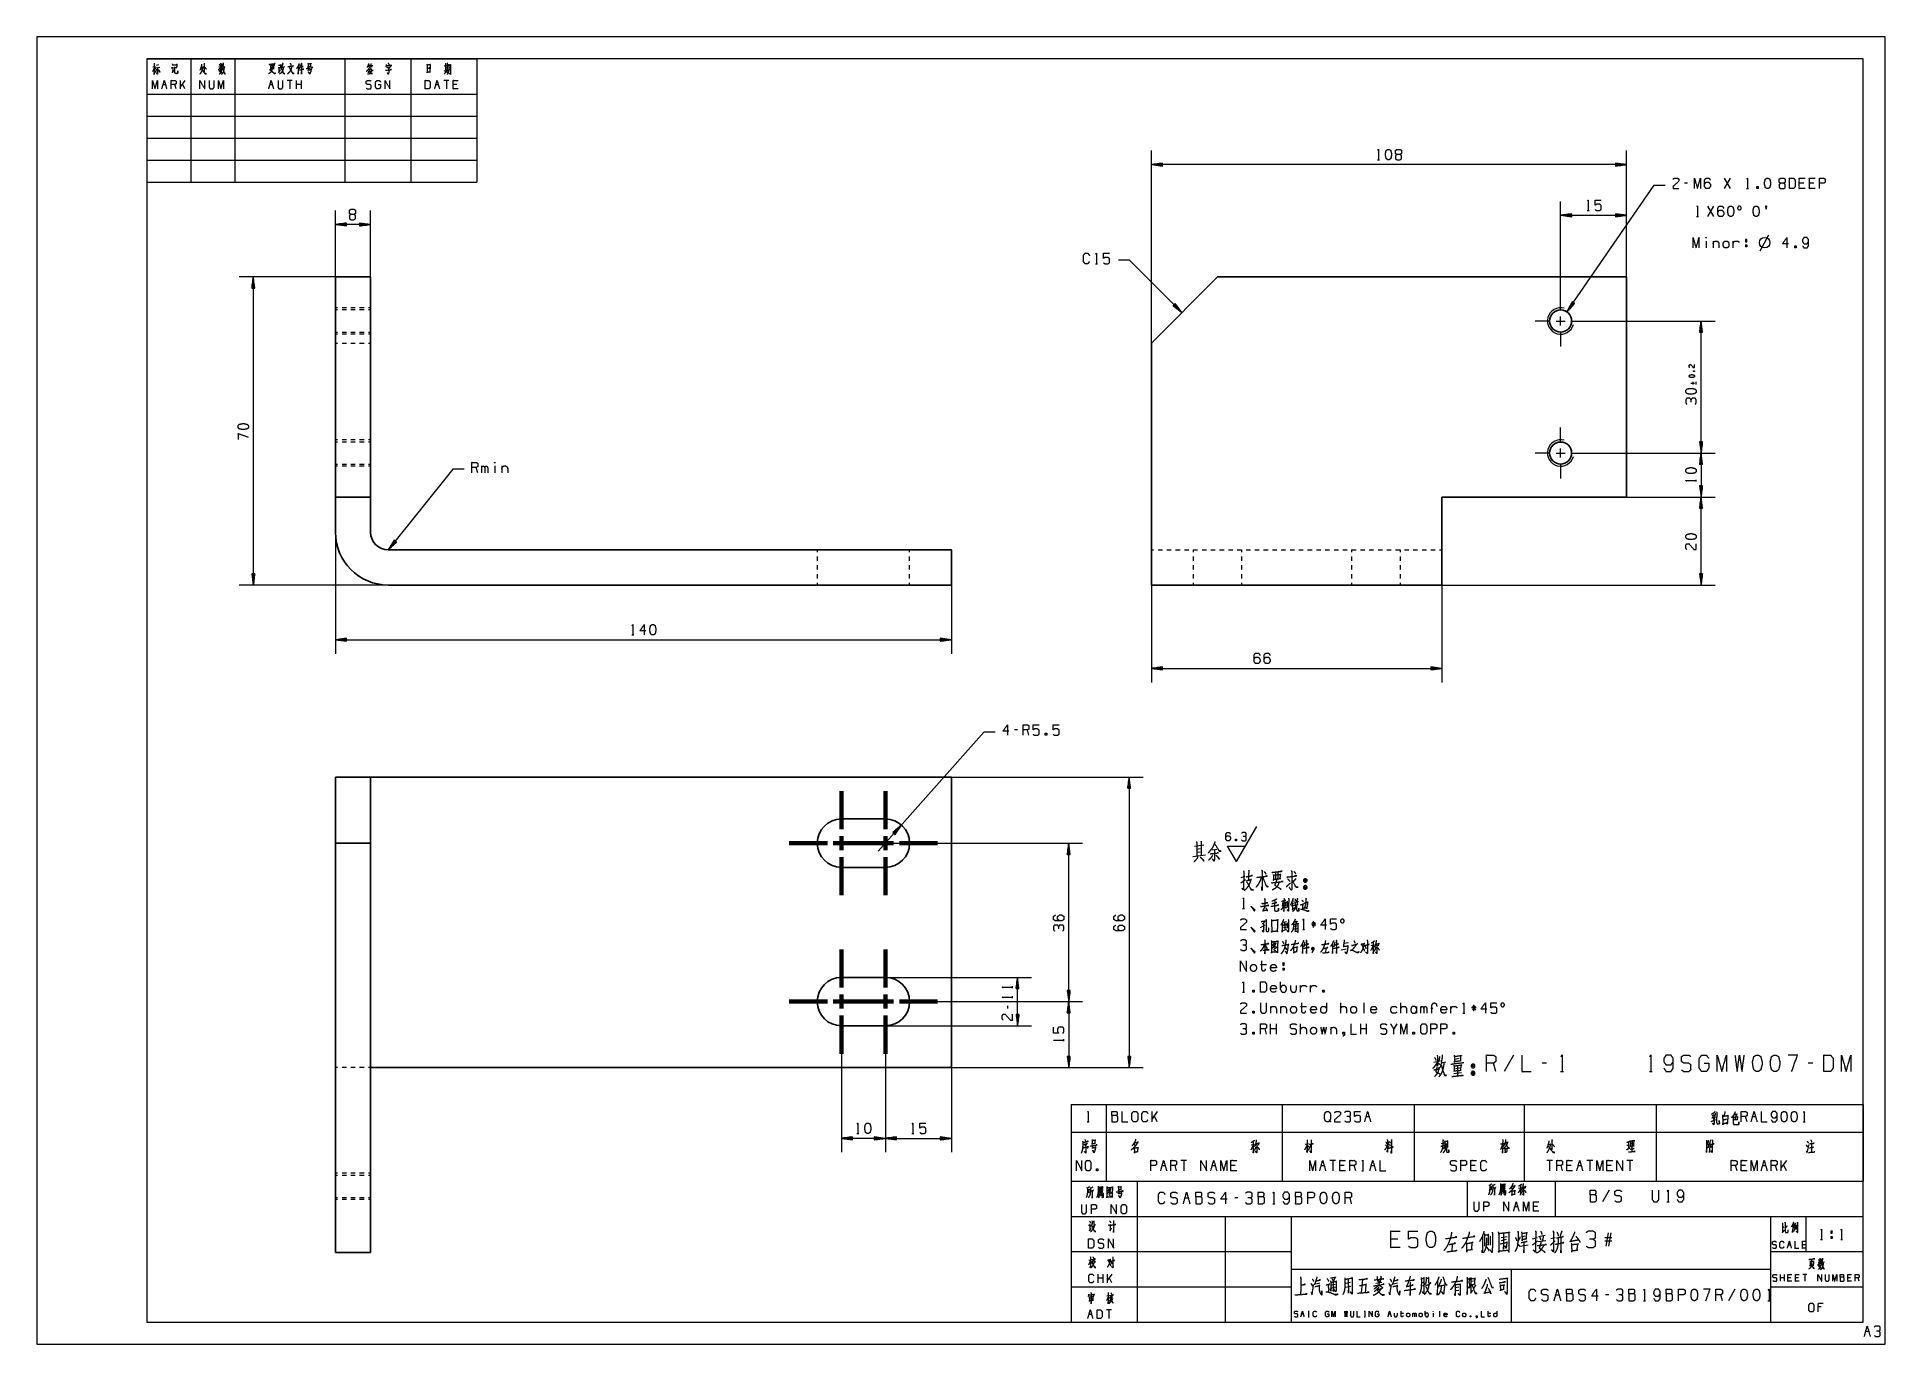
# Model space of a CAD drawing. Header units: millimetres. Extents: x 0 to 420, y 0 to 297.
import ezdxf

# ---------------------------------------------------------------- set-up
doc = ezdxf.new("R2010")
doc.units = ezdxf.units.MM
doc.layers.add('1', color=7, linetype='Continuous', true_color=0xffffff)

msp = doc.modelspace()

# ---------------------------------------------------------------- linework, layer by layer
at = {"layer": '1', "color": 132, "linetype": 'Continuous', "lineweight": 18}
for p, q in [((0, 297), (0, 0)), ((420, 297), (0, 297)), ((420, 0), (420, 297)), ((25, 292), (25, 264)), ((25, 292), (100, 292)), ((25, 292), (100, 292)), ((25, 292), (100, 292)), ((25, 292), (25, 5)), ((415, 292), (25, 292)), ((35, 292), (35, 264)), ((45, 292), (45, 264)), ((70, 292), (70, 264)), ((85, 292), (85, 264)), ((100, 292), (100, 264)), ((415, 5), (415, 292)), ((25, 284), (100, 284)), ((25, 279), (100, 279)), ((25, 274), (100, 274)), ((25, 269), (100, 269)), ((25, 264), (100, 264)), ((235, 37), (235, 5)), ((235, 37), (415, 37)), ((250, 37), (250, 5)), ((325, 37), (325, 29)), ((345, 37), (345, 29)), ((235, 29), (415, 29)), ((270, 29), (270, 5)), ((285, 29), (285, 5)), ((394, 29), (394, 5)), ((402, 29), (402, 21)), ((235, 21), (285, 21)), ((394, 21), (415, 21)), ((285, 17), (394, 17)), ((335, 17), (335, 5)), ((235, 13), (285, 13)), ((394, 13), (415, 13)), ((25, 5), (415, 5)), ((235, 5), (415, 5)), ((0, 0), (420, 0))]:
    msp.add_line(p, q, dxfattribs=at)
at = {"layer": '1', "color": 95, "linetype": 'Continuous', "lineweight": 18}
for p, q in [((26.34, 290.18), (26.96, 290.3)), ((26.7, 289.95), (26.92, 289.68)), ((26.99, 289.99), (27.95, 290.14)), ((27.13, 290.61), (27.71, 290.74)), ((41.34, 290.22), (42.13, 290.38)), ((42.25, 290.16), (42.79, 290.28)), ((53.17, 290.09), (53.7, 290.18)), ((75.25, 290.57), (75.67, 290.63)), ((75.35, 290.55), (75.45, 290.24)), ((75.82, 290.51), (76.35, 290.61)), ((75.98, 290.49), (76.11, 290.16)), ((92.56, 290.43), (93.43, 290.55)), ((92.84, 290.07), (93.11, 290.14)), ((93.6, 290.05), (93.85, 290.12)), ((28.66, 286.17), (29.22, 286.17)), ((31.62, 285.18), (31.34, 286.17)), ((33.59, 287.14), (32.63, 285.78)), ((32.63, 285.18), (32.63, 287.14)), ((33.59, 285.18), (33.04, 286.36)), ((52.94, 286.17), (53.49, 286.17)), ((54.91, 288.87), (55.37, 289.43)), ((58.02, 287.14), (56.9, 287.14)), ((57.46, 287.14), (57.46, 285.18)), ((59.02, 285.18), (59.02, 287.14)), ((60.14, 286.17), (59.02, 286.17)), ((60.14, 285.18), (60.14, 287.14)), ((75.83, 289.64), (75.37, 289.56)), ((90.65, 286.17), (91.2, 286.17)), ((93.6, 287.14), (92.49, 287.14)), ((92.86, 289.72), (93.09, 289.78)), ((93.05, 287.14), (93.05, 285.18)), ((95.45, 286.17), (94.61, 286.17)), ((304.66, 269.09), (305.09, 269.09)), ((384.87, 262.55), (383.53, 264.93)), ((383.53, 262.55), (384.87, 264.93)), ((375.11, 263.75), (374.44, 263.75)), ((388.54, 262.55), (388.96, 262.55)), ((401.53, 263.75), (400.52, 263.75)), ((403.81, 263.75), (402.8, 263.75)), ((352.3, 257.57), (352.73, 257.57)), ((377.16, 256.2), (377.58, 256.2)), ((381.06, 256.2), (379.72, 258.58)), ((379.72, 256.2), (381.06, 258.58)), ((391.61, 248.42), (393.61, 252.07)), ((379.33, 250.63), (379.33, 249.06)), ((380.93, 250.63), (380.93, 249.06)), ((385.48, 249.06), (385.48, 250.63)), ((388.26, 249.78), (388.59, 249.78)), ((388.26, 249.78), (388.26, 249.31)), ((240.58, 245.48), (241, 245.48)), ((376.29, 218.6), (376.29, 218.04)), ((377.08, 218.04), (377.08, 218.6)), ((375.89, 218.32), (376.69, 218.32)), ((100.17, 197.96), (99.83, 199.16)), ((101.1, 197.96), (101.1, 199.54)), ((104.05, 199.54), (104.05, 197.96)), ((105.65, 199.54), (105.65, 197.96)), ((377.1, 195.98), (377.1, 196.4)), ((135.21, 161.12), (135.63, 161.12)), ((222.84, 139.53), (222.17, 139.53)), ((225.45, 138.33), (225.12, 139.53)), ((263.05, 113.14), (265.17, 113.44)), ((262.7, 110.81), (265.59, 111.19)), ((263.61, 111.75), (264.32, 111.82)), ((263.63, 112.42), (264.35, 112.57)), ((268.11, 112.39), (267.07, 112.2)), ((273.59, 104.76), (274.65, 105.58)), ((273.64, 106.03), (274.6, 106.3)), ((273.99, 98.97), (274.41, 98.97)), ((285.71, 99.65), (285.05, 99.47)), ((285.19, 100.1), (285.67, 100.25)), ((285.27, 100.6), (285.69, 100.72)), ((278.08, 94.68), (279.14, 95.28)), ((283.25, 95.86), (284.01, 96.03)), ((283.27, 93.93), (283.96, 94.28)), ((283.31, 94.61), (283.87, 94.76)), ((284.14, 95.71), (284.14, 94.51)), ((285.65, 94.33), (286.4, 94.43)), ((286.36, 94.96), (285.72, 94.86)), ((287.65, 94.21), (288.07, 94.21)), ((290.63, 95.41), (289.62, 95.41)), ((289.8, 95.88), (290.47, 94.93)), ((290.45, 95.88), (289.8, 94.93)), ((290.12, 94.68), (290.12, 96.11)), ((292.89, 89.95), (292.87, 88.92)), ((296.38, 89.57), (297.57, 89.77)), ((298.1, 91.2), (297, 91.02)), ((303.18, 90.55), (303.99, 90.77)), ((278.08, 86.26), (279.41, 86.26)), ((283.13, 85.41), (283.47, 85.41)), ((283.13, 85.41), (283.13, 84.93)), ((221.74, 80.88), (221.74, 81.31)), ((273.99, 79.92), (274.41, 79.92)), ((282.64, 80.55), (282.64, 82.3)), ((287.19, 79.92), (287.19, 81.5)), ((289.46, 79.92), (289.46, 81.5)), ((220.54, 76.88), (220.54, 76.21)), ((221.74, 78.61), (221.74, 79.03)), ((280.36, 76.73), (280.36, 75.16)), ((282.64, 76.73), (282.64, 75.16)), ((287.19, 76.73), (288.51, 76.73)), ((296.29, 75.16), (296.29, 77.53)), ((301.52, 77.56), (301.52, 75.16)), ((309.95, 75.16), (309.95, 77.53)), ((313.56, 75.16), (313.56, 76.73)), ((314.51, 75.16), (314.51, 76.73)), ((317.21, 76.21), (316.78, 76.21)), ((321.34, 75.16), (321.34, 76.73)), ((327.05, 76.36), (326.05, 76.36)), ((326.22, 76.83), (326.9, 75.88)), ((326.88, 76.83), (326.22, 75.88)), ((326.54, 75.63), (326.54, 77.06)), ((279.43, 70.4), (279.09, 71.6)), ((280.36, 70.4), (280.36, 72.77)), ((281.7, 71.6), (280.36, 71.6)), ((281.7, 70.4), (281.7, 72.77)), ((287.19, 70.4), (287.19, 72.77)), ((294.02, 71.97), (294.02, 70.4)), ((300.85, 70.4), (300.85, 72.77)), ((302.19, 71.6), (300.85, 71.6)), ((302.19, 70.4), (302.19, 72.77)), ((309.02, 72.77), (308.35, 71.6)), ((324.07, 75.16), (324.5, 75.16)), ((233.39, 68.83), (233.39, 69.26)), ((317.46, 64.01), (318.97, 64.33)), ((319.19, 63.89), (320.22, 64.13)), ((322.14, 64.72), (323.25, 64.92)), ((322.83, 63.22), (322.83, 60.94)), ((331.52, 61.92), (330.99, 63.81)), ((335.55, 65.66), (333.44, 61.92)), ((343.09, 63.81), (342.04, 63.81)), ((403.62, 63.81), (402.56, 63.81)), ((321.97, 61.49), (323.75, 61.69)), ((322.36, 62.63), (323.34, 62.75)), ((346.27, 61.92), (346.93, 61.92)), ((366.44, 61.92), (367.11, 61.92)), ((235, 54.46), (243, 54.46)), ((235, 54.46), (235, 48.11)), ((238.67, 50.48), (239.09, 50.48)), ((243, 54.46), (243, 48.11)), ((243, 54.46), (283, 54.46)), ((254.57, 52.85), (253.41, 51.2)), ((253.41, 50.48), (253.41, 52.85)), ((254.57, 50.48), (253.9, 51.9)), ((283, 54.46), (283, 48.11)), ((283, 54.46), (313, 54.46)), ((302.09, 51.68), (302.76, 51.68)), ((313, 54.46), (313, 48.11)), ((313, 54.46), (338, 54.46)), ((338, 54.46), (338, 48.11)), ((338, 54.46), (368, 54.46)), ((368, 54.46), (368, 48.11)), ((368, 54.46), (415, 54.46)), ((388.64, 50.48), (388.3, 51.68)), ((389.91, 51.68), (390.58, 51.68)), ((401.41, 50.48), (401.84, 50.48)), ((415, 54.46), (415, 48.11)), ((186.34, 47.83), (186.77, 47.83)), ((198.84, 47.83), (199.27, 47.83)), ((235, 48.11), (243, 48.11)), ((235, 48.11), (235, 37)), ((243, 48.11), (243, 37)), ((243, 48.11), (283, 48.11)), ((283, 48.11), (283, 37)), ((283, 48.11), (313, 48.11)), ((313, 48.11), (313, 37)), ((313, 48.11), (338, 48.11)), ((338, 48.11), (338, 37)), ((338, 48.11), (368, 48.11)), ((368, 48.11), (368, 37)), ((368, 48.11), (415, 48.11)), ((415, 48.11), (415, 37)), ((275.91, 45.23), (276.73, 45.45)), ((288.21, 45.4), (289.01, 45.55)), ((306.41, 45.2), (307.27, 45.33)), ((319.13, 45.55), (319.78, 45.7)), ((362.27, 45.55), (362.75, 45.65)), ((362.5, 46.1), (362.48, 43.7)), ((403.26, 45.53), (403.26, 43.6)), ((255.72, 40.56), (256.39, 40.56)), ((259, 39.36), (258.67, 40.56)), ((261.28, 41.74), (259.94, 41.74)), ((260.61, 41.74), (260.61, 39.36)), ((267.1, 40.56), (267.77, 40.56)), ((272.33, 40.56), (271.32, 40.56)), ((291.86, 40.56), (292.53, 40.56)), ((295.14, 41.74), (293.8, 41.74)), ((294.47, 41.74), (294.47, 39.36)), ((297.08, 40.56), (296.08, 40.56)), ((299.7, 39.36), (299.36, 40.56)), ((301.12, 41.74), (301.46, 41.74)), ((301.12, 39.36), (301.46, 39.36)), ((301.3, 41.74), (301.3, 39.36)), ((303.24, 40.56), (303.91, 40.56)), ((326.85, 40.56), (325.84, 40.56)), ((344.45, 41.74), (343.11, 41.74)), ((343.78, 41.74), (343.78, 39.36)), ((346.73, 39.36), (346.39, 40.56)), ((348.67, 40.56), (347.66, 40.56)), ((350.27, 40.56), (350.94, 40.56)), ((353.56, 41.74), (352.21, 41.74)), ((352.88, 41.74), (352.88, 39.36)), ((357.77, 40.56), (356.76, 40.56)), ((362.66, 41.74), (361.32, 41.74)), ((361.99, 41.74), (361.99, 39.36)), ((386.37, 39.36), (386.04, 40.56)), ((388.31, 40.56), (387.31, 40.56)), ((392.19, 40.56), (392.87, 40.56)), ((395.48, 39.36), (395.14, 40.56)), ((397.58, 41.74), (396.41, 40.09)), ((396.41, 39.36), (396.41, 41.74)), ((397.58, 39.36), (396.91, 40.79)), ((235, 37), (243, 37)), ((241.5, 33.66), (242.04, 33.81)), ((241.79, 35.05), (241.78, 33.74)), ((243, 37), (283, 37)), ((283, 37), (313, 37)), ((313, 37), (338, 37)), ((332.92, 34.28), (333.47, 34.43)), ((333.22, 35.67), (333.2, 34.36)), ((336.72, 35.38), (337.43, 35.58)), ((338, 37), (368, 37)), ((357.27, 34.94), (355.79, 32.32)), ((368, 37), (415, 37)), ((260.9, 33.21), (261.64, 33.21)), ((272.95, 33.21), (272.21, 33.21)), ((280.84, 31.88), (281.3, 31.88)), ((298.78, 31.88), (298.41, 33.21)), ((335.89, 31.26), (336.48, 31.26)), ((341.01, 31.26), (340.12, 31.26)), ((370.44, 32.32), (370.91, 32.32)), ((356.6, 22.26), (357.13, 25.29)), ((357.69, 25.29), (357.16, 22.26)), ((396.78, 26.5), (397.1, 26.62)), ((309.27, 23.8), (307.68, 23.8)), ((321.6, 22.69), (321.57, 21.08)), ((330.28, 21.35), (330.7, 20.88)), ((332.73, 24.19), (334.09, 24.46)), ((332.81, 23.52), (333.98, 23.8)), ((337.1, 22.26), (338.91, 22.54)), ((337.51, 24.39), (338.18, 24.58)), ((339.85, 22.54), (341.05, 23.48)), ((339.91, 23.91), (341.02, 24.19)), ((341.19, 23.28), (342.89, 23.52)), ((341.24, 24.46), (342.77, 24.7)), ((344.05, 23.95), (345.06, 24.19)), ((357.94, 24.15), (356.35, 24.15)), ((357.94, 23.4), (356.35, 23.4)), ((398.04, 22.56), (398.48, 22.56)), ((401.88, 22.56), (401.21, 22.56)), ((405.37, 23.74), (405.8, 23.74)), ((407.69, 24.46), (408.02, 24.46)), ((407.69, 24.46), (407.69, 23.99)), ((409.93, 23.74), (410.35, 23.74)), ((239.62, 19.15), (239.06, 19.01)), ((239.43, 18.9), (239.63, 18.63)), ((404.78, 18.63), (405.57, 18.79)), ((405.68, 18.57), (406.23, 18.69)), ((241.17, 13.94), (241.17, 15.91)), ((242.28, 14.94), (241.17, 14.94)), ((242.28, 13.94), (242.28, 15.91)), ((244.25, 15.91), (243.29, 14.54)), ((243.29, 13.94), (243.29, 15.91)), ((244.25, 13.94), (243.7, 15.12)), ((290.64, 13.69), (291.54, 13.94)), ((294.25, 13.42), (295.03, 13.59)), ((294.25, 12.8), (295.08, 13)), ((297.47, 12.9), (298.59, 13.18)), ((298.54, 14.01), (297.49, 13.73)), ((301.25, 14.63), (300.98, 11.62)), ((304.3, 13.8), (305.66, 14.04)), ((308.32, 13.69), (309.22, 13.94)), ((315.02, 14.01), (314.63, 13.94)), ((315, 13.25), (314.63, 13.14)), ((323.17, 12.9), (322.32, 12.8)), ((323.85, 14.45), (323.66, 14.35)), ((326.44, 14.25), (325.93, 14.18)), ((396.24, 14.25), (396.24, 15.82)), ((397.13, 15.04), (396.24, 15.04)), ((397.13, 14.25), (397.13, 15.82)), ((398.6, 15.04), (397.94, 15.04)), ((400.3, 15.04), (399.63, 15.04)), ((402.22, 15.82), (401.33, 15.82)), ((401.78, 15.82), (401.78, 14.25)), ((412.18, 15.04), (411.51, 15.04)), ((414.1, 14.25), (413.88, 15.04)), ((239.32, 10.28), (239.85, 10.36)), ((243.7, 10.96), (243.12, 10.84)), ((243.49, 10.67), (243.68, 10.43)), ((322.32, 12.14), (323.17, 12.25)), ((345.17, 11.17), (345.91, 11.17)), ((357.23, 11.17), (356.49, 11.17)), ((365.11, 9.85), (365.58, 9.85)), ((383.06, 9.85), (382.68, 11.17)), ((385.88, 12.47), (384.4, 9.85)), ((393.39, 9.85), (393.86, 9.85)), ((405.52, 8.46), (404.84, 8.46)), ((239.1, 6.79), (239.66, 6.79)), ((244.18, 7.77), (243.07, 7.77)), ((243.62, 7.77), (243.62, 5.8)), ((287.41, 6.84), (287.78, 6.84)), ((288.91, 7.48), (289.1, 7.48)), ((288.91, 6.17), (289.1, 6.17)), ((289.01, 7.48), (289.01, 6.17)), ((301.64, 7.48), (301.83, 7.48)), ((301.64, 6.17), (301.83, 6.17)), ((301.74, 7.48), (301.74, 6.17)), ((307.21, 6.84), (307.58, 6.84)), ((309.85, 7.04), (310.59, 7.04)), ((312.68, 6.17), (312.68, 7.04)), ((315.51, 6.52), (315.51, 7.48)), ((317.3, 7.04), (317.3, 6.17)), ((318.71, 7.5), (318.71, 6.17)), ((329.66, 7.04), (330.39, 7.04)), ((415.62, 2.91), (416.3, 2.91))]:
    msp.add_line(p, q, dxfattribs=at)
at = {"layer": '1', "color": 13, "linetype": 'Continuous', "lineweight": 18}
for p, q in [((253.28, 227.46), (253.28, 271.17)), ((361.28, 242.46), (361.28, 271.17)), ((255.82, 268.33), (253.28, 268)), ((253.28, 268), (255.82, 267.66)), ((361.28, 268), (253.28, 268)), ((255.82, 268.02), (253.48, 268.02)), ((255.82, 267.97), (253.48, 267.97)), ((255.82, 268.07), (253.86, 268.07)), ((255.82, 267.92), (253.86, 267.92)), ((255.82, 268.12), (254.25, 268.12)), ((255.82, 267.87), (254.25, 267.87)), ((255.82, 268.17), (254.63, 268.17)), ((255.82, 267.82), (254.63, 267.82)), ((255.82, 268.22), (255.02, 268.22)), ((255.82, 267.77), (255.02, 267.77)), ((255.82, 268.28), (255.41, 268.28)), ((255.82, 267.72), (255.41, 267.72)), ((255.82, 268.33), (255.79, 268.33)), ((255.82, 268.33), (255.79, 268.33)), ((255.82, 267.67), (255.79, 267.67)), ((255.82, 267.67), (255.79, 267.67)), ((255.82, 267.66), (255.82, 268.33)), ((358.74, 268.33), (358.78, 268.33)), ((358.74, 268.33), (358.78, 268.33)), ((358.74, 268.33), (358.74, 267.66)), ((361.28, 268), (358.74, 268.33)), ((358.74, 268.28), (359.16, 268.28)), ((358.74, 268.22), (359.55, 268.22)), ((358.74, 268.17), (359.93, 268.17)), ((358.74, 268.12), (360.32, 268.12)), ((358.74, 268.07), (360.71, 268.07)), ((358.74, 268.02), (361.09, 268.02)), ((358.74, 267.66), (361.28, 268)), ((358.74, 267.97), (361.09, 267.97)), ((358.74, 267.92), (360.71, 267.92)), ((358.74, 267.87), (360.32, 267.87)), ((358.74, 267.82), (359.93, 267.82)), ((358.74, 267.77), (359.55, 267.77)), ((358.74, 267.72), (359.16, 267.72)), ((358.74, 267.67), (358.78, 267.67)), ((358.74, 267.67), (358.78, 267.67)), ((347.7, 234.52), (367.52, 263.36)), ((367.52, 263.36), (370.06, 263.36)), ((67.83, 242.46), (67.83, 257.56)), ((75.83, 242.46), (75.83, 257.56)), ((346.28, 238.23), (346.28, 259.65)), ((348.82, 256.81), (346.28, 256.48)), ((346.28, 256.48), (348.82, 256.14)), ((346.28, 256.48), (361.28, 256.48)), ((348.82, 256.5), (346.48, 256.5)), ((348.82, 256.45), (346.48, 256.45)), ((348.82, 256.55), (346.86, 256.55)), ((348.82, 256.4), (346.86, 256.4)), ((348.82, 256.6), (347.25, 256.6)), ((348.82, 256.35), (347.25, 256.35)), ((348.82, 256.65), (347.63, 256.65)), ((348.82, 256.3), (347.63, 256.3)), ((348.82, 256.71), (348.02, 256.71)), ((348.82, 256.25), (348.02, 256.25)), ((348.82, 256.76), (348.41, 256.76)), ((348.82, 256.81), (348.79, 256.81)), ((348.82, 256.81), (348.79, 256.81)), ((348.82, 256.14), (348.82, 256.81)), ((358.74, 256.81), (358.78, 256.81)), ((358.74, 256.81), (358.78, 256.81)), ((358.74, 256.81), (358.74, 256.14)), ((361.28, 256.48), (358.74, 256.81)), ((358.74, 256.76), (359.16, 256.76)), ((358.74, 256.71), (359.55, 256.71)), ((358.74, 256.65), (359.93, 256.65)), ((358.74, 256.6), (360.32, 256.6)), ((358.74, 256.55), (360.71, 256.55)), ((358.74, 256.5), (361.09, 256.5)), ((358.74, 256.14), (361.28, 256.48)), ((358.74, 256.45), (361.09, 256.45)), ((358.74, 256.4), (360.71, 256.4)), ((358.74, 256.35), (360.32, 256.35)), ((358.74, 256.3), (359.93, 256.3)), ((358.74, 256.25), (359.55, 256.25)), ((361.28, 242.46), (361.28, 259.65)), ((70.37, 254.72), (67.83, 254.39)), ((67.83, 254.39), (70.37, 254.05)), ((75.83, 254.39), (67.83, 254.39)), ((70.37, 254.41), (68.02, 254.41)), ((70.37, 254.36), (68.02, 254.36)), ((70.37, 254.47), (68.4, 254.47)), ((70.37, 254.31), (68.4, 254.31)), ((70.37, 254.52), (68.79, 254.52)), ((70.37, 254.26), (68.79, 254.26)), ((70.37, 254.57), (69.18, 254.57)), ((70.37, 254.21), (69.18, 254.21)), ((70.37, 254.62), (69.56, 254.62)), ((70.37, 254.16), (69.56, 254.16)), ((70.37, 254.67), (69.95, 254.67)), ((70.37, 254.11), (69.95, 254.11)), ((70.37, 254.72), (70.33, 254.72)), ((70.37, 254.72), (70.33, 254.72)), ((70.37, 254.06), (70.33, 254.06)), ((70.37, 254.06), (70.33, 254.06)), ((70.37, 254.05), (70.37, 254.72)), ((73.29, 254.72), (73.32, 254.72)), ((73.29, 254.72), (73.32, 254.72)), ((73.29, 254.72), (73.29, 254.05)), ((75.83, 254.39), (73.29, 254.72)), ((73.29, 254.67), (73.7, 254.67)), ((73.29, 254.62), (74.09, 254.62)), ((73.29, 254.57), (74.48, 254.57)), ((73.29, 254.52), (74.86, 254.52)), ((73.29, 254.47), (75.25, 254.47)), ((73.29, 254.41), (75.63, 254.41)), ((73.29, 254.05), (75.83, 254.39)), ((73.29, 254.36), (75.63, 254.36)), ((73.29, 254.31), (75.25, 254.31)), ((73.29, 254.26), (74.86, 254.26)), ((73.29, 254.21), (74.48, 254.21)), ((73.29, 254.16), (74.09, 254.16)), ((73.29, 254.11), (73.7, 254.11)), ((73.29, 254.06), (73.32, 254.06)), ((73.29, 254.06), (73.32, 254.06)), ((348.82, 256.2), (348.41, 256.2)), ((348.82, 256.15), (348.79, 256.15)), ((348.82, 256.15), (348.79, 256.15)), ((358.74, 256.2), (359.16, 256.2)), ((358.74, 256.15), (358.78, 256.15)), ((358.74, 256.15), (358.78, 256.15)), ((248.3, 246.29), (245.76, 246.29)), ((248.3, 246.29), (260.21, 234.39)), ((67.83, 242.46), (45.99, 242.46)), ((49.17, 242.46), (48.83, 239.92)), ((48.83, 239.92), (49.5, 239.92)), ((48.84, 239.92), (48.84, 239.95)), ((48.84, 239.92), (48.84, 239.95)), ((48.89, 239.92), (48.89, 240.34)), ((48.94, 239.92), (48.94, 240.72)), ((48.99, 239.92), (48.99, 241.11)), ((49.04, 239.92), (49.04, 241.5)), ((49.09, 239.92), (49.09, 241.88)), ((49.14, 239.92), (49.14, 242.27)), ((49.5, 239.92), (49.17, 242.46)), ((49.17, 242.46), (49.17, 172.46)), ((49.19, 239.92), (49.19, 242.27)), ((49.25, 239.92), (49.25, 241.88)), ((49.3, 239.92), (49.3, 241.5)), ((49.35, 239.92), (49.35, 241.11)), ((49.4, 239.92), (49.4, 240.72)), ((49.45, 239.92), (49.45, 240.34)), ((49.5, 239.92), (49.5, 239.95)), ((49.5, 239.92), (49.5, 239.95)), ((258.65, 236.42), (258.18, 235.95)), ((258.18, 235.95), (258.2, 235.93)), ((258.18, 235.95), (258.2, 235.93)), ((258.18, 235.95), (260.21, 234.39)), ((258.22, 235.99), (258.51, 235.69)), ((258.25, 236.02), (258.82, 235.45)), ((258.29, 236.06), (259.13, 235.22)), ((258.32, 236.09), (259.44, 234.98)), ((258.36, 236.13), (259.75, 234.74)), ((258.4, 236.16), (260.06, 234.51)), ((258.43, 236.2), (260.09, 234.54)), ((258.47, 236.24), (259.86, 234.85)), ((258.5, 236.27), (259.62, 235.16)), ((258.54, 236.31), (259.38, 235.47)), ((258.58, 236.34), (259.14, 235.78)), ((258.61, 236.38), (258.91, 236.09)), ((258.65, 236.42), (258.67, 236.39)), ((258.65, 236.42), (258.67, 236.39)), ((260.21, 234.39), (258.65, 236.42)), ((348.86, 236.8), (347.7, 234.52)), ((347.7, 234.52), (349.41, 236.42)), ((349.12, 236.63), (347.79, 234.69)), ((349.16, 236.6), (347.83, 234.67)), ((349.08, 236.66), (347.97, 235.04)), ((349.2, 236.57), (348.09, 234.95)), ((349.03, 236.69), (348.14, 235.39)), ((348.99, 236.71), (348.32, 235.73)), ((349.24, 236.54), (348.35, 235.24)), ((348.95, 236.74), (348.5, 236.08)), ((349.29, 236.51), (348.61, 235.53)), ((348.91, 236.77), (348.67, 236.43)), ((348.87, 236.8), (348.85, 236.77)), ((348.87, 236.8), (348.85, 236.77)), ((349.41, 236.42), (348.86, 236.8)), ((349.33, 236.48), (348.87, 235.82)), ((349.37, 236.46), (349.13, 236.11)), ((349.41, 236.43), (349.39, 236.4)), ((349.41, 236.43), (349.39, 236.4)), ((352.05, 232.46), (381.37, 232.46)), ((378.19, 232.46), (377.86, 229.92)), ((378.01, 229.92), (378.01, 231.11)), ((378.06, 229.92), (378.06, 231.5)), ((378.11, 229.92), (378.11, 231.88)), ((378.16, 229.92), (378.16, 232.27)), ((378.52, 229.92), (378.19, 232.46)), ((378.19, 202.46), (378.19, 232.46)), ((378.22, 229.92), (378.22, 232.27)), ((378.27, 229.92), (378.27, 231.88)), ((378.32, 229.92), (378.32, 231.5)), ((378.37, 229.92), (378.37, 231.11)), ((377.86, 229.92), (377.86, 229.95)), ((377.86, 229.92), (377.86, 229.95)), ((377.86, 229.92), (378.52, 229.92)), ((377.91, 229.92), (377.91, 230.34)), ((377.96, 229.92), (377.96, 230.72)), ((378.42, 229.92), (378.42, 230.72)), ((378.47, 229.92), (378.47, 230.34)), ((378.52, 229.92), (378.52, 229.95)), ((378.52, 229.92), (378.52, 229.95)), ((352.05, 202.46), (381.37, 202.46)), ((352.05, 202.46), (381.37, 202.46)), ((377.86, 205), (377.86, 204.97)), ((377.86, 205), (377.86, 204.97)), ((377.86, 205), (378.19, 202.46)), ((378.52, 205), (377.86, 205)), ((378.19, 202.46), (377.86, 199.92)), ((377.91, 205), (377.91, 204.58)), ((377.96, 205), (377.96, 204.2)), ((378.01, 205), (378.01, 203.81)), ((378.06, 205), (378.06, 203.43)), ((378.11, 205), (378.11, 203.04)), ((378.11, 199.92), (378.11, 201.88)), ((378.16, 205), (378.16, 202.65)), ((378.16, 199.92), (378.16, 202.27)), ((378.19, 202.46), (378.52, 205)), ((378.52, 199.92), (378.19, 202.46)), ((378.19, 202.46), (378.19, 192.46)), ((378.22, 205), (378.22, 202.65)), ((378.22, 199.92), (378.22, 202.27)), ((378.27, 205), (378.27, 203.04)), ((378.27, 199.92), (378.27, 201.88)), ((378.32, 205), (378.32, 203.43)), ((378.37, 205), (378.37, 203.81)), ((378.42, 205), (378.42, 204.2)), ((378.47, 205), (378.47, 204.58)), ((378.52, 205), (378.52, 204.97)), ((378.52, 205), (378.52, 204.97)), ((94.52, 198.77), (79.83, 180.46)), ((97.06, 198.77), (94.52, 198.77)), ((377.86, 199.92), (377.86, 199.95)), ((377.86, 199.92), (377.86, 199.95)), ((377.86, 199.92), (378.52, 199.92)), ((377.91, 199.92), (377.91, 200.34)), ((377.96, 199.92), (377.96, 200.72)), ((378.01, 199.92), (378.01, 201.11)), ((378.06, 199.92), (378.06, 201.5)), ((378.32, 199.92), (378.32, 201.5)), ((378.37, 199.92), (378.37, 201.11)), ((378.42, 199.92), (378.42, 200.72)), ((378.47, 199.92), (378.47, 200.34)), ((378.52, 199.92), (378.52, 199.95)), ((378.52, 199.92), (378.52, 199.95)), ((377.86, 195), (377.86, 194.97)), ((377.86, 195), (377.86, 194.97)), ((377.86, 195), (378.19, 192.46)), ((378.52, 195), (377.86, 195)), ((377.91, 195), (377.91, 194.58)), ((377.96, 195), (377.96, 194.2)), ((378.01, 195), (378.01, 193.81)), ((378.06, 195), (378.06, 193.43)), ((378.11, 195), (378.11, 193.04)), ((378.16, 195), (378.16, 192.65)), ((378.19, 192.46), (378.52, 195)), ((378.22, 195), (378.22, 192.65)), ((378.27, 195), (378.27, 193.04)), ((378.32, 195), (378.32, 193.43)), ((378.37, 195), (378.37, 193.81)), ((378.42, 195), (378.42, 194.2)), ((378.47, 195), (378.47, 194.58)), ((378.52, 195), (378.52, 194.97)), ((378.52, 195), (378.52, 194.97)), ((67.83, 192.46), (67.83, 156.85)), ((361.28, 192.46), (381.37, 192.46)), ((361.28, 192.46), (381.37, 192.46)), ((378.19, 192.46), (377.86, 189.92)), ((377.86, 189.92), (377.86, 189.95)), ((377.86, 189.92), (377.86, 189.95)), ((377.86, 189.92), (378.52, 189.92)), ((377.91, 189.92), (377.91, 190.34)), ((377.96, 189.92), (377.96, 190.72)), ((378.01, 189.92), (378.01, 191.11)), ((378.06, 189.92), (378.06, 191.5)), ((378.11, 189.92), (378.11, 191.88)), ((378.16, 189.92), (378.16, 192.27)), ((378.52, 189.92), (378.19, 192.46)), ((378.19, 172.46), (378.19, 192.46)), ((378.22, 189.92), (378.22, 192.27)), ((378.27, 189.92), (378.27, 191.88)), ((378.32, 189.92), (378.32, 191.5)), ((378.37, 189.92), (378.37, 191.11)), ((378.42, 189.92), (378.42, 190.72)), ((378.47, 189.92), (378.47, 190.34)), ((378.52, 189.92), (378.52, 189.95)), ((378.52, 189.92), (378.52, 189.95)), ((81.15, 182.65), (79.83, 180.46)), ((79.83, 180.46), (81.68, 182.23)), ((81.4, 182.46), (79.93, 180.63)), ((81.44, 182.43), (79.97, 180.59)), ((81.36, 182.49), (80.13, 180.96)), ((81.47, 182.39), (80.25, 180.86)), ((81.32, 182.52), (80.33, 181.29)), ((81.28, 182.55), (80.53, 181.62)), ((81.51, 182.36), (80.53, 181.13)), ((81.24, 182.58), (80.73, 181.96)), ((81.55, 182.33), (80.81, 181.4)), ((81.2, 182.62), (80.94, 182.29)), ((81.59, 182.3), (81.09, 181.67)), ((81.16, 182.65), (81.14, 182.62)), ((81.16, 182.65), (81.14, 182.62)), ((81.68, 182.23), (81.15, 182.65)), ((81.63, 182.27), (81.37, 181.94)), ((81.67, 182.23), (81.65, 182.21)), ((81.67, 182.23), (81.65, 182.21)), ((79.83, 172.46), (45.99, 172.46)), ((48.83, 175), (49.17, 172.46)), ((49.5, 175), (48.83, 175)), ((48.84, 175), (48.84, 174.97)), ((48.84, 175), (48.84, 174.97)), ((48.89, 175), (48.89, 174.58)), ((48.94, 175), (48.94, 174.2)), ((48.99, 175), (48.99, 173.81)), ((49.04, 175), (49.04, 173.43)), ((49.09, 175), (49.09, 173.04)), ((49.14, 175), (49.14, 172.65)), ((49.17, 172.46), (49.5, 175)), ((49.19, 175), (49.19, 172.65)), ((49.25, 175), (49.25, 173.04)), ((49.3, 175), (49.3, 173.43)), ((49.35, 175), (49.35, 173.81)), ((49.4, 175), (49.4, 174.2)), ((49.45, 175), (49.45, 174.58)), ((49.5, 175), (49.5, 174.97)), ((49.5, 175), (49.5, 174.97)), ((207.83, 172.46), (207.83, 156.85)), ((253.28, 172.46), (253.28, 150.35)), ((319.28, 172.46), (381.37, 172.46)), ((319.28, 172.46), (319.28, 150.35)), ((377.86, 175), (377.86, 174.97)), ((377.86, 175), (377.86, 174.97)), ((377.86, 175), (378.19, 172.46)), ((378.52, 175), (377.86, 175)), ((377.91, 175), (377.91, 174.58)), ((377.96, 175), (377.96, 174.2)), ((378.01, 175), (378.01, 173.81)), ((378.06, 175), (378.06, 173.43)), ((378.11, 175), (378.11, 173.04)), ((378.16, 175), (378.16, 172.65)), ((378.19, 172.46), (378.52, 175)), ((378.22, 175), (378.22, 172.65)), ((378.27, 175), (378.27, 173.04)), ((378.32, 175), (378.32, 173.43)), ((378.37, 175), (378.37, 173.81)), ((378.42, 175), (378.42, 174.2)), ((378.47, 175), (378.47, 174.58)), ((378.52, 175), (378.52, 174.97)), ((378.52, 175), (378.52, 174.97)), ((70.37, 160.36), (67.83, 160.03)), ((67.83, 160.03), (70.37, 159.69)), ((67.83, 160.03), (207.83, 160.03)), ((70.37, 160.05), (68.02, 160.05)), ((70.37, 160), (68.02, 160)), ((70.37, 160.1), (68.4, 160.1)), ((70.37, 159.95), (68.4, 159.95)), ((70.37, 160.15), (68.79, 160.15)), ((70.37, 159.9), (68.79, 159.9)), ((70.37, 160.2), (69.18, 160.2)), ((70.37, 159.85), (69.18, 159.85)), ((70.37, 160.26), (69.56, 160.26)), ((70.37, 159.8), (69.56, 159.8)), ((70.37, 160.31), (69.95, 160.31)), ((70.37, 159.75), (69.95, 159.75)), ((70.37, 160.36), (70.33, 160.36)), ((70.37, 160.36), (70.33, 160.36)), ((70.37, 159.7), (70.33, 159.7)), ((70.37, 159.7), (70.33, 159.7)), ((70.37, 159.69), (70.37, 160.36)), ((205.29, 160.36), (205.32, 160.36)), ((205.29, 160.36), (205.32, 160.36)), ((205.29, 160.36), (205.29, 159.69)), ((207.83, 160.03), (205.29, 160.36)), ((205.29, 160.31), (205.7, 160.31)), ((205.29, 160.26), (206.09, 160.26)), ((205.29, 160.2), (206.48, 160.2)), ((205.29, 160.15), (206.86, 160.15)), ((205.29, 160.1), (207.25, 160.1)), ((205.29, 160.05), (207.63, 160.05)), ((205.29, 159.69), (207.83, 160.03)), ((205.29, 160), (207.63, 160)), ((205.29, 159.95), (207.25, 159.95)), ((205.29, 159.9), (206.86, 159.9)), ((205.29, 159.85), (206.48, 159.85)), ((205.29, 159.8), (206.09, 159.8)), ((205.29, 159.75), (205.7, 159.75)), ((205.29, 159.7), (205.32, 159.7)), ((205.29, 159.7), (205.32, 159.7)), ((255.82, 153.86), (253.28, 153.53)), ((253.28, 153.53), (255.82, 153.19)), ((253.28, 153.53), (319.28, 153.53)), ((255.82, 153.55), (253.48, 153.55)), ((255.82, 153.5), (253.48, 153.5)), ((255.82, 153.6), (253.86, 153.6)), ((255.82, 153.45), (253.86, 153.45)), ((255.82, 153.66), (254.25, 153.66)), ((255.82, 153.4), (254.25, 153.4)), ((255.82, 153.71), (254.63, 153.71)), ((255.82, 153.35), (254.63, 153.35)), ((255.82, 153.76), (255.02, 153.76)), ((255.82, 153.3), (255.02, 153.3)), ((255.82, 153.81), (255.41, 153.81)), ((255.82, 153.25), (255.41, 153.25)), ((255.82, 153.86), (255.79, 153.86)), ((255.82, 153.86), (255.79, 153.86)), ((255.82, 153.2), (255.79, 153.2)), ((255.82, 153.2), (255.79, 153.2)), ((255.82, 153.19), (255.82, 153.86)), ((316.74, 153.86), (316.78, 153.86)), ((316.74, 153.86), (316.78, 153.86)), ((316.74, 153.86), (316.74, 153.19)), ((319.28, 153.53), (316.74, 153.86)), ((316.74, 153.81), (317.16, 153.81)), ((316.74, 153.76), (317.55, 153.76)), ((316.74, 153.71), (317.93, 153.71)), ((316.74, 153.66), (318.32, 153.66)), ((316.74, 153.6), (318.71, 153.6)), ((316.74, 153.55), (319.09, 153.55)), ((316.74, 153.19), (319.28, 153.53)), ((316.74, 153.5), (319.09, 153.5)), ((316.74, 153.45), (318.71, 153.45)), ((316.74, 153.4), (318.32, 153.4)), ((316.74, 153.35), (317.93, 153.35)), ((316.74, 153.3), (317.55, 153.3)), ((316.74, 153.25), (317.16, 153.25)), ((316.74, 153.2), (316.78, 153.2)), ((316.74, 153.2), (316.78, 153.2)), ((191.21, 111.99), (215.25, 139.14)), ((215.25, 139.14), (217.79, 139.14)), ((207.83, 128.81), (251.39, 128.81)), ((248.21, 128.81), (247.88, 126.27)), ((247.88, 126.27), (247.88, 126.3)), ((247.88, 126.27), (247.88, 126.3)), ((247.88, 126.27), (248.55, 126.27)), ((247.94, 126.27), (247.94, 126.69)), ((247.99, 126.27), (247.99, 127.08)), ((248.04, 126.27), (248.04, 127.46)), ((248.09, 126.27), (248.09, 127.85)), ((248.14, 126.27), (248.14, 128.23)), ((248.19, 126.27), (248.19, 128.62)), ((248.55, 126.27), (248.21, 128.81)), ((248.21, 128.81), (248.21, 62.81)), ((248.24, 126.27), (248.24, 128.62)), ((248.29, 126.27), (248.29, 128.23)), ((248.34, 126.27), (248.34, 127.85)), ((248.39, 126.27), (248.39, 127.46)), ((248.44, 126.27), (248.44, 127.08)), ((248.49, 126.27), (248.49, 126.69)), ((248.54, 126.27), (248.54, 126.3)), ((248.54, 126.27), (248.54, 126.3)), ((196.47, 117.93), (194.54, 116.25)), ((194.77, 116.05), (196.32, 117.8)), ((194.81, 116.01), (196.36, 117.77)), ((195.04, 115.81), (196.47, 117.93)), ((194.54, 116.25), (194.56, 116.27)), ((194.54, 116.25), (194.56, 116.27)), ((194.54, 116.25), (195.04, 115.81)), ((194.58, 116.21), (194.86, 116.53)), ((194.62, 116.18), (195.15, 116.78)), ((194.65, 116.15), (195.44, 117.04)), ((194.68, 113.81), (237.65, 113.81)), ((194.69, 116.11), (195.74, 117.29)), ((194.73, 116.08), (196.03, 117.55)), ((194.84, 115.98), (196.14, 117.45)), ((194.88, 115.94), (195.93, 117.12)), ((194.92, 115.91), (195.71, 116.8)), ((194.96, 115.88), (195.49, 116.48)), ((195, 115.84), (195.27, 116.16)), ((195.04, 115.81), (195.06, 115.83)), ((195.04, 115.81), (195.06, 115.83)), ((234.48, 113.81), (234.14, 111.27)), ((234.45, 111.27), (234.45, 113.62)), ((234.81, 111.27), (234.48, 113.81)), ((234.48, 77.81), (234.48, 113.81)), ((234.5, 111.27), (234.5, 113.62)), ((234.14, 111.27), (234.81, 111.27)), ((234.15, 111.27), (234.15, 111.3)), ((234.15, 111.27), (234.15, 111.3)), ((234.2, 111.27), (234.2, 111.69)), ((234.25, 111.27), (234.25, 112.08)), ((234.3, 111.27), (234.3, 112.46)), ((234.35, 111.27), (234.35, 112.85)), ((234.4, 111.27), (234.4, 113.23)), ((234.55, 111.27), (234.55, 113.23)), ((234.61, 111.27), (234.61, 112.85)), ((234.66, 111.27), (234.66, 112.46)), ((234.71, 111.27), (234.71, 112.08)), ((234.76, 111.27), (234.76, 111.69)), ((234.81, 111.27), (234.81, 111.3)), ((234.81, 111.27), (234.81, 111.3)), ((192.83, 83.31), (226.01, 83.31)), ((222.84, 83.31), (222.5, 80.77)), ((222.5, 80.77), (223.17, 80.77)), ((222.51, 80.77), (222.51, 80.8)), ((222.51, 80.77), (222.51, 80.8)), ((222.56, 80.77), (222.56, 81.19)), ((222.61, 80.77), (222.61, 81.58)), ((222.66, 80.77), (222.66, 81.96)), ((222.71, 80.77), (222.71, 82.35)), ((222.76, 80.77), (222.76, 82.73)), ((222.81, 80.77), (222.81, 83.12)), ((223.17, 80.77), (222.84, 83.31)), ((222.84, 72.31), (222.84, 83.31)), ((222.86, 80.77), (222.86, 83.12)), ((222.91, 80.77), (222.91, 82.73)), ((222.96, 80.77), (222.96, 82.35)), ((223.01, 80.77), (223.01, 81.96)), ((223.07, 80.77), (223.07, 81.58)), ((223.12, 80.77), (223.12, 81.19)), ((223.17, 80.77), (223.17, 80.8)), ((223.17, 80.77), (223.17, 80.8)), ((234.14, 80.35), (234.48, 77.81)), ((234.81, 80.35), (234.14, 80.35)), ((234.15, 80.35), (234.15, 80.32)), ((234.15, 80.35), (234.15, 80.32)), ((234.2, 80.35), (234.2, 79.93)), ((234.25, 80.35), (234.25, 79.55)), ((234.3, 80.35), (234.3, 79.16)), ((234.35, 80.35), (234.35, 78.78)), ((234.4, 80.35), (234.4, 78.39)), ((234.45, 80.35), (234.45, 78.01)), ((234.48, 77.81), (234.81, 80.35)), ((234.5, 80.35), (234.5, 78.01)), ((234.55, 80.35), (234.55, 78.39)), ((234.61, 80.35), (234.61, 78.78)), ((234.66, 80.35), (234.66, 79.16)), ((234.71, 80.35), (234.71, 79.55)), ((234.76, 80.35), (234.76, 79.93)), ((234.81, 80.35), (234.81, 80.32)), ((234.81, 80.35), (234.81, 80.32)), ((204.68, 77.81), (237.65, 77.81)), ((204.68, 77.81), (237.65, 77.81)), ((234.48, 77.81), (234.14, 75.27)), ((234.2, 75.27), (234.2, 75.69)), ((234.25, 75.27), (234.25, 76.08)), ((234.3, 75.27), (234.3, 76.46)), ((234.35, 75.27), (234.35, 76.85)), ((234.4, 75.27), (234.4, 77.23)), ((234.45, 75.27), (234.45, 77.62)), ((234.81, 75.27), (234.48, 77.81)), ((234.48, 77.81), (234.48, 62.81)), ((234.5, 75.27), (234.5, 77.62)), ((234.55, 75.27), (234.55, 77.23)), ((234.61, 75.27), (234.61, 76.85)), ((234.66, 75.27), (234.66, 76.46)), ((234.71, 75.27), (234.71, 76.08)), ((234.76, 75.27), (234.76, 75.69)), ((192.83, 72.31), (226.01, 72.31)), ((222.5, 74.85), (222.84, 72.31)), ((223.17, 74.85), (222.5, 74.85)), ((222.51, 74.85), (222.51, 74.82)), ((222.51, 74.85), (222.51, 74.82)), ((222.56, 74.85), (222.56, 74.43)), ((222.61, 74.85), (222.61, 74.05)), ((222.66, 74.85), (222.66, 73.66)), ((222.71, 74.85), (222.71, 73.28)), ((222.76, 74.85), (222.76, 72.89)), ((222.81, 74.85), (222.81, 72.51)), ((222.84, 72.31), (223.17, 74.85)), ((222.86, 74.85), (222.86, 72.51)), ((222.91, 74.85), (222.91, 72.89)), ((222.96, 74.85), (222.96, 73.28)), ((223.01, 74.85), (223.01, 73.66)), ((223.07, 74.85), (223.07, 74.05)), ((223.12, 74.85), (223.12, 74.43)), ((223.17, 74.85), (223.17, 74.82)), ((223.17, 74.85), (223.17, 74.82)), ((234.14, 75.27), (234.81, 75.27)), ((234.15, 75.27), (234.15, 75.3)), ((234.15, 75.27), (234.15, 75.3)), ((234.81, 75.27), (234.81, 75.3)), ((234.81, 75.27), (234.81, 75.3)), ((182.83, 65.96), (182.83, 43.56)), ((192.83, 65.96), (192.83, 43.56)), ((192.83, 65.96), (192.83, 43.56)), ((234.14, 65.35), (234.48, 62.81)), ((234.81, 65.35), (234.14, 65.35)), ((234.15, 65.35), (234.15, 65.32)), ((234.15, 65.35), (234.15, 65.32)), ((234.2, 65.35), (234.2, 64.93)), ((234.25, 65.35), (234.25, 64.55)), ((234.3, 65.35), (234.3, 64.16)), ((234.35, 65.35), (234.35, 63.78)), ((234.4, 65.35), (234.4, 63.39)), ((234.45, 65.35), (234.45, 63.01)), ((234.48, 62.81), (234.81, 65.35)), ((234.5, 65.35), (234.5, 63.01)), ((234.55, 65.35), (234.55, 63.39)), ((234.61, 65.35), (234.61, 63.78)), ((234.66, 65.35), (234.66, 64.16)), ((234.71, 65.35), (234.71, 64.55)), ((234.76, 65.35), (234.76, 64.93)), ((234.81, 65.35), (234.81, 65.32)), ((234.81, 65.35), (234.81, 65.32)), ((247.88, 65.35), (247.88, 65.32)), ((247.88, 65.35), (247.88, 65.32)), ((247.88, 65.35), (248.21, 62.81)), ((248.55, 65.35), (247.88, 65.35)), ((247.94, 65.35), (247.94, 64.93)), ((247.99, 65.35), (247.99, 64.55)), ((248.04, 65.35), (248.04, 64.16)), ((248.09, 65.35), (248.09, 63.78)), ((248.14, 65.35), (248.14, 63.39)), ((248.19, 65.35), (248.19, 63.01)), ((248.21, 62.81), (248.55, 65.35)), ((248.24, 65.35), (248.24, 63.01)), ((248.29, 65.35), (248.29, 63.39)), ((248.34, 65.35), (248.34, 63.78)), ((248.39, 65.35), (248.39, 64.16)), ((248.44, 65.35), (248.44, 64.55)), ((248.49, 65.35), (248.49, 64.93)), ((248.54, 65.35), (248.54, 65.32)), ((248.54, 65.35), (248.54, 65.32)), ((207.83, 62.81), (207.83, 43.56)), ((207.83, 62.81), (237.65, 62.81)), ((207.83, 62.81), (251.39, 62.81)), ((185.37, 47.07), (182.83, 46.74)), ((182.83, 46.74), (185.37, 46.41)), ((192.83, 46.74), (182.83, 46.74)), ((185.37, 46.76), (183.02, 46.76)), ((185.37, 46.71), (183.02, 46.71)), ((185.37, 46.82), (183.4, 46.82)), ((185.37, 46.66), (183.4, 46.66)), ((185.37, 46.87), (183.79, 46.87)), ((185.37, 46.61), (183.79, 46.61)), ((185.37, 46.92), (184.18, 46.92)), ((185.37, 46.56), (184.18, 46.56)), ((185.37, 46.97), (184.56, 46.97)), ((185.37, 46.51), (184.56, 46.51)), ((185.37, 47.02), (184.95, 47.02)), ((185.37, 46.46), (184.95, 46.46)), ((185.37, 47.07), (185.33, 47.07)), ((185.37, 47.07), (185.33, 47.07)), ((185.37, 46.41), (185.33, 46.41)), ((185.37, 46.41), (185.33, 46.41)), ((185.37, 46.41), (185.37, 47.07)), ((190.29, 47.07), (190.32, 47.07)), ((190.29, 47.07), (190.32, 47.07)), ((190.29, 47.07), (190.29, 46.41)), ((192.83, 46.74), (190.29, 47.07)), ((190.29, 47.02), (190.7, 47.02)), ((190.29, 46.97), (191.09, 46.97)), ((190.29, 46.92), (191.48, 46.92)), ((190.29, 46.87), (191.86, 46.87)), ((190.29, 46.82), (192.25, 46.82)), ((190.29, 46.76), (192.63, 46.76)), ((190.29, 46.41), (192.83, 46.74)), ((190.29, 46.71), (192.63, 46.71)), ((190.29, 46.66), (192.25, 46.66)), ((190.29, 46.61), (191.86, 46.61)), ((190.29, 46.56), (191.48, 46.56)), ((190.29, 46.51), (191.09, 46.51)), ((190.29, 46.46), (190.7, 46.46)), ((190.29, 46.41), (190.32, 46.41)), ((190.29, 46.41), (190.32, 46.41)), ((195.37, 47.07), (192.83, 46.74)), ((192.83, 46.74), (195.37, 46.41)), ((192.83, 46.74), (207.83, 46.74)), ((195.37, 46.76), (193.02, 46.76)), ((195.37, 46.71), (193.02, 46.71)), ((195.37, 46.82), (193.4, 46.82)), ((195.37, 46.66), (193.4, 46.66)), ((195.37, 46.87), (193.79, 46.87)), ((195.37, 46.61), (193.79, 46.61)), ((195.37, 46.92), (194.18, 46.92)), ((195.37, 46.56), (194.18, 46.56)), ((195.37, 46.97), (194.56, 46.97)), ((195.37, 46.51), (194.56, 46.51)), ((195.37, 47.02), (194.95, 47.02)), ((195.37, 46.46), (194.95, 46.46)), ((195.37, 47.07), (195.33, 47.07)), ((195.37, 47.07), (195.33, 47.07)), ((195.37, 46.41), (195.33, 46.41)), ((195.37, 46.41), (195.33, 46.41)), ((195.37, 46.41), (195.37, 47.07)), ((205.29, 47.07), (205.32, 47.07)), ((205.29, 47.07), (205.32, 47.07)), ((205.29, 47.07), (205.29, 46.41)), ((207.83, 46.74), (205.29, 47.07)), ((205.29, 47.02), (205.7, 47.02)), ((205.29, 46.97), (206.09, 46.97)), ((205.29, 46.92), (206.48, 46.92)), ((205.29, 46.87), (206.86, 46.87)), ((205.29, 46.82), (207.25, 46.82)), ((205.29, 46.76), (207.63, 46.76)), ((205.29, 46.41), (207.83, 46.74)), ((205.29, 46.71), (207.63, 46.71)), ((205.29, 46.66), (207.25, 46.66)), ((205.29, 46.61), (206.86, 46.61)), ((205.29, 46.56), (206.48, 46.56)), ((205.29, 46.51), (206.09, 46.51)), ((205.29, 46.46), (205.7, 46.46)), ((205.29, 46.41), (205.32, 46.41)), ((205.29, 46.41), (205.32, 46.41))]:
    msp.add_line(p, q, dxfattribs=at)
at = {"layer": '1', "color": 30, "linetype": 'Continuous', "lineweight": 25}
for p, q in [((67.83, 192.46), (67.83, 242.46)), ((67.83, 242.46), (75.83, 242.46)), ((75.83, 192.46), (75.83, 242.46)), ((268.28, 242.46), (253.28, 227.46)), ((268.28, 242.46), (361.28, 242.46)), ((361.28, 192.46), (361.28, 242.46)), ((253.28, 184.46), (253.28, 227.46)), ((67.83, 184.46), (67.83, 192.46)), ((75.83, 192.46), (67.83, 192.46)), ((75.83, 184.46), (75.83, 192.46)), ((319.28, 184.46), (319.28, 192.46)), ((361.28, 192.46), (319.28, 192.46)), ((79.83, 180.46), (207.83, 180.46)), ((207.83, 180.46), (207.83, 172.46)), ((79.83, 172.46), (207.83, 172.46)), ((319.28, 172.46), (253.28, 172.46)), ((67.83, 113.81), (67.83, 128.81)), ((67.83, 128.81), (75.83, 128.81)), ((75.83, 128.81), (75.83, 113.81)), ((207.83, 128.81), (79.83, 128.81)), ((207.83, 62.81), (207.83, 128.81)), ((192.83, 119.31), (182.83, 119.31)), ((67.83, 113.81), (67.83, 20.81)), ((75.83, 113.81), (67.83, 113.81)), ((75.83, 20.81), (75.83, 113.81)), ((182.83, 108.31), (192.83, 108.31)), ((192.83, 83.31), (182.83, 83.31)), ((182.83, 72.31), (192.83, 72.31)), ((79.83, 62.81), (207.83, 62.81)), ((67.83, 20.81), (75.83, 20.81))]:
    msp.add_line(p, q, dxfattribs=at)
at = {"layer": '1', "color": 43, "linetype": 'Continuous', "lineweight": 18}
for p, q in [((68.33, 235.46), (67.83, 235.46)), ((70.33, 235.46), (69.33, 235.46)), ((72.33, 235.46), (71.33, 235.46)), ((74.33, 235.46), (73.33, 235.46)), ((75.83, 235.46), (75.33, 235.46)), ((68.33, 234.96), (67.83, 234.96)), ((70.33, 234.96), (69.33, 234.96)), ((72.33, 234.96), (71.33, 234.96)), ((74.33, 234.96), (73.33, 234.96)), ((75.83, 234.96), (75.33, 234.96)), ((67.83, 229.96), (68.33, 229.96)), ((68.33, 229.46), (67.83, 229.46)), ((67.83, 227.46), (68.33, 227.46)), ((69.33, 229.96), (70.33, 229.96)), ((70.33, 229.46), (69.33, 229.46)), ((69.33, 227.46), (70.33, 227.46)), ((71.33, 229.96), (72.33, 229.96)), ((72.33, 229.46), (71.33, 229.46)), ((71.33, 227.46), (72.33, 227.46)), ((73.33, 229.96), (74.33, 229.96)), ((74.33, 229.46), (73.33, 229.46)), ((73.33, 227.46), (74.33, 227.46)), ((75.33, 229.96), (75.83, 229.96)), ((75.83, 229.46), (75.33, 229.46)), ((75.33, 227.46), (75.83, 227.46)), ((68.33, 205.46), (67.83, 205.46)), ((68.33, 204.96), (67.83, 204.96)), ((70.33, 205.46), (69.33, 205.46)), ((70.33, 204.96), (69.33, 204.96)), ((72.33, 205.46), (71.33, 205.46)), ((72.33, 204.96), (71.33, 204.96)), ((74.33, 205.46), (73.33, 205.46)), ((74.33, 204.96), (73.33, 204.96)), ((75.83, 205.46), (75.33, 205.46)), ((75.83, 204.96), (75.33, 204.96)), ((67.83, 199.96), (68.33, 199.96)), ((68.33, 199.46), (67.83, 199.46)), ((69.33, 199.96), (70.33, 199.96)), ((70.33, 199.46), (69.33, 199.46)), ((71.33, 199.96), (72.33, 199.96)), ((72.33, 199.46), (71.33, 199.46)), ((73.33, 199.96), (74.33, 199.96)), ((74.33, 199.46), (73.33, 199.46)), ((75.33, 199.96), (75.83, 199.96)), ((75.83, 199.46), (75.33, 199.46)), ((177.33, 180.46), (177.33, 179.96)), ((177.33, 178.96), (177.33, 177.96)), ((177.33, 176.96), (177.33, 175.96)), ((198.33, 179.96), (198.33, 180.46)), ((198.33, 177.96), (198.33, 178.96)), ((198.33, 175.96), (198.33, 176.96)), ((253.28, 180.46), (253.78, 180.46)), ((254.78, 180.46), (255.78, 180.46)), ((256.78, 180.46), (257.78, 180.46)), ((258.78, 180.46), (259.78, 180.46)), ((260.78, 180.46), (261.78, 180.46)), ((262.78, 180.46), (262.78, 179.96)), ((262.78, 180.46), (263.78, 180.46)), ((262.78, 178.96), (262.78, 177.96)), ((262.78, 176.96), (262.78, 175.96)), ((264.78, 180.46), (265.78, 180.46)), ((266.78, 180.46), (267.78, 180.46)), ((268.78, 180.46), (269.78, 180.46)), ((270.78, 180.46), (271.78, 180.46)), ((272.78, 180.46), (273.78, 180.46)), ((273.78, 180.46), (273.78, 179.96)), ((273.78, 178.96), (273.78, 177.96)), ((273.78, 176.96), (273.78, 175.96)), ((274.78, 180.46), (275.78, 180.46)), ((276.78, 180.46), (277.78, 180.46)), ((278.78, 180.46), (279.78, 180.46)), ((280.78, 180.46), (281.78, 180.46)), ((282.78, 180.46), (283.78, 180.46)), ((284.78, 180.46), (285.78, 180.46)), ((286.78, 180.46), (287.78, 180.46)), ((288.78, 180.46), (289.78, 180.46)), ((290.78, 180.46), (291.78, 180.46)), ((292.78, 180.46), (293.78, 180.46)), ((294.78, 180.46), (295.78, 180.46)), ((296.78, 180.46), (297.78, 180.46)), ((298.78, 180.46), (298.78, 179.96)), ((298.78, 180.46), (299.78, 180.46)), ((298.78, 178.96), (298.78, 177.96)), ((298.78, 176.96), (298.78, 175.96)), ((300.78, 180.46), (301.78, 180.46)), ((302.78, 180.46), (303.78, 180.46)), ((304.78, 180.46), (305.78, 180.46)), ((306.78, 180.46), (307.78, 180.46)), ((308.78, 180.46), (309.78, 180.46)), ((309.78, 180.46), (309.78, 179.96)), ((309.78, 178.96), (309.78, 177.96)), ((309.78, 176.96), (309.78, 175.96)), ((310.78, 180.46), (311.78, 180.46)), ((312.78, 180.46), (313.78, 180.46)), ((314.78, 180.46), (315.78, 180.46)), ((316.78, 180.46), (317.78, 180.46)), ((318.78, 180.46), (319.28, 180.46)), ((177.33, 174.96), (177.33, 173.96)), ((177.33, 172.96), (177.33, 172.46)), ((198.33, 173.96), (198.33, 174.96)), ((198.33, 172.46), (198.33, 172.96)), ((262.78, 174.96), (262.78, 173.96)), ((262.78, 172.96), (262.78, 172.46)), ((273.78, 174.96), (273.78, 173.96)), ((273.78, 172.96), (273.78, 172.46)), ((298.78, 174.96), (298.78, 173.96)), ((298.78, 172.96), (298.78, 172.46)), ((309.78, 174.96), (309.78, 173.96)), ((309.78, 172.96), (309.78, 172.46)), ((272.62, 109.62), (277.23, 117.62)), ((270.6, 113.12), (274.64, 113.12)), ((272.62, 109.62), (270.6, 113.12)), ((68.33, 62.81), (67.83, 62.81)), ((70.33, 62.81), (69.33, 62.81)), ((72.33, 62.81), (71.33, 62.81)), ((74.33, 62.81), (73.33, 62.81)), ((75.83, 62.81), (75.33, 62.81)), ((68.33, 38.81), (67.83, 38.81)), ((68.33, 38.81), (67.83, 38.81)), ((68.33, 38.31), (67.83, 38.31)), ((70.33, 38.81), (69.33, 38.81)), ((70.33, 38.81), (69.33, 38.81)), ((70.33, 38.31), (69.33, 38.31)), ((72.33, 38.81), (71.33, 38.81)), ((72.33, 38.81), (71.33, 38.81)), ((72.33, 38.31), (71.33, 38.31)), ((74.33, 38.81), (73.33, 38.81)), ((74.33, 38.81), (73.33, 38.81)), ((74.33, 38.31), (73.33, 38.31)), ((75.83, 38.81), (75.33, 38.81)), ((75.83, 38.81), (75.33, 38.81)), ((75.83, 38.31), (75.33, 38.31)), ((67.83, 33.31), (68.33, 33.31)), ((68.33, 32.81), (67.83, 32.81)), ((68.33, 32.81), (67.83, 32.81)), ((69.33, 33.31), (70.33, 33.31)), ((70.33, 32.81), (69.33, 32.81)), ((70.33, 32.81), (69.33, 32.81)), ((71.33, 33.31), (72.33, 33.31)), ((72.33, 32.81), (71.33, 32.81)), ((72.33, 32.81), (71.33, 32.81)), ((73.33, 33.31), (74.33, 33.31)), ((74.33, 32.81), (73.33, 32.81)), ((74.33, 32.81), (73.33, 32.81)), ((75.33, 33.31), (75.83, 33.31)), ((75.83, 32.81), (75.33, 32.81)), ((75.83, 32.81), (75.33, 32.81))]:
    msp.add_line(p, q, dxfattribs=at)
at = {"layer": '1', "color": 252, "linetype": 'Continuous', "lineweight": 18}
for p, q in [((346.28, 235.05), (346.28, 238.23)), ((343.69, 232.46), (340.52, 232.46)), ((345.28, 232.46), (347.29, 232.46)), ((346.28, 231.46), (346.28, 233.46)), ((348.87, 232.46), (352.05, 232.46)), ((346.28, 229.87), (346.28, 226.69)), ((346.28, 205.05), (346.28, 208.23)), ((343.69, 202.46), (340.52, 202.46)), ((345.28, 202.46), (347.29, 202.46)), ((346.28, 201.46), (346.28, 203.46)), ((348.87, 202.46), (352.05, 202.46)), ((346.28, 199.87), (346.28, 196.69))]:
    msp.add_line(p, q, dxfattribs=at)
at = {"layer": '1', "color": 252, "linetype": 'Continuous', "lineweight": 70}
for p, q in [((182.83, 116.99), (182.83, 125.66)), ((192.83, 116.99), (192.83, 125.66)), ((179.65, 113.81), (170.98, 113.81)), ((189.65, 113.81), (180.98, 113.81)), ((181.24, 113.81), (184.41, 113.81)), ((182.83, 112.22), (182.83, 115.4)), ((186, 113.81), (194.68, 113.81)), ((191.24, 113.81), (194.41, 113.81)), ((192.83, 112.22), (192.83, 115.4)), ((196, 113.81), (204.68, 113.81)), ((182.83, 110.64), (182.83, 101.96)), ((192.83, 110.64), (192.83, 101.96)), ((182.83, 80.99), (182.83, 89.66)), ((192.83, 80.99), (192.83, 89.66)), ((179.65, 77.81), (170.98, 77.81)), ((189.65, 77.81), (180.98, 77.81)), ((181.24, 77.81), (184.41, 77.81)), ((182.83, 76.22), (182.83, 79.4)), ((186, 77.81), (194.68, 77.81)), ((191.24, 77.81), (194.41, 77.81)), ((192.83, 76.22), (192.83, 79.4)), ((196, 77.81), (204.68, 77.81)), ((182.83, 74.64), (182.83, 65.96)), ((192.83, 74.64), (192.83, 65.96))]:
    msp.add_line(p, q, dxfattribs=at)
at = {"layer": '1', "color": 95, "linetype": 'Continuous', "lineweight": 18}
msp.add_circle((392.65, 250.26), 1.2, dxfattribs=at)
at = {"layer": '1', "color": 30, "linetype": 'Continuous', "lineweight": 25}
for centre in [(346.28, 232.46), (346.28, 202.46)]:
    msp.add_circle(centre, 2.5, dxfattribs=at)
at = {"layer": '1', "color": 30, "linetype": 'Continuous', "lineweight": 13}
for centre in [(346.28, 232.46), (346.28, 202.46)]:
    msp.add_arc(centre, 3, 75, 345, dxfattribs=at)
at = {"layer": '1', "color": 30, "linetype": 'Continuous', "lineweight": 25}
for centre, radius, start, end in [((79.83, 184.46), 12, 180, 270), ((79.83, 184.46), 4, 180, 270), ((182.83, 113.81), 5.5, 90, 270), ((192.83, 113.81), 5.5, 270, 90), ((182.83, 77.81), 5.5, 90, 270), ((192.83, 77.81), 5.5, 270, 90)]:
    msp.add_arc(centre, radius, start, end, dxfattribs=at)
at = {"layer": '1', "color": 95, "linetype": 'Continuous', "lineweight": 18}
for points, knots in [([(26.67, 290.16), (26.6, 289.91), (26.48, 289.62), (26.35, 289.35), (26.23, 289.14)], [0, 0, 0.233514, 0.515368, 0.78555, 1, 1]), ([(26.67, 291.07), (26.66, 288.89), (26.63, 288.5), (26.61, 288.71), (26.64, 288.94)], [0, 0, 0.723303, 0.854546, 0.923601, 1, 1]), ([(27.37, 289.99), (27.42, 289.87), (27.42, 288.83), (27.4, 288.6), (27.39, 288.52), (27.11, 288.85), (27.39, 288.56)], [0, 0, 0.056947, 0.504404, 0.603051, 0.639405, 0.826366, 1, 1]), ([(30.53, 289.99), (30.92, 290.09), (30.86, 290.16), (30.83, 288.96), (30.77, 288.83), (31.12, 289.41)], [0, 0, 0.158008, 0.19221, 0.673433, 0.728446, 1, 1]), ([(30.7, 290.88), (30.87, 290.72), (30.92, 290.63), (30.92, 290.53), (30.9, 290.67)], [0, 0, 0.413146, 0.573572, 0.750721, 1, 1]), ([(31.19, 290.63), (31.87, 290.74), (31.82, 290.8), (31.73, 290.05), (31.82, 290.05), (31.25, 289.99)], [0, 0, 0.313958, 0.349012, 0.694882, 0.735357, 1, 1]), ([(31.22, 290.22), (31.25, 289.91), (31.25, 289.2), (31.27, 288.98), (31.3, 288.87), (31.34, 288.81), (31.41, 288.77), (31.53, 288.75), (31.66, 288.73), (32.03, 288.79), (32, 289.33), (32, 288.79)], [0, 0, 0.097093, 0.316208, 0.387239, 0.42073, 0.444406, 0.470581, 0.507596, 0.549105, 0.664641, 0.832445, 1, 1]), ([(37.43, 290.84), (37.42, 290.72), (37.34, 290.3), (37.26, 290.01), (37.18, 289.8), (37.09, 289.6), (37.01, 289.43)], [0, 0, 0.084498, 0.36853, 0.573114, 0.721457, 0.873368, 1, 1]), ([(37.28, 290.09), (37.75, 290.18), (37.71, 290.22), (37.68, 290.03), (37.62, 289.76), (37.56, 289.6), (37.48, 289.37), (37.4, 289.18), (37.28, 288.98), (37.2, 288.81), (37.02, 288.56)], [0, 0, 0.202443, 0.228131, 0.308408, 0.425631, 0.500403, 0.604281, 0.689483, 0.790714, 0.870506, 1, 1]), ([(37.28, 289.8), (38.22, 288.62), (38.56, 288.65), (38.54, 288.65), (38.24, 288.67), (38.08, 288.81)], [0, 0, 0.632183, 0.773704, 0.779845, 0.909108, 1, 1]), ([(37.97, 291.05), (38.02, 290.94), (38, 290.84), (37.99, 289.12), (37.97, 289.23), (38, 289.45)], [0, 0, 0.049543, 0.095606, 0.852767, 0.898838, 1, 1]), ([(38.1, 290.16), (38.13, 290.14), (38.4, 289.8), (38.47, 289.68)], [0, 0, 0.059448, 0.761031, 1, 1]), ([(41.75, 290.24), (41.62, 290.01), (41.48, 289.8), (41.35, 289.64), (41.22, 289.49)], [0, 0, 0.287221, 0.555142, 0.786181, 1, 1]), ([(41.43, 290.8), (41.56, 290.57), (41.59, 290.43)], [0, 0, 0.640221, 1, 1]), ([(41.73, 291.07), (41.76, 290.92), (41.76, 289.78), (41.73, 289.93), (41.76, 290.05)], [0, 0, 0.094654, 0.823636, 0.91829, 1, 1]), ([(41.76, 290.2), (41.94, 290.07), (42.03, 289.97)], [0, 0, 0.613122, 1, 1]), ([(42.03, 290.92), (42.03, 290.82), (41.91, 290.34)], [0, 0, 0.174301, 1, 1]), ([(42.54, 290.16), (42.49, 289.8), (42.45, 289.56), (42.41, 289.35), (42.35, 289.16), (42.23, 288.91), (42.13, 288.73), (42.01, 288.56), (41.92, 288.48)], [0, 0, 0.19438, 0.332636, 0.448614, 0.555649, 0.70616, 0.822692, 0.933847, 1, 1]), ([(42.33, 291.11), (42.33, 290.98), (42.32, 290.76), (42.27, 290.47), (42.23, 290.16), (42.17, 289.91), (42.1, 289.68), (42.08, 289.62)], [0, 0, 0.081852, 0.232243, 0.425429, 0.63211, 0.800313, 0.957953, 1, 1]), ([(42.22, 289.89), (42.25, 289.85), (42.39, 289.27), (42.49, 289), (42.6, 288.71), (42.63, 288.65), (42.85, 288.67), (42.63, 288.69), (42.55, 288.81)], [0, 0, 0.026721, 0.341749, 0.493483, 0.655465, 0.691641, 0.80784, 0.924039, 1, 1]), ([(53.44, 290.84), (53.42, 290.18), (53.41, 289.85), (53.39, 289.66), (53.38, 289.56), (53.36, 289.43), (53.32, 289.31), (53.27, 289.2), (53.14, 289.02), (53, 288.85), (52.79, 288.73), (52.69, 288.67), (52.65, 288.65)], [0, 0, 0.263783, 0.395771, 0.470171, 0.511786, 0.56157, 0.614019, 0.658777, 0.749614, 0.837596, 0.932985, 0.980677, 1, 1]), ([(52.76, 290.82), (52.82, 290.78), (52.85, 290.8), (54.11, 290.94), (54.07, 290.96), (53.92, 290.92)], [0, 0, 0.045522, 0.068286, 0.872626, 0.90344, 1, 1]), ([(53, 290.59), (53.04, 290.41), (53.04, 289.66), (53.03, 289.7), (53.89, 289.85), (53.8, 289.85), (53.89, 290.63), (53.92, 290.57), (53.87, 290.53), (53.04, 290.43)], [0, 0, 0.051663, 0.252803, 0.264656, 0.500971, 0.524672, 0.738301, 0.756829, 0.773117, 1, 1]), ([(54.88, 290.57), (55.47, 290.67), (55.41, 290.74), (55.34, 290.01), (55.41, 290.01), (54.97, 289.93), (54.94, 290.12), (54.97, 289.89), (54.96, 288.96)], [0, 0, 0.181366, 0.207406, 0.429567, 0.451891, 0.588199, 0.645735, 0.715777, 1, 1]), ([(55.98, 290.12), (55.98, 289.99), (55.92, 289.66), (55.86, 289.47), (55.81, 289.31), (55.73, 289.16), (55.65, 289.02), (55.54, 288.87), (55.31, 288.67), (55.13, 288.58)], [0, 0, 0.067236, 0.249298, 0.354996, 0.450079, 0.537949, 0.629663, 0.725721, 0.894899, 1, 1]), ([(55.85, 291.05), (55.82, 290.8), (55.73, 290.47), (55.62, 290.12), (55.53, 289.89), (55.47, 289.72), (55.41, 289.58)], [0, 0, 0.162457, 0.385014, 0.625897, 0.784413, 0.898493, 1, 1]), ([(55.54, 289.8), (55.59, 289.78), (56.04, 288.67), (56.32, 288.65), (56.06, 288.71), (55.98, 288.83)], [0, 0, 0.024909, 0.644018, 0.787117, 0.926016, 1, 1]), ([(55.62, 290.07), (56.27, 290.2), (56.2, 290.22), (56.08, 290.18)], [0, 0, 0.769962, 0.857327, 1, 1]), ([(57.88, 290.32), (57.88, 290.2), (57.81, 289.91), (57.74, 289.68), (57.65, 289.43), (57.52, 289.23), (57.5, 289.18), (57.42, 289.08), (57.31, 288.94), (57.18, 288.81), (57.06, 288.69), (56.93, 288.58)], [0, 0, 0.060656, 0.206644, 0.323463, 0.452143, 0.571976, 0.593424, 0.659716, 0.74639, 0.834816, 0.918178, 1, 1]), ([(57.02, 290.28), (58.29, 290.43), (58.21, 290.45), (58.12, 290.41)], [0, 0, 0.872478, 0.933903, 1, 1]), ([(57.34, 290.05), (57.4, 290.01), (58.1, 288.75), (58.43, 288.69), (58.12, 288.77), (58.02, 288.89)], [0, 0, 0.030854, 0.652647, 0.79375, 0.930716, 1, 1]), ([(57.56, 291.03), (57.66, 290.84), (57.71, 290.72), (57.74, 290.59)], [0, 0, 0.450481, 0.729637, 1, 1]), ([(59.55, 290.98), (59.48, 290.72), (59.38, 290.47), (59.26, 290.24), (59.14, 290.05), (59, 289.85)], [0, 0, 0.21836, 0.428744, 0.629221, 0.801494, 1, 1]), ([(59.38, 290.41), (59.39, 289.16), (59.39, 288.56), (59.38, 288.69), (59.39, 288.91)], [0, 0, 0.565717, 0.839123, 0.896086, 1, 1]), ([(59.8, 290.72), (59.76, 290.38), (59.7, 290.09), (59.64, 289.89), (59.6, 289.76)], [0, 0, 0.34211, 0.644851, 0.86512, 1, 1]), ([(59.8, 290.14), (60.47, 290.32), (60.4, 290.32), (60.28, 290.26)], [0, 0, 0.772509, 0.853435, 1, 1]), ([(60.08, 291.07), (60.12, 290.98), (60.09, 291.03), (60.11, 288.54), (60.09, 288.73), (60.11, 289.04)], [0, 0, 0.029975, 0.04619, 0.840789, 0.900562, 1, 1]), ([(61.18, 289.87), (61.37, 289.87), (61.75, 289.91), (62.68, 290.05), (62.58, 290.07), (62.43, 290.03)], [0, 0, 0.10704, 0.322386, 0.855626, 0.914427, 1, 1]), ([(61.57, 291.07), (61.63, 290.82), (61.63, 290.09), (61.63, 290.28), (62.33, 290.38), (62.21, 290.38), (62.24, 290.9), (62.26, 290.98), (62.29, 290.92), (62.19, 290.9), (61.63, 290.82)], [0, 0, 0.076614, 0.294117, 0.350048, 0.563214, 0.598361, 0.753971, 0.779215, 0.799829, 0.831205, 1, 1]), ([(61.73, 289.91), (61.63, 289.41), (61.6, 289.49), (62.38, 289.62), (62.33, 289.7), (62.33, 289.62), (62.24, 289.27), (62.19, 289.04), (62.11, 288.85), (62.05, 288.71), (62.01, 288.6), (61.98, 288.58), (61.72, 289.06), (62, 288.62)], [0, 0, 0.13637, 0.159981, 0.371157, 0.396349, 0.418604, 0.516111, 0.579311, 0.63312, 0.675133, 0.705357, 0.714996, 0.861275, 1, 1]), ([(75.64, 290.3), (75.63, 290.2), (75.39, 289.83), (75.38, 289.78), (75.26, 289.6), (75.06, 289.37), (74.85, 289.16)], [0, 0, 0.074337, 0.387309, 0.418539, 0.575027, 0.79286, 1, 1]), ([(75.37, 290.98), (75.35, 290.84), (75.23, 290.53), (75.13, 290.28), (75.01, 290.07)], [0, 0, 0.148006, 0.485257, 0.758321, 1, 1]), ([(75.61, 290.16), (76.2, 289.37), (76.43, 289.37), (76.2, 289.39), (76.08, 289.54)], [0, 0, 0.599324, 0.742451, 0.886135, 1, 1]), ([(75.91, 290.98), (75.92, 290.88), (75.75, 290.3)], [0, 0, 0.147218, 1, 1]), ([(79.34, 290.74), (79.34, 290.51), (79.33, 290.34), (79.3, 290.22), (79.27, 290.12)], [0, 0, 0.361949, 0.626223, 0.829034, 1, 1]), ([(79.34, 290.49), (80.57, 290.63), (80.56, 290.67), (80.37, 290.26)], [0, 0, 0.712481, 0.737756, 1, 1]), ([(79.49, 290.07), (80.25, 290.18), (80.21, 290.24), (79.92, 289.72)], [0, 0, 0.533866, 0.586729, 1, 1]), ([(79.87, 289.87), (79.9, 289.76), (79.93, 289.64), (79.94, 289.43), (79.94, 289), (79.93, 288.85), (79.9, 288.65), (79.86, 288.52), (79.64, 288.87), (79.87, 288.56)], [0, 0, 0.049623, 0.1085, 0.204239, 0.404798, 0.471991, 0.568442, 0.629223, 0.820578, 1, 1]), ([(79.78, 291.09), (79.89, 290.96), (79.93, 290.86), (79.96, 290.69)], [0, 0, 0.364604, 0.619196, 1, 1]), ([(88.61, 290.8), (88.64, 290.59), (88.66, 290.14), (88.67, 289.66), (88.67, 289.6), (88.67, 288.83), (88.67, 288.98), (89.24, 289.1), (89.36, 288.96), (89.39, 289.14), (89.39, 289.39), (89.4, 289.87), (89.42, 290.36), (89.42, 290.78), (89.43, 290.72), (88.66, 290.57)], [0, 0, 0.037589, 0.119519, 0.205166, 0.216331, 0.354043, 0.380097, 0.485125, 0.518622, 0.552532, 0.597196, 0.682843, 0.77221, 0.846648, 0.858119, 1, 1]), ([(88.67, 289.83), (89.24, 289.95), (89.18, 289.97), (89.05, 289.89)], [0, 0, 0.728512, 0.805958, 1, 1]), ([(92.8, 290.98), (92.83, 290.86), (92.83, 289.31)], [0, 0, 0.075954, 1, 1]), ([(93.21, 291.11), (93.24, 290.98), (93.19, 289.37)], [0, 0, 0.073211, 1, 1]), ([(93.55, 290.82), (93.59, 290.59), (93.59, 290.14), (93.57, 289.64), (93.55, 289.33), (93.47, 289), (93.38, 288.79), (93.22, 288.48)], [0, 0, 0.096217, 0.285187, 0.491418, 0.620825, 0.76157, 0.854869, 1, 1]), ([(93.59, 290.57), (94.03, 290.67), (93.98, 290.74), (93.98, 290.05), (94, 289.12), (93.98, 288.77), (93.97, 288.56), (93.95, 288.5), (93.74, 288.77), (93.94, 288.58)], [0, 0, 0.13308, 0.155522, 0.357051, 0.631901, 0.735808, 0.797028, 0.815849, 0.918301, 1, 1]), ([(26.26, 285.18), (26.26, 287.14), (26.82, 285.18), (27.37, 287.14), (27.37, 285.18)], [0, 0, 0.245192, 0.5, 0.754808, 1, 1]), ([(27.18, 289.66), (27.17, 289.58), (26.86, 288.96)], [0, 0, 0.108202, 1, 1]), ([(27.61, 289.58), (27.87, 289.16), (27.92, 289), (27.81, 289.27)], [0, 0, 0.516563, 0.696901, 1, 1]), ([(30.51, 285.18), (30.51, 287.14), (31.34, 287.14), (31.62, 286.96), (31.62, 286.36), (31.34, 286.17), (30.51, 286.17)], [0, 0, 0.400952, 0.571035, 0.639278, 0.761676, 0.829917, 1, 1]), ([(37.01, 285.18), (37.01, 287.14), (38.12, 285.18), (38.12, 287.14)], [0, 0, 0.317574, 0.682426, 1, 1]), ([(39.13, 287.14), (39.13, 285.57), (39.39, 285.18), (39.95, 285.18), (40.24, 285.57), (40.24, 287.14)], [0, 0, 0.337152, 0.438599, 0.557781, 0.662848, 1, 1]), ([(41.25, 285.18), (41.25, 287.14), (41.81, 285.18), (42.36, 287.14), (42.36, 285.18)], [0, 0, 0.245192, 0.5, 0.754808, 1, 1]), ([(41.34, 289.31), (41.97, 289.45), (41.98, 289.64), (41.98, 289.56), (41.91, 289.31), (41.81, 289.04), (41.7, 288.83), (41.59, 288.71), (41.48, 288.58), (41.41, 288.52)], [0, 0, 0.30447, 0.39258, 0.431622, 0.553714, 0.689469, 0.798362, 0.878841, 0.954752, 1, 1]), ([(41.72, 289.66), (41.56, 289.08), (41.66, 289.04), (41.78, 289), (41.89, 288.94), (42.04, 288.85)], [0, 0, 0.5291, 0.62629, 0.735524, 0.852093, 1, 1]), ([(52.82, 289.6), (52.89, 289.6), (53.17, 289.37), (53.41, 289.16), (53.63, 288.98), (53.9, 288.71), (54.23, 288.75), (53.92, 288.71), (53.82, 288.79)], [0, 0, 0.033467, 0.197839, 0.340788, 0.472468, 0.649452, 0.797921, 0.939753, 1, 1]), ([(54.78, 287.14), (54.78, 285.57), (55.05, 285.18), (55.6, 285.18), (55.89, 285.57), (55.89, 287.14)], [0, 0, 0.337152, 0.438599, 0.557781, 0.662848, 1, 1]), ([(59.57, 289.49), (60.61, 289.7), (60.53, 289.72), (60.4, 289.66)], [0, 0, 0.826976, 0.886334, 1, 1]), ([(74.85, 285.36), (75.13, 285.18), (75.7, 285.18), (75.98, 285.39), (75.98, 285.97), (75.7, 286.17), (75.15, 286.17), (74.85, 286.36), (74.85, 286.96), (75.15, 287.14), (75.7, 287.14), (75.98, 286.96)], [0, 0, 0.068035, 0.184054, 0.254521, 0.372333, 0.442799, 0.555843, 0.626367, 0.748393, 0.81892, 0.931964, 1, 1]), ([(75.12, 288.62), (76.23, 288.73), (76.16, 288.73), (75.99, 288.71)], [0, 0, 0.825897, 0.879998, 1, 1]), ([(75.31, 289.27), (75.38, 289), (75.38, 288.87), (75.37, 289.04)], [0, 0, 0.489807, 0.707975, 1, 1]), ([(75.58, 289.43), (75.64, 289.12), (75.61, 288.96), (75.61, 289.18)], [0, 0, 0.443891, 0.680119, 1, 1]), ([(75.95, 289.41), (75.95, 289.27), (75.77, 288.69)], [0, 0, 0.19307, 1, 1]), ([(77.55, 286.17), (78.1, 286.17), (78.1, 285.57), (77.82, 285.18), (77.25, 285.18), (76.97, 285.57), (76.97, 286.75), (77.27, 287.14), (77.81, 287.14), (78.09, 286.75)], [0, 0, 0.103295, 0.214797, 0.304261, 0.410274, 0.499739, 0.718892, 0.809956, 0.910533, 1, 1]), ([(79.11, 285.18), (79.11, 287.14), (80.22, 285.18), (80.22, 287.14)], [0, 0, 0.317574, 0.682426, 1, 1]), ([(79.2, 289.41), (80.57, 289.6), (80.49, 289.62), (80.28, 289.56)], [0, 0, 0.820202, 0.873508, 1, 1]), ([(88.25, 285.18), (89.07, 285.18), (89.36, 285.57), (89.36, 286.75), (89.07, 287.14), (88.25, 287.14), (88.25, 285.18)], [0, 0, 0.142133, 0.227159, 0.431787, 0.516817, 0.65895, 1, 1]), ([(90.37, 285.18), (90.93, 287.14), (91.48, 285.18)], [0, 0, 0.5, 1, 1]), ([(92.52, 289.25), (93.43, 289.41), (93.38, 289.43), (93.33, 289.37)], [0, 0, 0.873246, 0.919206, 1, 1]), ([(92.86, 289.12), (92.84, 289.02), (92.73, 288.81), (92.62, 288.67), (92.52, 288.56)], [0, 0, 0.157085, 0.51447, 0.781154, 1, 1]), ([(93.09, 289.18), (93.25, 288.94), (93.25, 288.83), (93.19, 289.02)], [0, 0, 0.497679, 0.671694, 1, 1]), ([(93.57, 289.52), (93.6, 289.52), (93.84, 289.58)], [0, 0, 0.107799, 1, 1]), ([(95.73, 285.18), (94.61, 285.18), (94.61, 287.14), (95.73, 287.14)], [0, 0, 0.265389, 0.734611, 1, 1]), ([(304.74, 271.26), (304.88, 271.46), (304.88, 269.09)], [0, 0, 0.093493, 1, 1]), ([(307.31, 269.09), (307.65, 269.34), (307.82, 270.04), (307.82, 270.51), (307.65, 271.24), (307.31, 271.46), (306.98, 271.46), (306.64, 271.24), (306.46, 270.51), (306.48, 270.04), (306.64, 269.34), (306.98, 269.09), (307.31, 269.09)], [0, 0, 0.067525, 0.183969, 0.260583, 0.380943, 0.446139, 0.500306, 0.565503, 0.685862, 0.762529, 0.878308, 0.945834, 1, 1]), ([(309.08, 270.29), (308.76, 270.51), (308.76, 271.24), (309.08, 271.46), (309.77, 271.46), (310.1, 271.24), (310.1, 270.51), (309.77, 270.29), (309.08, 270.29), (308.74, 270.04), (308.74, 269.34), (309.08, 269.09), (309.77, 269.09), (310.1, 269.31), (310.1, 270.04), (309.77, 270.29)], [0, 0, 0.047572, 0.136084, 0.183656, 0.267815, 0.317165, 0.405676, 0.455026, 0.539185, 0.590297, 0.675755, 0.726868, 0.811026, 0.860376, 0.948888, 1, 1]), ([(371.83, 264.7), (372.14, 264.93), (372.83, 264.93), (373.17, 264.7), (373.17, 264.23), (371.81, 263.03), (371.83, 262.55), (373.17, 262.55)], [0, 0, 0.069694, 0.192979, 0.265274, 0.350229, 0.674738, 0.759752, 1, 1]), ([(376.7, 262.55), (376.7, 264.93), (377.37, 262.55), (378.04, 264.93), (378.04, 262.55)], [0, 0, 0.245192, 0.5, 0.754808, 1, 1]), ([(378.97, 263.5), (379.29, 263.98), (379.98, 263.98), (380.32, 263.5), (380.32, 263.03), (379.98, 262.55), (379.29, 262.55), (378.97, 263.03), (378.97, 264.45), (379.29, 264.93), (379.98, 264.93), (380.32, 264.45)], [0, 0, 0.076965, 0.169762, 0.248075, 0.312018, 0.39033, 0.483127, 0.560092, 0.751925, 0.82889, 0.921688, 1, 1]), ([(388.61, 264.73), (388.75, 264.93), (388.75, 262.55)], [0, 0, 0.093489, 1, 1]), ([(393.46, 262.55), (393.8, 262.8), (393.98, 263.5), (393.98, 263.98), (393.8, 264.7), (393.46, 264.93), (393.13, 264.93), (392.79, 264.7), (392.61, 263.98), (392.63, 263.5), (392.79, 262.8), (393.13, 262.55), (393.46, 262.55)], [0, 0, 0.067526, 0.183971, 0.260585, 0.380946, 0.446143, 0.500306, 0.565503, 0.685864, 0.762531, 0.878311, 0.945837, 1, 1]), ([(396.29, 263.75), (395.97, 263.98), (395.97, 264.7), (396.29, 264.93), (396.98, 264.93), (397.32, 264.7), (397.32, 263.98), (396.98, 263.75), (396.29, 263.75), (395.95, 263.5), (395.95, 262.8), (396.29, 262.55), (396.98, 262.55), (397.32, 262.78), (397.32, 263.5), (396.98, 263.75)], [0, 0, 0.047575, 0.136087, 0.183661, 0.267818, 0.317167, 0.405679, 0.455029, 0.539186, 0.590298, 0.675757, 0.726869, 0.811026, 0.860375, 0.948888, 1, 1]), ([(398.25, 262.55), (399.24, 262.55), (399.59, 263.03), (399.59, 264.45), (399.24, 264.93), (398.25, 264.93), (398.25, 262.55)], [0, 0, 0.142133, 0.227161, 0.431789, 0.516817, 0.65895, 1, 1]), ([(401.87, 262.55), (400.52, 262.55), (400.52, 264.93), (401.87, 264.93)], [0, 0, 0.265394, 0.734606, 1, 1]), ([(404.14, 262.55), (402.8, 262.55), (402.8, 264.93), (404.14, 264.93)], [0, 0, 0.26539, 0.73461, 1, 1]), ([(405.08, 262.55), (405.08, 264.93), (406.09, 264.93), (406.42, 264.7), (406.42, 263.98), (406.07, 263.75), (405.08, 263.75)], [0, 0, 0.401148, 0.571308, 0.639589, 0.762044, 0.832821, 1, 1]), ([(390.85, 262.55), (391.19, 262.55), (391.19, 263.03), (390.85, 263.03), (390.85, 262.55)], [0, 0, 0.207082, 0.5, 0.707082, 1, 1]), ([(71.34, 256.68), (71.02, 256.91), (71.02, 257.63), (71.34, 257.86), (72.03, 257.86), (72.37, 257.63), (72.37, 256.91), (72.03, 256.68), (71.34, 256.68), (71.01, 256.43), (71.01, 255.73), (71.34, 255.48), (72.03, 255.48), (72.37, 255.71), (72.37, 256.43), (72.03, 256.68)], [0, 0, 0.047573, 0.136085, 0.183658, 0.267814, 0.317165, 0.405677, 0.455027, 0.539184, 0.590297, 0.675755, 0.726868, 0.811024, 0.860375, 0.948887, 1, 1]), ([(352.37, 259.74), (352.51, 259.94), (352.51, 257.57)], [0, 0, 0.093484, 1, 1]), ([(354.1, 257.79), (354.44, 257.57), (355.13, 257.57), (355.46, 257.79), (355.46, 258.74), (355.13, 258.99), (354.44, 258.99), (354.1, 258.77), (354.1, 259.94), (355.46, 259.94)], [0, 0, 0.062227, 0.168344, 0.230571, 0.376817, 0.441265, 0.547381, 0.609608, 0.790491, 1, 1]), ([(377.23, 258.38), (377.37, 258.58), (377.37, 256.2)], [0, 0, 0.093489, 1, 1]), ([(382, 257.15), (382.31, 257.63), (383, 257.63), (383.34, 257.15), (383.34, 256.68), (383, 256.2), (382.31, 256.2), (382, 256.68), (382, 258.1), (382.31, 258.58), (383, 258.58), (383.34, 258.1)], [0, 0, 0.076962, 0.169759, 0.248075, 0.312018, 0.390334, 0.483131, 0.560093, 0.751925, 0.828887, 0.921684, 1, 1]), ([(385.1, 256.2), (385.44, 256.45), (385.62, 257.15), (385.62, 257.63), (385.44, 258.35), (385.1, 258.58), (384.77, 258.58), (384.43, 258.35), (384.25, 257.63), (384.27, 257.15), (384.43, 256.45), (384.77, 256.2), (385.1, 256.2)], [0, 0, 0.067525, 0.183968, 0.260581, 0.38094, 0.446136, 0.500306, 0.565502, 0.68586, 0.762527, 0.878305, 0.94583, 1, 1]), ([(386.81, 257.63), (387.04, 257.63), (387.26, 257.95), (387.26, 258.28), (387.04, 258.6), (386.81, 258.6), (386.58, 258.28), (386.58, 257.95), (386.81, 257.63)], [0, 0, 0.08568, 0.230399, 0.351581, 0.4963, 0.58198, 0.730399, 0.851581, 1, 1]), ([(390.87, 256.2), (391.21, 256.45), (391.38, 257.15), (391.38, 257.63), (391.21, 258.35), (390.87, 258.58), (390.54, 258.58), (390.2, 258.35), (390.02, 257.63), (390.04, 257.15), (390.2, 256.45), (390.54, 256.2), (390.87, 256.2)], [0, 0, 0.06753, 0.183973, 0.260587, 0.380945, 0.446147, 0.50031, 0.565507, 0.685866, 0.762533, 0.878312, 0.945837, 1, 1]), ([(392.99, 257.88), (392.81, 258.58), (393.15, 258.58), (392.99, 257.88)], [0, 0, 0.406598, 0.59572, 1, 1]), ([(239.17, 245.95), (238.83, 245.48), (238.18, 245.48), (237.84, 245.95), (237.84, 247.38), (238.18, 247.85), (238.85, 247.85), (239.19, 247.38)], [0, 0, 0.114569, 0.243367, 0.357934, 0.638586, 0.753152, 0.885431, 1, 1]), ([(240.65, 247.65), (240.79, 247.85), (240.79, 245.48)], [0, 0, 0.093488, 1, 1]), ([(242.38, 245.7), (242.71, 245.48), (243.4, 245.48), (243.74, 245.7), (243.74, 246.65), (243.4, 246.9), (242.71, 246.9), (242.38, 246.68), (242.38, 247.85), (243.74, 247.85)], [0, 0, 0.062229, 0.168345, 0.230572, 0.376816, 0.441264, 0.547379, 0.609608, 0.79049, 1, 1]), ([(376.38, 249.06), (376.38, 251.43), (377.05, 249.06), (377.72, 251.43), (377.72, 249.06)], [0, 0, 0.245192, 0.5, 0.754808, 1, 1]), ([(379.33, 251.28), (379.36, 251.38), (379.33, 251.46), (379.29, 251.38), (379.33, 251.28)], [0, 0, 0.280642, 0.5, 0.719358, 1, 1]), ([(380.93, 250.03), (381.04, 250.33), (381.23, 250.56), (381.48, 250.63), (381.71, 250.63), (381.96, 250.56), (382.15, 250.33), (382.26, 250.03), (382.26, 249.06)], [0, 0, 0.107749, 0.208448, 0.296, 0.373811, 0.461376, 0.562076, 0.669824, 1, 1]), ([(383.31, 249.36), (383.51, 249.13), (383.76, 249.06), (383.99, 249.06), (384.23, 249.13), (384.43, 249.36), (384.53, 249.68), (384.53, 250.03), (384.43, 250.33), (384.23, 250.56), (383.99, 250.63), (383.76, 250.63), (383.51, 250.56), (383.31, 250.33), (383.21, 250.03), (383.21, 249.68), (383.31, 249.36)], [0, 0, 0.063221, 0.118198, 0.167051, 0.222028, 0.285255, 0.357935, 0.432352, 0.5, 0.563224, 0.618201, 0.667054, 0.722031, 0.785248, 0.8529, 0.927317, 1, 1]), ([(385.48, 250.03), (385.59, 250.33), (385.79, 250.56), (386.03, 250.63), (386.37, 250.63), (386.62, 250.56), (386.81, 250.33)], [0, 0, 0.180186, 0.348584, 0.495019, 0.68519, 0.831602, 1, 1]), ([(388.26, 250.48), (388.26, 250.96), (388.59, 250.96), (388.59, 250.48), (388.26, 250.48)], [0, 0, 0.292913, 0.5, 0.792913, 1, 1]), ([(388.59, 249.78), (388.59, 249.31), (388.26, 249.31)], [0, 0, 0.585825, 1, 1]), ([(398.05, 250.01), (396.71, 250.01), (397.71, 251.43), (397.71, 249.06)], [0, 0, 0.245868, 0.565295, 1, 1]), ([(399.48, 249.06), (399.81, 249.06), (399.81, 249.53), (399.48, 249.53), (399.48, 249.06)], [0, 0, 0.207082, 0.5, 0.707082, 1, 1]), ([(401.26, 249.53), (401.58, 249.06), (402.27, 249.06), (402.6, 249.53), (402.6, 250.96), (402.27, 251.43), (401.58, 251.43), (401.26, 250.96), (401.24, 250.48), (401.58, 250.01), (402.27, 250.01), (402.6, 250.48)], [0, 0, 0.076858, 0.169526, 0.24773, 0.439296, 0.5175, 0.610168, 0.687026, 0.750925, 0.829128, 0.921796, 1, 1]), ([(375.62, 221.87), (375.5, 222.03), (375.5, 222.38), (375.62, 222.54), (375.85, 222.54), (376.45, 221.86), (376.69, 221.87), (376.69, 222.54)], [0, 0, 0.0697, 0.192983, 0.265284, 0.350238, 0.674742, 0.759755, 1, 1]), ([(376.69, 220.01), (376.57, 220.18), (376.22, 220.27), (375.98, 220.27), (375.62, 220.18), (375.5, 220.01), (375.5, 219.84), (375.62, 219.68), (375.98, 219.59), (376.22, 219.6), (376.57, 219.68), (376.69, 219.84), (376.69, 220.01)], [0, 0, 0.067532, 0.183975, 0.260589, 0.380941, 0.446148, 0.500311, 0.565513, 0.685865, 0.762531, 0.87831, 0.945837, 1, 1]), ([(376.69, 220.98), (376.69, 221.15), (376.45, 221.15), (376.45, 220.98), (376.69, 220.98)], [0, 0, 0.207082, 0.5, 0.707082, 1, 1]), ([(377.1, 216.65), (376.85, 216.99), (376.15, 217.16), (375.67, 217.16), (374.95, 216.99), (374.72, 216.65), (374.72, 216.32), (374.95, 215.98), (375.67, 215.8), (376.15, 215.82), (376.85, 215.98), (377.1, 216.32), (377.1, 216.65)], [0, 0, 0.06753, 0.183973, 0.260586, 0.380945, 0.446142, 0.500305, 0.565503, 0.685862, 0.762528, 0.878307, 0.945837, 1, 1]), ([(375.9, 214.55), (375.67, 214.89), (374.95, 214.89), (374.72, 214.55), (374.72, 213.86), (374.95, 213.53)], [0, 0, 0.153877, 0.429858, 0.583726, 0.846125, 1, 1]), ([(376.87, 213.54), (377.1, 213.86), (377.1, 214.55), (376.87, 214.89), (376.15, 214.89), (375.9, 214.55), (375.9, 214.04)], [0, 0, 0.124126, 0.343692, 0.47245, 0.703379, 0.836728, 1, 1]), ([(48.08, 206.01), (45.7, 206.86), (45.7, 205.52)], [0, 0, 0.652471, 1, 1]), ([(48.08, 208.63), (47.83, 208.96), (47.13, 209.14), (46.65, 209.14), (45.93, 208.96), (45.7, 208.63), (45.7, 208.29), (45.93, 207.95), (46.65, 207.78), (47.13, 207.8), (47.83, 207.95), (48.08, 208.29), (48.08, 208.63)], [0, 0, 0.067527, 0.183972, 0.260584, 0.380942, 0.446142, 0.500305, 0.565505, 0.685864, 0.762529, 0.87831, 0.945837, 1, 1]), ([(98.82, 197.96), (98.82, 200.34), (99.83, 200.34), (100.17, 200.11), (100.17, 199.39), (99.83, 199.16), (98.82, 199.16)], [0, 0, 0.400949, 0.571034, 0.639277, 0.761672, 0.829915, 1, 1]), ([(101.1, 199.06), (101.15, 199.34), (101.33, 199.51), (101.52, 199.51), (101.7, 199.34), (101.77, 199.06), (101.77, 197.96)], [0, 0, 0.11888, 0.224458, 0.306987, 0.412562, 0.533088, 1, 1]), ([(101.77, 199.06), (101.82, 199.34), (102, 199.51), (102.21, 199.51), (102.37, 199.34), (102.44, 199.06), (102.44, 197.96)], [0, 0, 0.118606, 0.223941, 0.313764, 0.413916, 0.534164, 1, 1]), ([(104.05, 200.19), (104.08, 200.29), (104.05, 200.36), (104.01, 200.29), (104.05, 200.19)], [0, 0, 0.280617, 0.50001, 0.719392, 1, 1]), ([(105.65, 198.94), (105.76, 199.24), (105.95, 199.46), (106.2, 199.54), (106.43, 199.54), (106.68, 199.46), (106.87, 199.24), (106.98, 198.94), (106.98, 197.96)], [0, 0, 0.10775, 0.208447, 0.296011, 0.373821, 0.461382, 0.562082, 0.669831, 1, 1]), ([(377.1, 198.63), (376.85, 198.96), (376.15, 199.14), (375.67, 199.14), (374.95, 198.96), (374.72, 198.63), (374.72, 198.29), (374.95, 197.95), (375.67, 197.78), (376.15, 197.8), (376.85, 197.95), (377.1, 198.29), (377.1, 198.63)], [0, 0, 0.06753, 0.183974, 0.260587, 0.380946, 0.446144, 0.500307, 0.565504, 0.685862, 0.762529, 0.878307, 0.945837, 1, 1]), ([(374.92, 196.05), (374.72, 196.19), (377.1, 196.19)], [0, 0, 0.093493, 1, 1]), ([(377.1, 183.63), (376.85, 183.96), (376.15, 184.14), (375.67, 184.14), (374.95, 183.96), (374.72, 183.63), (374.72, 183.29), (374.95, 182.95), (375.67, 182.78), (376.15, 182.8), (376.85, 182.95), (377.1, 183.29), (377.1, 183.63)], [0, 0, 0.06753, 0.183973, 0.260587, 0.380946, 0.446143, 0.500306, 0.565503, 0.685862, 0.762529, 0.878307, 0.945837, 1, 1]), ([(374.95, 180.52), (374.72, 180.84), (374.72, 181.53), (374.95, 181.86), (375.42, 181.86), (376.62, 180.5), (377.1, 180.52), (377.1, 181.86)], [0, 0, 0.069692, 0.192977, 0.265269, 0.350224, 0.674739, 0.759753, 1, 1]), ([(135.28, 163.29), (135.42, 163.49), (135.42, 161.12)], [0, 0, 0.093489, 1, 1]), ([(138.37, 162.07), (137.02, 162.07), (138.03, 163.49), (138.03, 161.12)], [0, 0, 0.245869, 0.565295, 1, 1]), ([(140.13, 161.12), (140.47, 161.37), (140.64, 162.07), (140.64, 162.54), (140.47, 163.27), (140.13, 163.49), (139.79, 163.49), (139.46, 163.27), (139.28, 162.54), (139.3, 162.07), (139.46, 161.37), (139.79, 161.12), (140.13, 161.12)], [0, 0, 0.067526, 0.183971, 0.260584, 0.380943, 0.446141, 0.500306, 0.565504, 0.685864, 0.762529, 0.87831, 0.945835, 1, 1]), ([(276.61, 155.57), (276.93, 156.05), (277.62, 156.05), (277.96, 155.57), (277.96, 155.1), (277.62, 154.62), (276.93, 154.62), (276.61, 155.1), (276.61, 156.52), (276.93, 157), (277.62, 157), (277.96, 156.52)], [0, 0, 0.076964, 0.169761, 0.248074, 0.312018, 0.390331, 0.483128, 0.560092, 0.751926, 0.82889, 0.921687, 1, 1]), ([(278.89, 155.57), (279.21, 156.05), (279.9, 156.05), (280.23, 155.57), (280.23, 155.1), (279.9, 154.62), (279.21, 154.62), (278.89, 155.1), (278.89, 156.52), (279.21, 157), (279.9, 157), (280.23, 156.52)], [0, 0, 0.076963, 0.16976, 0.248073, 0.312018, 0.390332, 0.483129, 0.560092, 0.751927, 0.828889, 0.921687, 1, 1]), ([(220.9, 139.28), (219.56, 139.28), (220.56, 140.71), (220.56, 138.33)], [0, 0, 0.245868, 0.565295, 1, 1]), ([(224.11, 138.33), (224.11, 140.71), (225.12, 140.71), (225.45, 140.48), (225.45, 139.76), (225.12, 139.53), (224.11, 139.53)], [0, 0, 0.400952, 0.571034, 0.639278, 0.761673, 0.829919, 1, 1]), ([(226.37, 138.56), (226.7, 138.33), (227.39, 138.33), (227.73, 138.56), (227.73, 139.51), (227.39, 139.76), (226.7, 139.76), (226.37, 139.53), (226.37, 140.71), (227.73, 140.71)], [0, 0, 0.062226, 0.168341, 0.23057, 0.376816, 0.441266, 0.547381, 0.609609, 0.790491, 1, 1]), ([(229.16, 138.33), (229.49, 138.33), (229.49, 138.81), (229.16, 138.81), (229.16, 138.33)], [0, 0, 0.207092, 0.5, 0.707092, 1, 1]), ([(230.92, 138.56), (231.26, 138.33), (231.95, 138.33), (232.28, 138.56), (232.28, 139.51), (231.95, 139.76), (231.26, 139.76), (230.92, 139.53), (230.92, 140.71), (232.28, 140.71)], [0, 0, 0.062229, 0.168344, 0.23057, 0.376816, 0.441264, 0.547379, 0.609609, 0.790491, 1, 1]), ([(263.53, 114.19), (263.58, 114), (263.63, 111)], [0, 0, 0.060978, 1, 1]), ([(264.56, 114.3), (264.59, 114.19), (264.56, 111.07)], [0, 0, 0.035803, 1, 1]), ([(267.71, 114.19), (267.68, 114), (267.44, 113.44), (267.21, 112.91), (266.91, 112.46), (266.57, 112.05), (266.3, 111.71), (266.15, 111.56)], [0, 0, 0.061109, 0.2583, 0.444402, 0.61746, 0.790932, 0.929439, 1, 1]), ([(267.63, 113.7), (268.69, 112.01), (269.11, 112.01), (268.69, 112.09), (268.45, 112.39)], [0, 0, 0.616787, 0.748064, 0.881376, 1, 1]), ([(263.76, 110.7), (263.76, 110.55), (263.55, 110.21), (263.08, 109.69), (262.89, 109.54)], [0, 0, 0.100217, 0.366541, 0.840568, 1, 1]), ([(264.37, 110.62), (264.9, 110.17), (265.12, 109.91), (265.17, 109.72), (264.98, 110.06)], [0, 0, 0.431176, 0.640405, 0.761211, 1, 1]), ([(267.13, 111.04), (267.07, 110.85), (266.68, 110.32), (266.25, 109.91)], [0, 0, 0.134831, 0.59057, 1, 1]), ([(266.65, 111.41), (268.53, 111.6), (268.45, 111.64), (268.19, 111.56)], [0, 0, 0.83883, 0.877825, 1, 1]), ([(267.58, 112.27), (267.6, 110.25), (267.58, 109.95), (267.52, 109.69), (267.15, 110.21), (267.52, 109.76)], [0, 0, 0.530089, 0.608921, 0.679016, 0.847312, 1, 1]), ([(267.95, 111.11), (268.35, 110.7), (268.56, 110.44), (268.69, 110.1), (268.51, 110.47)], [0, 0, 0.33875, 0.538268, 0.752638, 1, 1]), ([(274.2, 107.53), (274.25, 107.35), (274.23, 103.63), (274.2, 103.37), (274.15, 103.18), (273.83, 103.6), (274.15, 103.26)], [0, 0, 0.036415, 0.730241, 0.779547, 0.815962, 0.913319, 1, 1]), ([(274.89, 105.32), (275.95, 105.51), (275.9, 105.62), (275.82, 105.4), (275.71, 105.02), (275.58, 104.68), (275.47, 104.42), (275.21, 103.97), (274.86, 103.48), (274.68, 103.3), (274.55, 103.18), (274.39, 103.03)], [0, 0, 0.253337, 0.282595, 0.338735, 0.430408, 0.515704, 0.582303, 0.705167, 0.84561, 0.907668, 0.948567, 1, 1]), ([(274.81, 106.18), (276.22, 106.45), (276.08, 106.48), (275.95, 106.41)], [0, 0, 0.831312, 0.911428, 1, 1]), ([(274.89, 105.02), (274.97, 104.98), (275.95, 103.22), (276.45, 103.18), (275.98, 103.26), (275.82, 103.48)], [0, 0, 0.026103, 0.62486, 0.774804, 0.918207, 1, 1]), ([(275.31, 107.68), (275.42, 107.5), (275.39, 107.53), (275.34, 105.43)], [0, 0, 0.091199, 0.110638, 1, 1]), ([(278.25, 106.11), (278.01, 105.36), (277.99, 105.28), (277.8, 104.95), (277.56, 104.46), (277.03, 103.78)], [0, 0, 0.296675, 0.326663, 0.471847, 0.676442, 1, 1]), ([(277.24, 106.03), (279.6, 106.33), (279.5, 106.37), (279.29, 106.3)], [0, 0, 0.87576, 0.917171, 1, 1]), ([(278.33, 107.65), (278.44, 107.46), (278.41, 107.53), (278.41, 103.07), (278.38, 103.33), (278.41, 103.93)], [0, 0, 0.038318, 0.052469, 0.84624, 0.893169, 1, 1]), ([(278.54, 106.18), (279.39, 104.01), (279.84, 103.9), (279.42, 104.08), (279.26, 104.38)], [0, 0, 0.648049, 0.777001, 0.905741, 1, 1]), ([(278.89, 107.35), (279.1, 107.12), (279.21, 106.93), (279.29, 106.75)], [0, 0, 0.424566, 0.72034, 1, 1]), ([(280.53, 104.87), (280.63, 104.8), (280.71, 104.8), (283.18, 105.1), (283.05, 105.13), (282.83, 105.06)], [0, 0, 0.042501, 0.068529, 0.881305, 0.926384, 1, 1]), ([(280.66, 107.2), (280.74, 107.12), (280.82, 107.2), (282.97, 107.42), (282.86, 107.46), (282.59, 107.38)], [0, 0, 0.039526, 0.079046, 0.859716, 0.900387, 1, 1]), ([(280.95, 106.71), (281, 106.45), (281.06, 105.36), (281, 105.58), (282.65, 105.77), (282.54, 105.77), (282.62, 106.78), (282.65, 106.67), (281.03, 106.48)], [0, 0, 0.043849, 0.222119, 0.259968, 0.530851, 0.548214, 0.714503, 0.733427, 1, 1]), ([(281.75, 105.58), (281.75, 105.47), (281.3, 104.27), (281.48, 104.16), (281.98, 103.86), (282.38, 103.6), (282.57, 103.45), (282.67, 103.3)], [0, 0, 0.036331, 0.450297, 0.520381, 0.709727, 0.86361, 0.940673, 1, 1]), ([(281.43, 107.12), (281.51, 106.97), (281.51, 105.62)], [0, 0, 0.111714, 1, 1]), ([(281.98, 107.16), (282.04, 107.01), (281.96, 105.7)], [0, 0, 0.107938, 1, 1]), ([(284.02, 106.15), (284.1, 106.07), (284.18, 106.11), (286.3, 106.37), (286.14, 106.41), (285.82, 106.33)], [0, 0, 0.0387, 0.06983, 0.826419, 0.88428, 1, 1]), ([(284.23, 105.7), (284.55, 105.36), (284.66, 105.13)], [0, 0, 0.650927, 1, 1]), ([(285.03, 107.61), (285.24, 107.31), (285.16, 107.35), (285.16, 103.86), (285.16, 103.33), (285.08, 103.11), (284.6, 103.75)], [0, 0, 0.066767, 0.082747, 0.716513, 0.811918, 0.855286, 1, 1]), ([(285.16, 105.51), (286.12, 103.82), (286.59, 103.78), (286.14, 103.86), (285.9, 104.12)], [0, 0, 0.600396, 0.748641, 0.890137, 1, 1]), ([(286.04, 105.77), (286.01, 105.58), (285.45, 105.02)], [0, 0, 0.193071, 1, 1]), ([(285.66, 107.38), (285.93, 107.08), (286.01, 106.86)], [0, 0, 0.626539, 1, 1]), ([(288.36, 105.81), (288.12, 105.81), (287.91, 105.51), (287.91, 105.17), (288.12, 104.87), (288.36, 104.87), (288.58, 105.17), (288.58, 105.51), (288.36, 105.81)], [0, 0, 0.091012, 0.231145, 0.35987, 0.5, 0.591012, 0.731142, 0.859867, 1, 1]), ([(288.12, 105.17), (288.36, 105.17), (288.12, 105.51), (288.12, 105.17)], [0, 0, 0.241164, 0.658904, 1, 1]), ([(288.36, 105.17), (288.36, 105.51), (288.12, 105.51)], [0, 0, 0.585813, 1, 1]), ([(274.06, 101.15), (274.2, 101.35), (274.2, 98.97)], [0, 0, 0.093491, 1, 1]), ([(278.98, 101.25), (279.11, 101.1), (279.07, 101.12), (279.04, 99.55)], [0, 0, 0.107242, 0.13112, 1, 1]), ([(281.7, 101.15), (281.67, 101.1), (281.56, 101.02), (281.28, 100.85), (281, 100.72), (280.66, 100.6)], [0, 0, 0.051405, 0.160441, 0.439619, 0.699192, 1, 1]), ([(282.25, 104.95), (282.14, 104.53), (282.01, 104.27), (281.85, 104.01), (281.67, 103.78), (281.4, 103.52), (281.11, 103.37), (280.92, 103.22), (280.74, 103.18)], [0, 0, 0.174016, 0.294162, 0.419562, 0.538729, 0.691162, 0.825152, 0.922646, 1, 1]), ([(282.85, 100.62), (283.85, 100.8), (283.77, 100.82), (283.7, 100.77)], [0, 0, 0.851421, 0.927887, 1, 1]), ([(283.38, 101.27), (283.43, 101.2), (283.41, 101.22), (283.38, 98.32), (283.36, 98.45), (283.38, 98.65)], [0, 0, 0.027418, 0.036558, 0.902372, 0.940061, 1, 1]), ([(283.91, 103.97), (284.02, 103.97), (284.87, 104.8)], [0, 0, 0.082238, 1, 1]), ([(284.42, 101.32), (284.49, 101.17), (284.47, 101.2), (284.46, 98.55), (284.42, 98.4), (284.4, 98.35), (284.17, 98.72), (284.4, 98.4)], [0, 0, 0.042611, 0.050479, 0.731473, 0.771074, 0.784702, 0.897719, 1, 1]), ([(285.44, 101.3), (285.42, 101.12), (285.16, 100.4), (284.98, 99.95), (284.88, 99.75)], [0, 0, 0.106104, 0.571788, 0.863441, 1, 1]), ([(285.85, 101.17), (286.03, 100.87), (286.04, 100.8), (286.04, 100.67)], [0, 0, 0.632801, 0.772841, 1, 1]), ([(286.43, 101.32), (286.45, 101.15), (286.24, 100.42)], [0, 0, 0.188867, 1, 1]), ([(287.47, 100.85), (287.56, 100.77), (287.65, 100.62), (287.7, 100.47)], [0, 0, 0.258118, 0.645758, 1, 1]), ([(288.35, 101.32), (288.43, 101.15), (288.41, 101.1), (288.37, 100.65), (288.34, 100.37), (288.32, 100.15), (288.28, 99.9), (288.21, 99.65), (288.16, 99.45), (288.09, 99.25), (288, 99.07), (287.9, 98.87)], [0, 0, 0.074021, 0.094822, 0.271844, 0.380579, 0.46909, 0.568109, 0.669997, 0.751143, 0.834333, 0.911219, 1, 1]), ([(288.58, 103.9), (288.36, 104.23), (288.12, 104.23), (287.91, 103.9), (287.91, 103.6), (288.12, 103.26), (288.36, 103.26), (288.58, 103.6), (288.58, 103.9)], [0, 0, 0.149198, 0.238513, 0.387711, 0.5, 0.649198, 0.738513, 0.887711, 1, 1]), ([(288.36, 103.9), (288.12, 103.9), (288.36, 103.6), (288.36, 103.9)], [0, 0, 0.258821, 0.674601, 1, 1]), ([(288.12, 103.9), (288.12, 103.6), (288.36, 103.6)], [0, 0, 0.55698, 1, 1]), ([(232.44, 96.15), (231.96, 96.47), (231.96, 97.16), (232.44, 97.49), (232.91, 97.49), (233.39, 97.16), (233.39, 96.47), (232.91, 96.15), (231.49, 96.15), (231.01, 96.47), (231.01, 97.16), (231.49, 97.49)], [0, 0, 0.076964, 0.169761, 0.248075, 0.312018, 0.390331, 0.483128, 0.560093, 0.751925, 0.82889, 0.921687, 1, 1]), ([(246.17, 96.15), (245.7, 96.47), (245.7, 97.16), (246.17, 97.49), (246.65, 97.49), (247.12, 97.16), (247.12, 96.47), (246.65, 96.15), (245.22, 96.15), (244.75, 96.47), (244.75, 97.16), (245.22, 97.49)], [0, 0, 0.076962, 0.16976, 0.248071, 0.312017, 0.390328, 0.483126, 0.560088, 0.751925, 0.828889, 0.921686, 1, 1]), ([(276.07, 99.25), (276.67, 98.62), (276.53, 98.62), (275.93, 99.47), (276.67, 98.4), (276.83, 98.62), (275.93, 99.47)], [0, 0, 0.178026, 0.20706, 0.420796, 0.689031, 0.745609, 1, 1]), ([(278.1, 99.47), (278.17, 99.4), (278.21, 99.42), (279.07, 99.57), (279.94, 99.67), (279.87, 99.7), (279.66, 99.62)], [0, 0, 0.046916, 0.066621, 0.466671, 0.863471, 0.897608, 1, 1]), ([(278.35, 100.15), (278.4, 100.07), (278.35, 100.12), (278.42, 100.07), (279.71, 100.27), (279.6, 100.27), (279.35, 100.22)], [0, 0, 0.047956, 0.08601, 0.131222, 0.812844, 0.868212, 1, 1]), ([(278.95, 99.42), (278.97, 99.27), (278.59, 98.42), (278.51, 98.42), (279.51, 98.65)], [0, 0, 0.068676, 0.490424, 0.530605, 1, 1]), ([(279.27, 99.12), (279.51, 98.72), (279.58, 98.6), (279.6, 98.47), (279.6, 98.35)], [0, 0, 0.543628, 0.709613, 0.855519, 1, 1]), ([(280.41, 99.45), (281.51, 99.62), (281.53, 99.62), (282.16, 99.77), (282.07, 99.77), (281.95, 99.72)], [0, 0, 0.554045, 0.562868, 0.889255, 0.933383, 1, 1]), ([(280.64, 100.1), (280.73, 100.1), (281.79, 100.32), (281.72, 100.35), (281.58, 100.27)], [0, 0, 0.062782, 0.833004, 0.886278, 1, 1]), ([(281.26, 100.77), (281.3, 100.67), (281.24, 99.15), (281.24, 98.67), (281.28, 98.55), (281.35, 98.45), (281.47, 98.4), (281.58, 98.37), (282.18, 98.42), (282.13, 99.05), (282.14, 98.42), (282.04, 98.4)], [0, 0, 0.023228, 0.357404, 0.461428, 0.489879, 0.516698, 0.54592, 0.569784, 0.701847, 0.839213, 0.976141, 1, 1]), ([(283.4, 99.67), (283.24, 99.35), (283.08, 99.12), (282.94, 98.9), (282.72, 98.65)], [0, 0, 0.293949, 0.517789, 0.733668, 1, 1]), ([(283.06, 100.32), (283.09, 100.12), (283.11, 99.5), (283.08, 99.62), (283.09, 99.75)], [0, 0, 0.187278, 0.763811, 0.883587, 1, 1]), ([(283.09, 100.15), (283.87, 100.35), (283.8, 100.4), (283.78, 100.22), (283.77, 99.95), (283.75, 99.77), (283.73, 99.7), (283.7, 99.6), (283.57, 99.75), (283.71, 99.62)], [0, 0, 0.385458, 0.427023, 0.511453, 0.643733, 0.728169, 0.765153, 0.816072, 0.909408, 1, 1]), ([(283.43, 99.5), (283.77, 99.17), (283.84, 99.05)], [0, 0, 0.764942, 1, 1]), ([(284.14, 100.62), (284.16, 100.52), (284.14, 99.22), (284.12, 99.37), (284.14, 99.65)], [0, 0, 0.055546, 0.766663, 0.849274, 1, 1]), ([(285.37, 100.1), (285.37, 98.77), (285.32, 98.7), (285.76, 99.12)], [0, 0, 0.652728, 0.697976, 1, 1]), ([(286.06, 99.62), (286.06, 99.55), (285.94, 99.07), (285.88, 98.9), (285.81, 98.77), (285.74, 98.62), (285.6, 98.47), (285.35, 98.27)], [0, 0, 0.047397, 0.357582, 0.473133, 0.563879, 0.668672, 0.798941, 1, 1]), ([(285.87, 100.45), (285.9, 100.32), (285.92, 99.6), (285.92, 99.72), (286.52, 99.85), (286.45, 99.82), (286.54, 100.6), (286.56, 100.5), (285.9, 100.32)], [0, 0, 0.04025, 0.26495, 0.303682, 0.493866, 0.517099, 0.758781, 0.790243, 1, 1]), ([(286.24, 99.7), (286.27, 99.62), (286.27, 98.72), (286.29, 98.6), (286.33, 98.47), (286.4, 98.42), (286.48, 98.4), (286.66, 98.4), (286.79, 98.42), (286.82, 98.47), (286.75, 99.05), (286.8, 98.45)], [0, 0, 0.02798, 0.331688, 0.374291, 0.418126, 0.447346, 0.478343, 0.537989, 0.580581, 0.601245, 0.79674, 1, 1]), ([(287.15, 99.82), (287.17, 99.82), (287.81, 99.97), (287.75, 100.05), (287.59, 99.52), (287.59, 99.47), (287.65, 99.3), (287.65, 99.2), (287.56, 98.8)], [0, 0, 0.008603, 0.32683, 0.371537, 0.638569, 0.662904, 0.751917, 0.800592, 1, 1]), ([(287.19, 98.8), (287.42, 98.8), (287.63, 98.77), (287.81, 98.72), (288.02, 98.65), (288.27, 98.57), (288.5, 98.47), (288.69, 98.37), (288.8, 98.32), (289.1, 98.47), (289.06, 98.45), (288.8, 98.35), (288.64, 98.4)], [0, 0, 0.090953, 0.175492, 0.248203, 0.337256, 0.439606, 0.538798, 0.625344, 0.671751, 0.804693, 0.821838, 0.934, 1, 1]), ([(287.72, 96.38), (287.86, 96.58), (287.86, 94.21)], [0, 0, 0.093491, 1, 1]), ([(287.95, 100.17), (288.85, 100.42), (288.8, 100.5), (288.76, 100.3), (288.78, 100.32), (288.67, 99.52), (288.62, 99.25), (288.58, 99.05), (288.55, 98.97), (288.51, 98.92), (288.34, 99.27), (288.53, 98.97)], [0, 0, 0.271543, 0.298206, 0.357165, 0.366052, 0.600309, 0.681606, 0.740564, 0.76463, 0.782405, 0.896225, 1, 1]), ([(293.08, 95.16), (291.74, 95.16), (292.75, 96.58), (292.75, 94.21)], [0, 0, 0.245869, 0.565295, 1, 1]), ([(294, 94.43), (294.34, 94.21), (295.03, 94.21), (295.36, 94.43), (295.36, 95.38), (295.03, 95.63), (294.34, 95.63), (294, 95.41), (294, 96.58), (295.36, 96.58)], [0, 0, 0.062229, 0.168343, 0.230572, 0.376815, 0.441266, 0.54738, 0.609609, 0.790488, 1, 1]), ([(296.56, 95.63), (296.79, 95.63), (297, 95.96), (297, 96.28), (296.79, 96.61), (296.56, 96.61), (296.33, 96.28), (296.33, 95.96), (296.56, 95.63)], [0, 0, 0.08568, 0.230395, 0.351581, 0.496296, 0.581976, 0.730395, 0.851581, 1, 1]), ([(232.19, 94.88), (231.96, 95.21), (231.24, 95.21), (231.01, 94.88), (231.01, 94.19), (231.24, 93.85)], [0, 0, 0.153875, 0.429853, 0.583728, 0.846125, 1, 1]), ([(233.16, 93.87), (233.39, 94.19), (233.39, 94.88), (233.16, 95.21), (232.44, 95.21), (232.19, 94.88), (232.19, 94.37)], [0, 0, 0.124121, 0.343688, 0.472446, 0.703377, 0.836734, 1, 1]), ([(246.17, 93.87), (245.7, 94.19), (245.7, 94.88), (246.17, 95.21), (246.65, 95.21), (247.12, 94.88), (247.12, 94.19), (246.65, 93.87), (245.22, 93.87), (244.75, 94.19), (244.75, 94.88), (245.22, 95.21)], [0, 0, 0.076962, 0.16976, 0.248071, 0.312017, 0.390328, 0.483126, 0.560088, 0.751925, 0.828889, 0.921686, 1, 1]), ([(273.53, 96.36), (273.85, 96.58), (274.54, 96.58), (274.87, 96.36), (274.87, 95.88), (273.51, 94.68), (273.53, 94.21), (274.87, 94.21)], [0, 0, 0.069691, 0.192976, 0.265274, 0.350227, 0.67474, 0.759752, 1, 1]), ([(276.07, 94.48), (276.67, 93.86), (276.53, 93.86), (275.93, 94.71), (276.67, 93.63), (276.83, 93.86), (275.93, 94.71)], [0, 0, 0.178026, 0.20706, 0.420796, 0.689031, 0.745609, 1, 1]), ([(278.22, 96.03), (279.09, 96.11), (279.04, 96.16), (278.68, 95.46), (278.58, 95.66)], [0, 0, 0.445169, 0.482498, 0.884073, 1, 1]), ([(278.68, 95.46), (278.72, 95.28), (278.77, 95.03), (278.77, 94.81), (278.79, 94.58), (278.77, 94.33), (278.77, 94.13), (278.74, 93.78), (278.72, 93.66), (278.7, 93.61), (278.45, 93.98), (278.7, 93.66)], [0, 0, 0.065538, 0.159348, 0.241939, 0.324785, 0.416783, 0.490197, 0.619328, 0.665667, 0.685135, 0.850057, 1, 1]), ([(279.3, 96.46), (279.39, 96.33), (279.37, 96.36), (279.32, 94.18), (279.32, 94.01), (279.34, 93.88), (279.37, 93.83), (279.43, 93.78), (279.53, 93.76), (279.85, 93.78), (279.92, 93.78), (279.96, 93.81), (279.92, 94.51), (279.92, 93.78)], [0, 0, 0.032142, 0.038571, 0.495379, 0.532122, 0.55863, 0.571487, 0.586789, 0.609668, 0.676672, 0.691515, 0.700609, 0.847774, 1, 1]), ([(280.54, 96.43), (280.59, 96.21), (280.61, 94.16), (280.61, 93.58), (280.57, 93.76), (281.84, 93.88), (281.79, 93.91), (281.93, 93.68), (281.95, 94.03), (281.97, 94.48), (281.98, 95.06), (282, 96.46), (282.07, 96.38), (281.91, 96.31), (281.28, 96.23), (281.24, 96.23), (280.61, 96.16)], [0, 0, 0.025657, 0.253197, 0.317017, 0.336834, 0.478761, 0.485267, 0.514761, 0.553657, 0.603642, 0.667491, 0.822891, 0.834331, 0.853852, 0.924962, 0.928887, 1, 1]), ([(283.27, 96.48), (283.25, 96.33), (283.15, 96.06), (283.02, 95.78), (282.87, 95.51), (282.69, 95.21)], [0, 0, 0.106873, 0.315432, 0.528816, 0.753616, 1, 1]), ([(283.02, 95.78), (283.02, 93.58), (283.01, 93.76), (283.02, 94.06)], [0, 0, 0.821997, 0.887718, 1, 1]), ([(283.59, 95.81), (283.32, 95.13), (283.29, 95.11), (283.89, 95.31)], [0, 0, 0.51732, 0.548205, 1, 1]), ([(283.57, 95.13), (283.61, 94.96), (283.59, 94.11)], [0, 0, 0.173547, 1, 1]), ([(283.75, 95.56), (283.93, 95.26), (283.96, 95.13)], [0, 0, 0.72829, 1, 1]), ([(284.37, 96.46), (284.46, 96.31), (284.42, 96.36), (284.4, 93.93), (284.4, 93.68), (284.37, 93.61), (284.08, 93.98)], [0, 0, 0.050277, 0.067959, 0.768235, 0.840426, 0.864372, 1, 1]), ([(285.57, 95.58), (285.58, 95.36), (285.55, 94.81), (285.48, 94.38), (285.39, 94.08), (285.27, 93.86), (285.14, 93.66), (285.04, 93.56)], [0, 0, 0.104577, 0.359954, 0.55959, 0.704505, 0.823486, 0.932454, 1, 1]), ([(285.92, 96.56), (285.88, 96.33), (285.69, 95.98), (285.65, 95.96), (285.48, 95.63), (285.28, 95.41), (285.14, 95.23)], [0, 0, 0.145651, 0.401694, 0.429377, 0.665964, 0.856129, 1, 1]), ([(285.6, 95.38), (286.66, 95.51), (286.59, 95.61), (286.57, 93.83), (286.57, 93.63), (286.56, 93.51), (286.29, 93.86), (286.54, 93.56)], [0, 0, 0.25921, 0.288941, 0.719829, 0.768377, 0.79902, 0.905601, 1, 1]), ([(285.69, 95.96), (285.74, 95.93), (286.43, 96.03), (286.38, 96.08), (286.04, 95.43), (286.03, 93.66), (285.99, 93.81), (286.03, 94.18)], [0, 0, 0.015169, 0.19536, 0.214218, 0.403484, 0.862692, 0.902558, 1, 1]), ([(274.54, 90.65), (274.87, 90.87), (274.87, 91.6), (274.54, 91.82), (273.85, 91.82), (273.51, 91.6)], [0, 0, 0.153877, 0.429855, 0.583732, 0.846129, 1, 1]), ([(273.53, 89.67), (273.85, 89.45), (274.54, 89.45), (274.87, 89.67), (274.87, 90.4), (274.54, 90.65), (274.02, 90.65)], [0, 0, 0.124118, 0.343685, 0.472446, 0.703377, 0.836734, 1, 1]), ([(276.07, 89.72), (276.67, 89.1), (276.53, 89.1), (275.93, 89.95), (276.67, 88.87), (276.83, 89.1), (275.93, 89.95)], [0, 0, 0.178026, 0.20706, 0.420796, 0.689031, 0.745609, 1, 1]), ([(278.98, 90.82), (278.79, 90.37), (278.61, 90), (278.42, 89.72), (278.19, 89.45), (277.99, 89.25)], [0, 0, 0.260908, 0.481557, 0.660807, 0.851542, 1, 1]), ([(278.17, 90.75), (279.92, 90.97), (279.85, 91.02), (279.62, 90.95)], [0, 0, 0.843113, 0.884491, 1, 1]), ([(278.59, 89.47), (279.48, 89.6), (279.41, 89.65), (279.25, 89.57)], [0, 0, 0.77276, 0.847728, 1, 1]), ([(279.05, 91.82), (279.07, 89.77), (279.07, 88.67), (279.04, 88.82), (279.07, 89.15)], [0, 0, 0.564588, 0.867525, 0.909966, 1, 1]), ([(279.14, 90.8), (279.67, 89.52), (280.06, 89.55), (279.69, 89.57), (279.58, 89.72)], [0, 0, 0.593602, 0.761107, 0.921031, 1, 1]), ([(280.52, 91.72), (280.55, 91.4), (280.59, 88.82), (280.57, 89.1), (281.83, 89.1), (281.74, 89.12), (281.56, 89.1)], [0, 0, 0.069511, 0.617086, 0.67568, 0.942516, 0.962043, 1, 1]), ([(280.57, 91.4), (282.06, 91.55), (282, 91.62), (281.97, 91.4), (281.95, 89.15), (281.93, 88.9), (281.81, 89.1)], [0, 0, 0.328133, 0.34833, 0.398412, 0.893179, 0.948289, 1, 1]), ([(281.07, 91), (281.14, 90.97), (281.63, 91.05), (281.58, 91.12), (281.35, 90.65), (281.17, 90.4), (281.01, 90.2), (280.85, 90.02), (280.68, 89.9)], [0, 0, 0.033932, 0.26045, 0.302017, 0.540804, 0.679361, 0.795009, 0.902031, 1, 1]), ([(281.15, 91.37), (281.15, 91.25), (281, 90.87), (280.8, 90.57), (280.71, 90.45)], [0, 0, 0.119861, 0.51044, 0.853223, 1, 1]), ([(281.03, 90.72), (281.08, 90.72), (281.63, 90.07), (281.83, 90.07), (281.63, 90.12), (281.54, 90.17)], [0, 0, 0.037889, 0.645175, 0.784063, 0.927471, 1, 1]), ([(281.05, 89.67), (281.28, 89.5), (281.38, 89.37)], [0, 0, 0.637951, 1, 1]), ([(281.12, 90.1), (281.31, 89.92), (281.4, 89.8)], [0, 0, 0.630826, 1, 1]), ([(283.85, 91.85), (283.85, 91.7), (283.78, 91.22), (283.73, 90.92), (283.64, 90.52), (283.55, 90.15), (283.47, 89.85), (283.36, 89.6), (283.22, 89.32), (283.08, 89.1), (282.94, 88.9), (282.78, 88.72), (282.71, 88.67)], [0, 0, 0.043388, 0.182302, 0.270423, 0.38892, 0.500362, 0.590828, 0.66938, 0.758827, 0.835693, 0.906544, 0.974953, 1, 1]), ([(283.7, 89.25), (284.01, 88.75), (284.05, 88.7), (284.19, 89.15), (284.28, 89.57), (284.35, 90.07), (284.4, 90.57), (284.44, 90.87), (284.46, 90.77), (282.88, 90.47)], [0, 0, 0.129611, 0.143003, 0.246162, 0.341096, 0.451533, 0.561497, 0.627561, 0.64977, 1, 1]), ([(283.38, 90.92), (283.36, 91.05), (283.15, 91.47)], [0, 0, 0.209969, 1, 1]), ([(283.73, 90.07), (283.84, 89.9), (283.91, 89.7), (283.93, 89.6)], [0, 0, 0.394789, 0.804062, 1, 1]), ([(283.75, 89.2), (284.07, 88.75), (284.05, 88.75)], [0, 0, 0.968927, 1, 1]), ([(285.99, 91.75), (285.97, 91.5), (285.81, 91.02), (285.65, 90.6), (285.46, 90.15), (285.23, 89.8), (285.05, 89.55), (284.88, 89.35)], [0, 0, 0.093262, 0.279668, 0.448533, 0.630948, 0.78675, 0.900683, 1, 1]), ([(285, 90.8), (286.8, 91.07), (286.68, 91.1), (286.52, 91.02)], [0, 0, 0.857893, 0.917266, 1, 1]), ([(285.53, 90.2), (285.58, 89.97), (285.6, 89.35), (285.62, 88.8), (285.62, 89.07), (286.43, 89.2), (286.33, 89.2), (286.43, 90.3), (286.47, 90.15), (285.57, 90)], [0, 0, 0.048326, 0.17904, 0.294081, 0.351571, 0.523543, 0.545716, 0.776744, 0.80896, 1, 1]), ([(287.82, 91.7), (287.74, 91.37), (287.61, 91.07), (287.47, 90.8), (287.33, 90.57), (287.15, 90.32)], [0, 0, 0.218359, 0.428744, 0.629222, 0.801502, 1, 1]), ([(287.61, 91), (287.63, 89.5), (287.63, 88.77), (287.61, 88.92), (287.63, 89.2)], [0, 0, 0.565711, 0.839121, 0.896078, 1, 1]), ([(287.84, 89.9), (289.1, 90.15), (289.01, 90.17), (288.85, 90.1)], [0, 0, 0.826972, 0.886336, 1, 1]), ([(288.12, 91.37), (288.07, 90.97), (288, 90.62), (287.93, 90.37), (287.88, 90.22)], [0, 0, 0.342099, 0.64484, 0.865116, 1, 1]), ([(288.12, 90.67), (288.94, 90.9), (288.85, 90.9), (288.71, 90.82)], [0, 0, 0.772505, 0.853442, 1, 1]), ([(288.46, 91.8), (288.51, 91.7), (288.48, 91.75), (288.5, 88.75), (288.48, 88.97), (288.5, 89.35)], [0, 0, 0.029977, 0.046194, 0.840791, 0.900568, 1, 1]), ([(290.03, 89.52), (289.89, 89.52), (289.73, 89.72), (289.73, 89.95), (289.89, 90.15), (290.03, 90.15), (290.19, 89.95), (290.19, 89.72), (289.73, 88.87)], [0, 0, 0.057349, 0.160993, 0.252243, 0.355884, 0.413232, 0.516868, 0.608118, 1, 1]), ([(289.89, 89.72), (290.03, 89.72), (289.89, 89.95), (289.89, 89.72)], [0, 0, 0.223692, 0.644074, 1, 1]), ([(290.03, 89.72), (290.03, 89.95), (289.89, 89.95)], [0, 0, 0.61407, 1, 1]), ([(292.82, 91.7), (292.78, 91.42), (292.7, 90.97), (292.55, 90.55), (292.36, 90.02), (292.11, 89.55), (291.92, 89.27), (291.72, 89.02)], [0, 0, 0.094542, 0.250914, 0.403645, 0.594543, 0.777169, 0.892009, 1, 1]), ([(291.95, 90.75), (293.56, 90.97), (293.47, 91), (293.3, 90.92)], [0, 0, 0.851225, 0.899366, 1, 1]), ([(292.13, 88.85), (293.63, 89.02), (293.54, 89.05), (293.38, 88.97)], [0, 0, 0.849624, 0.90121, 1, 1]), ([(292.48, 89.9), (293.37, 90.07), (293.28, 90.1), (293.16, 90.05)], [0, 0, 0.799954, 0.881517, 1, 1]), ([(294.65, 91.7), (294.57, 91.37), (294.44, 91.07), (294.3, 90.8), (294.16, 90.57), (293.98, 90.32)], [0, 0, 0.218355, 0.428744, 0.629216, 0.801503, 1, 1]), ([(294.44, 91), (294.46, 89.5), (294.46, 88.77), (294.44, 88.92), (294.46, 89.2)], [0, 0, 0.565711, 0.83912, 0.896078, 1, 1]), ([(294.67, 89.9), (295.93, 90.15), (295.84, 90.17), (295.68, 90.1)], [0, 0, 0.82698, 0.886333, 1, 1]), ([(294.95, 91.37), (294.9, 90.97), (294.83, 90.62), (294.76, 90.37), (294.71, 90.22)], [0, 0, 0.3421, 0.644844, 0.865116, 1, 1]), ([(294.95, 90.67), (295.77, 90.9), (295.68, 90.9), (295.54, 90.82)], [0, 0, 0.772502, 0.853422, 1, 1]), ([(295.29, 91.8), (295.34, 91.7), (295.31, 91.75), (295.33, 88.75), (295.31, 88.97), (295.33, 89.35)], [0, 0, 0.02998, 0.046199, 0.840792, 0.900568, 1, 1]), ([(297.11, 91.85), (297.09, 91.67), (296.91, 90.37), (296.88, 90.3), (296.86, 90.35), (297.96, 90.47), (298.01, 90.52), (297.96, 90.57), (297.88, 90), (297.8, 89.45), (297.71, 89.05), (297.64, 88.82), (297.57, 88.67), (297.27, 89.12), (297.58, 88.7)], [0, 0, 0.029851, 0.25251, 0.266583, 0.275584, 0.462772, 0.475142, 0.487513, 0.585834, 0.680373, 0.749898, 0.789924, 0.818066, 0.909899, 1, 1]), ([(298.73, 90.65), (298.85, 90.55), (298.89, 90.57), (300.11, 90.92), (300.06, 91), (299.28, 89.97), (299.26, 89.97), (298.85, 89.5), (298.69, 89.5), (298.54, 89.45), (298.69, 89.47), (298.84, 89.5), (298.94, 89.5), (299.28, 89.35), (299.31, 89.32), (299.67, 89.15), (300, 88.97), (300.09, 88.92), (300.48, 89.1), (300.09, 88.97), (299.93, 89.02)], [0, 0, 0.024412, 0.031056, 0.225766, 0.23986, 0.437305, 0.440017, 0.535961, 0.56037, 0.58596, 0.610672, 0.632706, 0.648982, 0.705423, 0.712067, 0.772599, 0.830709, 0.846293, 0.911731, 0.974411, 1, 1]), ([(299.3, 91.62), (299.42, 91.35), (299.49, 91.22), (299.51, 91.12)], [0, 0, 0.551583, 0.814264, 1, 1]), ([(300.9, 90.87), (301.68, 91.02), (301.62, 91.1), (301.57, 90.8), (301.5, 90.5), (301.43, 90.17), (301.29, 89.77), (301.13, 89.45), (301.11, 89.4), (300.97, 89.17), (300.79, 88.92)], [0, 0, 0.244427, 0.272772, 0.36679, 0.461907, 0.564547, 0.695476, 0.807141, 0.823507, 0.905514, 1, 1]), ([(301.08, 90.7), (301.55, 89.72), (301.64, 89.45), (301.66, 89.27)], [0, 0, 0.700213, 0.886538, 1, 1]), ([(301.71, 90.6), (301.77, 90.57), (302.79, 90.82), (302.72, 90.85), (302.65, 90.8)], [0, 0, 0.045961, 0.873303, 0.932095, 1, 1]), ([(301.84, 90.37), (302, 90), (302.01, 89.82)], [0, 0, 0.698426, 1, 1]), ([(302.31, 91.82), (302.35, 91.55), (302.35, 89.65), (302.37, 89.02), (302.35, 88.77), (302.33, 88.72), (301.94, 89.12), (302.33, 88.77)], [0, 0, 0.066217, 0.519982, 0.669307, 0.72916, 0.741826, 0.875055, 1, 1]), ([(303.67, 90.65), (303.57, 90.32), (303.44, 90.05), (303.34, 89.77), (303.23, 89.62), (303.11, 89.42)], [0, 0, 0.251925, 0.474135, 0.691333, 0.826696, 1, 1]), ([(303.92, 91.65), (303.88, 91.55), (303.65, 91.35), (303.41, 91.17), (303.19, 91.07)], [0, 0, 0.111855, 0.433099, 0.752711, 1, 1]), ([(303.67, 91.27), (303.69, 89.3), (303.71, 88.75), (303.67, 88.85), (303.69, 89.07)], [0, 0, 0.691287, 0.883886, 0.921007, 1, 1]), ([(303.69, 90.47), (303.92, 90.27), (303.97, 90.17)], [0, 0, 0.72911, 1, 1]), ([(304.25, 90.15), (304.24, 90.02), (304.04, 89.57), (303.85, 89.27)], [0, 0, 0.129626, 0.632939, 1, 1]), ([(304.38, 91.75), (304.36, 91.62), (304.27, 91.1), (304.2, 90.75), (304.08, 90.32)], [0, 0, 0.086563, 0.451627, 0.696478, 1, 1]), ([(304.41, 90.67), (304.5, 90.55), (304.47, 90.57), (304.48, 89.25), (304.48, 88.92), (304.47, 88.75), (304.18, 89.15), (304.47, 88.8)], [0, 0, 0.051683, 0.066304, 0.513636, 0.623351, 0.682728, 0.848098, 1, 1]), ([(304.24, 90.85), (305.03, 91.02), (304.96, 91.05), (304.8, 90.5)], [0, 0, 0.557074, 0.608364, 1, 1]), ([(304.66, 90.07), (304.98, 89.67), (305.03, 89.47)], [0, 0, 0.711832, 1, 1]), ([(273.53, 84.68), (273.53, 87.06), (274.87, 84.68), (274.87, 87.06)], [0, 0, 0.317574, 0.682426, 1, 1]), ([(275.91, 84.98), (276.11, 84.76), (276.35, 84.68), (276.58, 84.68), (276.83, 84.76), (277.03, 84.98), (277.13, 85.31), (277.13, 85.66), (277.03, 85.96), (276.83, 86.18), (276.58, 86.26), (276.35, 86.26), (276.11, 86.18), (275.91, 85.96), (275.81, 85.66), (275.81, 85.31), (275.91, 84.98)], [0, 0, 0.063224, 0.118198, 0.16705, 0.222029, 0.285249, 0.357934, 0.43235, 0.500001, 0.563222, 0.6182, 0.667053, 0.722027, 0.785251, 0.852901, 0.927316, 1, 1]), ([(279.16, 85.26), (279.07, 84.91), (278.88, 84.71), (278.63, 84.71), (278.42, 84.91), (278.35, 85.26), (278.35, 87.08)], [0, 0, 0.107404, 0.190396, 0.26402, 0.35076, 0.457001, 1, 1]), ([(281.58, 84.98), (281.38, 84.76), (281.14, 84.68), (280.91, 84.68), (280.66, 84.76), (280.46, 84.98), (280.36, 85.31), (280.36, 85.66), (280.46, 85.96), (280.66, 86.18), (280.91, 86.26), (281.14, 86.26), (281.38, 86.18), (281.58, 85.96), (281.68, 85.66), (281.68, 85.48), (280.36, 85.48)], [0, 0, 0.053947, 0.100856, 0.142541, 0.189449, 0.243396, 0.305417, 0.368914, 0.426639, 0.480587, 0.527495, 0.56918, 0.616088, 0.670036, 0.72776, 0.759509, 1, 1]), ([(283.13, 86.11), (283.13, 86.58), (283.47, 86.58), (283.47, 86.11), (283.13, 86.11)], [0, 0, 0.292915, 0.5, 0.792915, 1, 1]), ([(283.47, 85.41), (283.47, 84.93), (283.13, 84.93)], [0, 0, 0.585833, 1, 1]), ([(219.57, 80.95), (219.37, 81.1), (221.74, 81.1)], [0, 0, 0.093487, 1, 1]), ([(274.06, 82.1), (274.2, 82.3), (274.2, 79.92)], [0, 0, 0.09349, 1, 1]), ([(276.3, 79.92), (276.64, 79.92), (276.64, 80.4), (276.3, 80.4), (276.3, 79.92)], [0, 0, 0.207091, 0.5, 0.707091, 1, 1]), ([(278.08, 79.92), (279.07, 79.92), (279.43, 80.4), (279.43, 81.82), (279.07, 82.3), (278.08, 82.3), (278.08, 79.92)], [0, 0, 0.142136, 0.227161, 0.43179, 0.516815, 0.658951, 1, 1]), ([(281.58, 80.22), (281.38, 80), (281.14, 79.92), (280.91, 79.92), (280.66, 80), (280.46, 80.22), (280.36, 80.55), (280.36, 80.9), (280.46, 81.2), (280.66, 81.42), (280.91, 81.5), (281.14, 81.5), (281.38, 81.42), (281.58, 81.2), (281.68, 80.9), (281.68, 80.72), (280.36, 80.72)], [0, 0, 0.053947, 0.100856, 0.142541, 0.189449, 0.243396, 0.305417, 0.368914, 0.426639, 0.480587, 0.527495, 0.56918, 0.616088, 0.670036, 0.72776, 0.759509, 1, 1]), ([(282.64, 80.55), (282.74, 80.22), (282.94, 80), (283.18, 79.92), (283.41, 79.92), (283.66, 80), (283.85, 80.22), (283.96, 80.55), (283.96, 80.9), (283.85, 81.2), (283.66, 81.42), (283.41, 81.5), (283.18, 81.5), (282.94, 81.42), (282.74, 81.2), (282.64, 80.9)], [0, 0, 0.078527, 0.146834, 0.206228, 0.259009, 0.318403, 0.38671, 0.465239, 0.545637, 0.618728, 0.687035, 0.746429, 0.79921, 0.858604, 0.92691, 1, 1]), ([(284.91, 81.5), (284.91, 80.55), (285.02, 80.22), (285.21, 80), (285.46, 79.92), (285.69, 79.92), (285.94, 80), (286.13, 80.22), (286.24, 80.55), (286.24, 81.5)], [0, 0, 0.242016, 0.329106, 0.404861, 0.470731, 0.529267, 0.595137, 0.670892, 0.757984, 1, 1]), ([(287.19, 80.9), (287.29, 81.2), (287.49, 81.42), (287.74, 81.5), (288.07, 81.5), (288.32, 81.42), (288.51, 81.2)], [0, 0, 0.180186, 0.348581, 0.495003, 0.685183, 0.831605, 1, 1]), ([(289.46, 80.9), (289.57, 81.2), (289.77, 81.42), (290.01, 81.5), (290.35, 81.5), (290.6, 81.42), (290.79, 81.2)], [0, 0, 0.180191, 0.348587, 0.495011, 0.68518, 0.831604, 1, 1]), ([(292.24, 79.92), (292.57, 79.92), (292.57, 80.4), (292.24, 80.4), (292.24, 79.92)], [0, 0, 0.207083, 0.5, 0.707083, 1, 1]), ([(219.57, 78.68), (219.37, 78.82), (221.74, 78.82)], [0, 0, 0.093487, 1, 1]), ([(273.53, 77.31), (273.85, 77.53), (274.54, 77.53), (274.87, 77.31), (274.87, 76.83), (273.51, 75.63), (273.53, 75.16), (274.87, 75.16)], [0, 0, 0.069691, 0.192976, 0.265273, 0.350227, 0.67474, 0.759753, 1, 1]), ([(276.3, 75.16), (276.64, 75.16), (276.64, 75.63), (276.3, 75.63), (276.3, 75.16)], [0, 0, 0.207091, 0.5, 0.707091, 1, 1]), ([(278.08, 77.53), (278.08, 75.63), (278.4, 75.16), (279.07, 75.16), (279.43, 75.63), (279.43, 77.53)], [0, 0, 0.337151, 0.4386, 0.557783, 0.662849, 1, 1]), ([(280.36, 76.13), (280.46, 76.43), (280.66, 76.66), (280.91, 76.73), (281.14, 76.73), (281.38, 76.66), (281.58, 76.43), (281.68, 76.13), (281.68, 75.16)], [0, 0, 0.107752, 0.208451, 0.29601, 0.37382, 0.461379, 0.562078, 0.669828, 1, 1]), ([(282.64, 76.13), (282.74, 76.43), (282.94, 76.66), (283.18, 76.73), (283.41, 76.73), (283.66, 76.66), (283.85, 76.43), (283.96, 76.13), (283.96, 75.16)], [0, 0, 0.10775, 0.208449, 0.296008, 0.373818, 0.461377, 0.562076, 0.669828, 1, 1]), ([(285.02, 75.46), (285.21, 75.23), (285.46, 75.16), (285.69, 75.16), (285.94, 75.23), (286.13, 75.46), (286.24, 75.78), (286.24, 76.13), (286.13, 76.43), (285.94, 76.66), (285.69, 76.73), (285.46, 76.73), (285.21, 76.66), (285.02, 76.43), (284.91, 76.13), (284.91, 75.78), (285.02, 75.46)], [0, 0, 0.063224, 0.118198, 0.167051, 0.222025, 0.285249, 0.357934, 0.432349, 0.500001, 0.563225, 0.618199, 0.667052, 0.722026, 0.78525, 0.852901, 0.927316, 1, 1]), ([(288.27, 75.73), (288.18, 75.38), (287.98, 75.18), (287.74, 75.18), (287.52, 75.38), (287.45, 75.73), (287.45, 77.56)], [0, 0, 0.107406, 0.190393, 0.264023, 0.350762, 0.457002, 1, 1]), ([(290.68, 75.46), (290.49, 75.23), (290.24, 75.16), (290.01, 75.16), (289.77, 75.23), (289.57, 75.46), (289.46, 75.78), (289.46, 76.13), (289.57, 76.43), (289.77, 76.66), (290.01, 76.73), (290.24, 76.73), (290.49, 76.66), (290.68, 76.43), (290.79, 76.13), (290.79, 75.96), (289.46, 75.96)], [0, 0, 0.053947, 0.100856, 0.142541, 0.189449, 0.243396, 0.305417, 0.368914, 0.426639, 0.480587, 0.527495, 0.56918, 0.616088, 0.670036, 0.72776, 0.759509, 1, 1]), ([(293.07, 77.53), (293.07, 75.78), (292.96, 75.46), (292.77, 75.23), (292.52, 75.16), (292.29, 75.16), (292.04, 75.23), (291.85, 75.46), (291.74, 75.78), (291.74, 76.13), (291.85, 76.43), (292.04, 76.66), (292.29, 76.73), (292.52, 76.73), (292.77, 76.66), (292.96, 76.43), (293.07, 76.13)], [0, 0, 0.286726, 0.342738, 0.391459, 0.433824, 0.471471, 0.513835, 0.562556, 0.618569, 0.675915, 0.728049, 0.77677, 0.819135, 0.856782, 0.899146, 0.947867, 1, 1]), ([(296.29, 76.13), (296.4, 76.43), (296.59, 76.66), (296.84, 76.73), (297.07, 76.73), (297.32, 76.66), (297.51, 76.43), (297.62, 76.13), (297.62, 75.16)], [0, 0, 0.10775, 0.208449, 0.296008, 0.373818, 0.461377, 0.562076, 0.669828, 1, 1]), ([(298.68, 75.46), (298.87, 75.23), (299.12, 75.16), (299.35, 75.16), (299.6, 75.23), (299.79, 75.46), (299.9, 75.78), (299.9, 76.13), (299.79, 76.43), (299.6, 76.66), (299.35, 76.73), (299.12, 76.73), (298.87, 76.66), (298.68, 76.43), (298.57, 76.13), (298.57, 75.78), (298.68, 75.46)], [0, 0, 0.063224, 0.118198, 0.16705, 0.222029, 0.285249, 0.357934, 0.43235, 0.500001, 0.563222, 0.6182, 0.667053, 0.722027, 0.785251, 0.852901, 0.927316, 1, 1]), ([(304.34, 75.46), (304.15, 75.23), (303.9, 75.16), (303.67, 75.16), (303.42, 75.23), (303.23, 75.46), (303.12, 75.78), (303.12, 76.13), (303.23, 76.43), (303.42, 76.66), (303.67, 76.73), (303.9, 76.73), (304.15, 76.66), (304.34, 76.43), (304.45, 76.13), (304.45, 75.96), (303.12, 75.96)], [0, 0, 0.053947, 0.100856, 0.142541, 0.189449, 0.243396, 0.305417, 0.368914, 0.426639, 0.480587, 0.527495, 0.56918, 0.616088, 0.670036, 0.72776, 0.759509, 1, 1]), ([(309.02, 75.46), (308.83, 75.23), (308.58, 75.16), (308.22, 75.16), (307.98, 75.23), (307.78, 75.46), (307.68, 75.78), (307.68, 76.13), (307.78, 76.43), (307.98, 76.66), (308.22, 76.73), (308.58, 76.73), (308.83, 76.66), (309.02, 76.43)], [0, 0, 0.075458, 0.141071, 0.230776, 0.296388, 0.371847, 0.458596, 0.547412, 0.628153, 0.703612, 0.769224, 0.858929, 0.924542, 1, 1]), ([(309.95, 76.13), (310.06, 76.43), (310.25, 76.66), (310.5, 76.73), (310.73, 76.73), (310.98, 76.66), (311.17, 76.43), (311.28, 76.13), (311.28, 75.16)], [0, 0, 0.107749, 0.208448, 0.296007, 0.373817, 0.461383, 0.562077, 0.669829, 1, 1]), ([(313.56, 76.13), (313.45, 76.43), (313.25, 76.66), (313.01, 76.73), (312.78, 76.73), (312.53, 76.66), (312.34, 76.43), (312.23, 76.13), (312.23, 75.78), (312.34, 75.46), (312.53, 75.23), (312.78, 75.16), (313.01, 75.16), (313.25, 75.23), (313.45, 75.46), (313.56, 75.78)], [0, 0, 0.07309, 0.141396, 0.20079, 0.253571, 0.312965, 0.381272, 0.454363, 0.534761, 0.61329, 0.681597, 0.740991, 0.793772, 0.853166, 0.921473, 1, 1]), ([(314.51, 76.26), (314.56, 76.53), (314.74, 76.71), (314.93, 76.71), (315.11, 76.53), (315.18, 76.26), (315.18, 75.16)], [0, 0, 0.118881, 0.224453, 0.306982, 0.412561, 0.533085, 1, 1]), ([(315.18, 76.26), (315.23, 76.53), (315.41, 76.71), (315.62, 76.71), (315.78, 76.53), (315.85, 76.26), (315.85, 75.16)], [0, 0, 0.118607, 0.223936, 0.313759, 0.413914, 0.534161, 1, 1]), ([(316.99, 75.16), (316.99, 76.73), (317.05, 77.08), (317.21, 77.36), (317.42, 77.51), (317.68, 77.51), (317.91, 77.36), (318.07, 77.08), (318.13, 76.73)], [0, 0, 0.423652, 0.51887, 0.604322, 0.6742, 0.745519, 0.819329, 0.904781, 1, 1]), ([(320.28, 75.46), (320.08, 75.23), (319.84, 75.16), (319.61, 75.16), (319.36, 75.23), (319.16, 75.46), (319.06, 75.78), (319.06, 76.13), (319.16, 76.43), (319.36, 76.66), (319.61, 76.73), (319.84, 76.73), (320.08, 76.66), (320.28, 76.43), (320.38, 76.13), (320.38, 75.96), (319.06, 75.96)], [0, 0, 0.053947, 0.100856, 0.142541, 0.189449, 0.243396, 0.305416, 0.368913, 0.426638, 0.480585, 0.527493, 0.569178, 0.616086, 0.670034, 0.72776, 0.759508, 1, 1]), ([(321.34, 76.13), (321.44, 76.43), (321.64, 76.66), (321.88, 76.73), (322.22, 76.73), (322.47, 76.66), (322.66, 76.43)], [0, 0, 0.180186, 0.348581, 0.495003, 0.685183, 0.831605, 1, 1]), ([(324.14, 77.33), (324.28, 77.53), (324.28, 75.16)], [0, 0, 0.093486, 1, 1]), ([(329.51, 76.11), (328.16, 76.11), (329.17, 77.53), (329.17, 75.16)], [0, 0, 0.245869, 0.565294, 1, 1]), ([(330.42, 75.38), (330.76, 75.16), (331.45, 75.16), (331.78, 75.38), (331.78, 76.33), (331.45, 76.58), (330.76, 76.58), (330.42, 76.36), (330.42, 77.53), (331.78, 77.53)], [0, 0, 0.062227, 0.168342, 0.230572, 0.376816, 0.441267, 0.547382, 0.609609, 0.79049, 1, 1]), ([(332.98, 76.58), (333.21, 76.58), (333.42, 76.91), (333.42, 77.23), (333.21, 77.56), (332.98, 77.56), (332.75, 77.23), (332.75, 76.91), (332.98, 76.58)], [0, 0, 0.08568, 0.230393, 0.351581, 0.496296, 0.581976, 0.730395, 0.851583, 1, 1]), ([(219.59, 73.59), (219.37, 73.91), (219.37, 74.6), (219.59, 74.94), (220.07, 74.94), (221.27, 73.58), (221.74, 73.59), (221.74, 74.94)], [0, 0, 0.069693, 0.192977, 0.265274, 0.350226, 0.674741, 0.759751, 1, 1]), ([(233.16, 70.63), (233.39, 70.97), (233.39, 71.66), (233.16, 71.99), (232.21, 71.99), (231.96, 71.66), (231.96, 70.97), (232.19, 70.63), (231.01, 70.63), (231.01, 71.99)], [0, 0, 0.062228, 0.168343, 0.230571, 0.376815, 0.441266, 0.547381, 0.609609, 0.79049, 1, 1]), ([(274.54, 71.6), (274.87, 71.82), (274.87, 72.55), (274.54, 72.77), (273.85, 72.77), (273.51, 72.55)], [0, 0, 0.153877, 0.429855, 0.583732, 0.846129, 1, 1]), ([(273.53, 70.62), (273.85, 70.4), (274.54, 70.4), (274.87, 70.62), (274.87, 71.35), (274.54, 71.6), (274.02, 71.6)], [0, 0, 0.124119, 0.343685, 0.472447, 0.703377, 0.836734, 1, 1]), ([(278.08, 70.4), (278.08, 72.77), (279.09, 72.77), (279.43, 72.55), (279.43, 71.82), (279.09, 71.6), (278.08, 71.6)], [0, 0, 0.400952, 0.571037, 0.639278, 0.761674, 0.829915, 1, 1]), ([(284.89, 70.62), (285.23, 70.4), (285.92, 70.4), (286.26, 70.65), (286.26, 71.35), (285.92, 71.6), (285.25, 71.6), (284.89, 71.82), (284.89, 72.55), (285.25, 72.77), (285.92, 72.77), (286.26, 72.55)], [0, 0, 0.068035, 0.184053, 0.254519, 0.372336, 0.442802, 0.555846, 0.626371, 0.748394, 0.818919, 0.931963, 1, 1]), ([(287.19, 71.37), (287.29, 71.67), (287.49, 71.9), (287.74, 71.97), (287.97, 71.97), (288.21, 71.9), (288.41, 71.67), (288.51, 71.37), (288.51, 70.4)], [0, 0, 0.107749, 0.208448, 0.296007, 0.373817, 0.461383, 0.562077, 0.669829, 1, 1]), ([(289.57, 70.7), (289.77, 70.47), (290.01, 70.4), (290.24, 70.4), (290.49, 70.47), (290.68, 70.7), (290.79, 71.02), (290.79, 71.37), (290.68, 71.67), (290.49, 71.9), (290.24, 71.97), (290.01, 71.97), (289.77, 71.9), (289.57, 71.67), (289.46, 71.37), (289.46, 71.02), (289.57, 70.7)], [0, 0, 0.063224, 0.118198, 0.167051, 0.222025, 0.285249, 0.357933, 0.432348, 0.499999, 0.563222, 0.618197, 0.667049, 0.722024, 0.785247, 0.852899, 0.927315, 1, 1]), ([(291.74, 71.97), (292.08, 70.4), (292.41, 71.97), (292.73, 70.4), (293.07, 71.97)], [0, 0, 0.25014, 0.500279, 0.749861, 1, 1]), ([(294.02, 71.37), (294.12, 71.67), (294.32, 71.9), (294.57, 71.97), (294.8, 71.97), (295.04, 71.9), (295.24, 71.67), (295.34, 71.37), (295.34, 70.4)], [0, 0, 0.10775, 0.208449, 0.296008, 0.373818, 0.461377, 0.562076, 0.669828, 1, 1]), ([(298.57, 72.77), (298.57, 70.4), (299.91, 70.4)], [0, 0, 0.638733, 1, 1]), ([(305.38, 70.62), (305.72, 70.4), (306.41, 70.4), (306.74, 70.65), (306.74, 71.35), (306.41, 71.6), (305.74, 71.6), (305.38, 71.82), (305.38, 72.55), (305.74, 72.77), (306.41, 72.77), (306.74, 72.55)], [0, 0, 0.068037, 0.184055, 0.25452, 0.372335, 0.442801, 0.555844, 0.626371, 0.748393, 0.81892, 0.931964, 1, 1]), ([(308.35, 70.4), (308.35, 71.6), (307.68, 72.77)], [0, 0, 0.46996, 1, 1]), ([(309.95, 70.4), (309.95, 72.77), (310.62, 70.4), (311.3, 72.77), (311.3, 70.4)], [0, 0, 0.245192, 0.5, 0.754808, 1, 1]), ([(314.84, 70.4), (315.51, 70.4), (315.85, 70.87), (315.85, 72.3), (315.51, 72.77), (314.84, 72.77), (314.49, 72.3), (314.49, 70.87), (314.84, 70.4)], [0, 0, 0.102684, 0.191619, 0.409477, 0.498411, 0.601095, 0.691618, 0.909476, 1, 1]), ([(316.78, 70.4), (316.78, 72.77), (317.79, 72.77), (318.13, 72.55), (318.13, 71.82), (317.77, 71.6), (316.78, 71.6)], [0, 0, 0.401147, 0.571311, 0.639589, 0.762044, 0.832821, 1, 1]), ([(319.06, 70.4), (319.06, 72.77), (320.07, 72.77), (320.4, 72.55), (320.4, 71.82), (320.05, 71.6), (319.06, 71.6)], [0, 0, 0.401147, 0.571311, 0.639589, 0.762044, 0.832821, 1, 1]), ([(231.21, 68.9), (231.01, 69.04), (233.39, 69.04)], [0, 0, 0.093492, 1, 1]), ([(276.3, 70.4), (276.64, 70.4), (276.64, 70.87), (276.3, 70.87), (276.3, 70.4)], [0, 0, 0.207091, 0.5, 0.707091, 1, 1]), ([(297.12, 70.4), (296.79, 70.4), (296.79, 70.87), (297.12, 70.87), (297.12, 70.17), (296.79, 69.92)], [0, 0, 0.148249, 0.357931, 0.50618, 0.815185, 1, 1]), ([(312.72, 70.4), (313.06, 70.4), (313.06, 70.87), (312.72, 70.87), (312.72, 70.4)], [0, 0, 0.207091, 0.5, 0.707091, 1, 1]), ([(321.83, 70.4), (322.17, 70.4), (322.17, 70.87), (321.83, 70.87), (321.83, 70.4)], [0, 0, 0.207091, 0.5, 0.707091, 1, 1]), ([(318.24, 64.05), (317.99, 63.62), (317.74, 63.22), (317.49, 62.91), (317.24, 62.63)], [0, 0, 0.287238, 0.55514, 0.786184, 1, 1]), ([(317.63, 65.11), (317.88, 64.68), (317.94, 64.4)], [0, 0, 0.640216, 1, 1]), ([(318.22, 65.63), (318.27, 65.35), (318.27, 63.18), (318.22, 63.46), (318.27, 63.7)], [0, 0, 0.094654, 0.823643, 0.918297, 1, 1]), ([(318.27, 63.97), (318.6, 63.74), (318.77, 63.54)], [0, 0, 0.613108, 1, 1]), ([(318.77, 65.35), (318.77, 65.15), (318.55, 64.25)], [0, 0, 0.174306, 1, 1]), ([(319.75, 63.89), (319.66, 63.22), (319.58, 62.75), (319.5, 62.36), (319.38, 62), (319.16, 61.53), (318.97, 61.18), (318.74, 60.86), (318.58, 60.7)], [0, 0, 0.194372, 0.33263, 0.448612, 0.555645, 0.70616, 0.82269, 0.933851, 1, 1]), ([(319.36, 65.7), (319.36, 65.47), (319.33, 65.03), (319.24, 64.48), (319.16, 63.89), (319.05, 63.42), (318.91, 62.99), (318.88, 62.87)], [0, 0, 0.08186, 0.232244, 0.425427, 0.632112, 0.800314, 0.957948, 1, 1]), ([(319.13, 63.38), (319.19, 63.3), (319.47, 62.2), (319.66, 61.69), (319.86, 61.14), (319.91, 61.02), (320.33, 61.06), (319.91, 61.1), (319.77, 61.33)], [0, 0, 0.026718, 0.341744, 0.493484, 0.655464, 0.691645, 0.807839, 0.924033, 1, 1]), ([(321.33, 63.58), (322.33, 63.74), (324.31, 63.97)], [0, 0, 0.33759, 1, 1]), ([(322, 63.38), (322.08, 63.07), (322.11, 62.12), (322.11, 61.92), (322.03, 62.04), (322.89, 62.16), (323.67, 62.2), (323.56, 62.24), (323.7, 63.46), (323.81, 63.38), (322.86, 63.22), (322.08, 63.11)], [0, 0, 0.050173, 0.195727, 0.226037, 0.24831, 0.382415, 0.502573, 0.520756, 0.7099, 0.730899, 0.878625, 1, 1]), ([(322.06, 65.63), (322.14, 65.23), (322.17, 64.01), (322.08, 64.21), (323.64, 64.4), (323.56, 64.4), (323.64, 65.59), (323.73, 65.51), (322.14, 65.27)], [0, 0, 0.062938, 0.253849, 0.287287, 0.532982, 0.546038, 0.731203, 0.749152, 1, 1]), ([(326.51, 63.7), (326.26, 63.7), (326.03, 63.38), (326.03, 63.03), (326.26, 62.71), (326.51, 62.71), (326.73, 63.03), (326.73, 63.38), (326.51, 63.7)], [0, 0, 0.091008, 0.231142, 0.359869, 0.500004, 0.591013, 0.731144, 0.85987, 1, 1]), ([(326.26, 63.03), (326.51, 63.03), (326.26, 63.38), (326.26, 63.03)], [0, 0, 0.241156, 0.658897, 1, 1]), ([(326.51, 63.03), (326.51, 63.38), (326.26, 63.38)], [0, 0, 0.585827, 1, 1]), ([(329.4, 61.92), (329.4, 65.66), (330.99, 65.66), (331.52, 65.31), (331.52, 64.17), (330.99, 63.81), (329.4, 63.81)], [0, 0, 0.400952, 0.571035, 0.639278, 0.761674, 0.829917, 1, 1]), ([(337.47, 65.66), (337.47, 61.92), (339.59, 61.92)], [0, 0, 0.638733, 1, 1]), ([(346.38, 65.35), (346.6, 65.66), (346.6, 61.92)], [0, 0, 0.093487, 1, 1]), ([(366.55, 65.35), (366.77, 65.66), (366.77, 61.92)], [0, 0, 0.093487, 1, 1]), ([(369.75, 62.67), (370.25, 61.92), (371.34, 61.92), (371.87, 62.67), (371.87, 64.92), (371.34, 65.66), (370.25, 65.66), (369.75, 64.92), (369.72, 64.17), (370.25, 63.42), (371.34, 63.42), (371.87, 64.17)], [0, 0, 0.076855, 0.169523, 0.247727, 0.439295, 0.5175, 0.610167, 0.687023, 0.750924, 0.829128, 0.921796, 1, 1]), ([(373.76, 62.28), (374.29, 61.92), (375.37, 61.92), (375.9, 62.32), (375.9, 63.42), (375.37, 63.81), (374.32, 63.81), (373.76, 64.17), (373.76, 65.31), (374.32, 65.66), (375.37, 65.66), (375.9, 65.31)], [0, 0, 0.068034, 0.184056, 0.254519, 0.372335, 0.442798, 0.555843, 0.62637, 0.748394, 0.818922, 0.931966, 1, 1]), ([(378.88, 63.81), (379.94, 63.81), (379.94, 62.67), (379.41, 61.92), (378.32, 61.92), (377.79, 62.67), (377.79, 64.92), (378.35, 65.66), (379.38, 65.66), (379.91, 64.92)], [0, 0, 0.103295, 0.214795, 0.304261, 0.410273, 0.499739, 0.718894, 0.809956, 0.910534, 1, 1]), ([(381.86, 61.92), (381.86, 65.66), (382.91, 61.92), (383.97, 65.66), (383.97, 61.92)], [0, 0, 0.245192, 0.5, 0.754808, 1, 1]), ([(385.89, 65.66), (386.39, 61.92), (386.92, 65.66), (387.48, 61.92), (388.01, 65.66)], [0, 0, 0.249745, 0.499742, 0.750003, 1, 1]), ([(391.23, 61.92), (391.76, 62.32), (392.04, 63.42), (392.04, 64.17), (391.76, 65.31), (391.23, 65.66), (390.71, 65.66), (390.18, 65.31), (389.9, 64.17), (389.93, 63.42), (390.18, 62.32), (390.71, 61.92), (391.23, 61.92)], [0, 0, 0.067527, 0.183971, 0.260584, 0.380942, 0.446142, 0.500308, 0.565504, 0.685864, 0.762529, 0.87831, 0.945833, 1, 1]), ([(395.27, 61.92), (395.8, 62.32), (396.08, 63.42), (396.08, 64.17), (395.8, 65.31), (395.27, 65.66), (394.74, 65.66), (394.21, 65.31), (393.93, 64.17), (393.96, 63.42), (394.21, 62.32), (394.74, 61.92), (395.27, 61.92)], [0, 0, 0.067527, 0.183973, 0.260585, 0.380944, 0.446144, 0.500306, 0.565506, 0.685865, 0.762531, 0.878311, 0.945838, 1, 1]), ([(398.78, 61.92), (400.11, 65.66), (398, 65.66)], [0, 0, 0.652471, 1, 1]), ([(406.07, 61.92), (407.63, 61.92), (408.18, 62.67), (408.18, 64.92), (407.63, 65.66), (406.07, 65.66), (406.07, 61.92)], [0, 0, 0.142137, 0.227162, 0.431791, 0.516816, 0.658953, 1, 1]), ([(410.1, 61.92), (410.1, 65.66), (411.16, 61.92), (412.22, 65.66), (412.22, 61.92)], [0, 0, 0.245192, 0.5, 0.754808, 1, 1]), ([(317.46, 62.28), (318.66, 62.55), (318.69, 62.91), (318.69, 62.75), (318.55, 62.28), (318.35, 61.77), (318.16, 61.37), (317.94, 61.14), (317.74, 60.9), (317.6, 60.78)], [0, 0, 0.30447, 0.392578, 0.431617, 0.55371, 0.68947, 0.798365, 0.878842, 0.954749, 1, 1]), ([(318.19, 62.95), (317.88, 61.85), (318.08, 61.77), (318.3, 61.69), (318.52, 61.57), (318.8, 61.41)], [0, 0, 0.52911, 0.626298, 0.735532, 0.852097, 1, 1]), ([(321.53, 60.78), (322.83, 60.94), (323.47, 61.02), (324.14, 61.02), (324.06, 61.06), (323.64, 61.02)], [0, 0, 0.419314, 0.624579, 0.837164, 0.866544, 1, 1]), ([(326.73, 61.69), (326.51, 62.04), (326.26, 62.04), (326.03, 61.69), (326.03, 61.37), (326.26, 61.02), (326.51, 61.02), (326.73, 61.37), (326.73, 61.69)], [0, 0, 0.149198, 0.238508, 0.38771, 0.499998, 0.649202, 0.738512, 0.887711, 1, 1]), ([(326.26, 61.69), (326.26, 61.37), (326.51, 61.37)], [0, 0, 0.556989, 1, 1]), ([(326.51, 61.69), (326.26, 61.69), (326.51, 61.37), (326.51, 61.69)], [0, 0, 0.258816, 0.674596, 1, 1]), ([(238.74, 52.65), (238.88, 52.85), (238.88, 50.48)], [0, 0, 0.093491, 1, 1]), ([(244.3, 51.9), (244.3, 52.85), (245.31, 52.85), (245.47, 52.63), (245.47, 52.15), (245.31, 51.9), (244.3, 51.9), (244.3, 50.48), (245.29, 50.48), (245.62, 50.7), (245.62, 51.68), (245.31, 51.9)], [0, 0, 0.115917, 0.238846, 0.272468, 0.330427, 0.366584, 0.489512, 0.663388, 0.78416, 0.833484, 0.952452, 1, 1]), ([(246.58, 52.85), (246.58, 50.48), (247.92, 50.48)], [0, 0, 0.638733, 1, 1]), ([(249.19, 50.48), (249.86, 50.48), (250.2, 50.95), (250.2, 52.38), (249.86, 52.85), (249.19, 52.85), (248.83, 52.38), (248.83, 50.95), (249.19, 50.48)], [0, 0, 0.102684, 0.191619, 0.409477, 0.498411, 0.601095, 0.691619, 0.909477, 1, 1]), ([(252.45, 50.95), (252.12, 50.48), (251.46, 50.48), (251.13, 50.95), (251.13, 52.38), (251.46, 52.85), (252.14, 52.85), (252.47, 52.38)], [0, 0, 0.11457, 0.243368, 0.357935, 0.638584, 0.753151, 0.88543, 1, 1]), ([(293.65, 50.95), (293.81, 50.7), (293.48, 50.48), (293.14, 50.48), (292.8, 50.7), (292.63, 51.18), (292.63, 52.15), (292.8, 52.63), (293.14, 52.85), (293.48, 52.85), (293.81, 52.63), (293.99, 52.15), (293.99, 51.2), (293.81, 50.7), (293.99, 50.48)], [0, 0, 0.043279, 0.102317, 0.151367, 0.210407, 0.284429, 0.426831, 0.500853, 0.559894, 0.608944, 0.667982, 0.742004, 0.880755, 0.958211, 1, 1]), ([(294.92, 52.63), (295.24, 52.85), (295.93, 52.85), (296.27, 52.63), (296.27, 52.15), (294.9, 50.95), (294.92, 50.48), (296.27, 50.48)], [0, 0, 0.069691, 0.192979, 0.265274, 0.350227, 0.674741, 0.759752, 1, 1]), ([(298.21, 51.68), (298.54, 51.9), (298.54, 52.63), (298.21, 52.85), (297.52, 52.85), (297.18, 52.63)], [0, 0, 0.153872, 0.429851, 0.583723, 0.846122, 1, 1]), ([(297.2, 50.7), (297.52, 50.48), (298.21, 50.48), (298.54, 50.7), (298.54, 51.43), (298.21, 51.68), (297.69, 51.68)], [0, 0, 0.124123, 0.34369, 0.472445, 0.703376, 0.836727, 1, 1]), ([(299.46, 50.7), (299.79, 50.48), (300.48, 50.48), (300.82, 50.7), (300.82, 51.65), (300.48, 51.9), (299.79, 51.9), (299.46, 51.68), (299.46, 52.85), (300.82, 52.85)], [0, 0, 0.062229, 0.168345, 0.230571, 0.376816, 0.441264, 0.547379, 0.609609, 0.79049, 1, 1]), ([(380.52, 50.6), (380.64, 50.62), (381.49, 51.03)], [0, 0, 0.118618, 1, 1]), ([(381.37, 52.78), (381.28, 52.68), (380.98, 52.45), (380.73, 52.3), (380.55, 52.22)], [0, 0, 0.134753, 0.51387, 0.806074, 1, 1]), ([(380.62, 51.4), (381.42, 51.63), (381.1, 51.12), (381.07, 51.23), (381.14, 50.87), (381.14, 50.33), (381.14, 50.15), (381.1, 49.98), (381.08, 49.85), (381.05, 49.83), (380.85, 50.2), (381.07, 49.85)], [0, 0, 0.218261, 0.374752, 0.40276, 0.497047, 0.642276, 0.688487, 0.735629, 0.768963, 0.780404, 0.891938, 1, 1]), ([(380.71, 52.08), (380.78, 51.83), (380.78, 51.68)], [0, 0, 0.633969, 1, 1]), ([(381.01, 52.18), (381.07, 51.95), (381.07, 51.75)], [0, 0, 0.536138, 1, 1]), ([(381.42, 52.43), (381.42, 52.28), (381.28, 51.8)], [0, 0, 0.232345, 1, 1]), ([(381.72, 52.73), (381.79, 52.57), (381.77, 52.63), (381.7, 50.4), (381.74, 50.23), (381.77, 50.13), (381.83, 50.05), (381.9, 50.02), (381.99, 50), (382.39, 50.05), (382.3, 50.8), (382.36, 50.08)], [0, 0, 0.033981, 0.044847, 0.501021, 0.537607, 0.559341, 0.57816, 0.593526, 0.612348, 0.696285, 0.851038, 1, 1]), ([(383.02, 52.03), (383.08, 51.72), (383.11, 50.93), (383.13, 49.83), (383.13, 50.1), (384.03, 50.2), (383.94, 50.23), (383.82, 50.18)], [0, 0, 0.084325, 0.305972, 0.610479, 0.686596, 0.937637, 0.963061, 1, 1]), ([(383.1, 51.75), (384.33, 51.93), (384.26, 52), (384.26, 51.78), (384.23, 50.95), (384.19, 50.48), (384.16, 50.2), (384.14, 49.95), (384.03, 50.18)], [0, 0, 0.341756, 0.369944, 0.431481, 0.657323, 0.787594, 0.863427, 0.931971, 1, 1]), ([(383.18, 50.95), (384, 51.1), (383.93, 51.12), (383.82, 51.08)], [0, 0, 0.811334, 0.884954, 1, 1]), ([(383.63, 52.78), (383.61, 52.57), (383.48, 52.22), (383.29, 51.75)], [0, 0, 0.185007, 0.527071, 1, 1]), ([(385.92, 52.73), (385.88, 52.57), (385.62, 52.13), (385.48, 51.88), (385.32, 51.68), (385.12, 51.43)], [0, 0, 0.10034, 0.440403, 0.627406, 0.793794, 1, 1]), ([(385.48, 51.8), (385.51, 51.58), (385.5, 50.45), (385.51, 50.25), (385.51, 50.13), (385.55, 50), (385.69, 49.9), (385.83, 49.88), (386.73, 49.9), (386.75, 49.9), (386.77, 49.93), (386.79, 50.5), (386.75, 49.9)], [0, 0, 0.053568, 0.318199, 0.365422, 0.394822, 0.425374, 0.466106, 0.499885, 0.711974, 0.716136, 0.723334, 0.858637, 1, 1]), ([(385.51, 51.55), (386.56, 51.65), (386.5, 51.72), (386.38, 50.98), (386.45, 51), (385.51, 50.9)], [0, 0, 0.359173, 0.390666, 0.651277, 0.676998, 1, 1]), ([(385.65, 52.15), (386.36, 52.25), (386.33, 52.3), (385.97, 51.58), (385.95, 50.95)], [0, 0, 0.323521, 0.351265, 0.716713, 1, 1]), ([(387.29, 50.48), (387.29, 52.85), (388.3, 52.85), (388.64, 52.63), (388.64, 51.9), (388.3, 51.68), (387.29, 51.68)], [0, 0, 0.400946, 0.57103, 0.639276, 0.76167, 0.829917, 1, 1]), ([(389.57, 50.48), (390.24, 52.85), (390.91, 50.48)], [0, 0, 0.500001, 1, 1]), ([(391.85, 52.85), (391.85, 50.48), (393.19, 50.48)], [0, 0, 0.638733, 1, 1]), ([(394.12, 50.95), (394.44, 50.48), (395.13, 50.48), (395.47, 50.95), (395.47, 52.38), (395.13, 52.85), (394.44, 52.85), (394.12, 52.38), (394.11, 51.9), (394.44, 51.43), (395.13, 51.43), (395.47, 51.9)], [0, 0, 0.076857, 0.169526, 0.247729, 0.439297, 0.5175, 0.610168, 0.687026, 0.750926, 0.829129, 0.921797, 1, 1]), ([(397.23, 50.48), (397.57, 50.73), (397.74, 51.43), (397.74, 51.9), (397.57, 52.63), (397.23, 52.85), (396.9, 52.85), (396.56, 52.63), (396.38, 51.9), (396.4, 51.43), (396.56, 50.73), (396.9, 50.48), (397.23, 50.48)], [0, 0, 0.06753, 0.183974, 0.260586, 0.380945, 0.446147, 0.50031, 0.565507, 0.685867, 0.762532, 0.878313, 0.945837, 1, 1]), ([(399.51, 50.48), (399.84, 50.73), (400.02, 51.43), (400.02, 51.9), (399.84, 52.63), (399.51, 52.85), (399.17, 52.85), (398.84, 52.63), (398.66, 51.9), (398.68, 51.43), (398.84, 50.73), (399.17, 50.48), (399.51, 50.48)], [0, 0, 0.067524, 0.18397, 0.260582, 0.380942, 0.446139, 0.500302, 0.565504, 0.685862, 0.762527, 0.878308, 0.945837, 1, 1]), ([(401.48, 52.65), (401.62, 52.85), (401.62, 50.48)], [0, 0, 0.093495, 1, 1]), ([(186.41, 50.01), (186.56, 50.21), (186.56, 47.83)], [0, 0, 0.093492, 1, 1]), ([(188.99, 47.83), (189.33, 48.08), (189.5, 48.78), (189.5, 49.26), (189.33, 49.98), (188.99, 50.21), (188.66, 50.21), (188.32, 49.98), (188.14, 49.26), (188.16, 48.78), (188.32, 48.08), (188.66, 47.83), (188.99, 47.83)], [0, 0, 0.067524, 0.18397, 0.260583, 0.380942, 0.446139, 0.500306, 0.565503, 0.685863, 0.762528, 0.878309, 0.945833, 1, 1]), ([(198.91, 50.01), (199.06, 50.21), (199.06, 47.83)], [0, 0, 0.093492, 1, 1]), ([(200.64, 48.06), (200.98, 47.83), (201.67, 47.83), (202, 48.06), (202, 49.01), (201.67, 49.26), (200.98, 49.26), (200.64, 49.03), (200.64, 50.21), (202, 50.21)], [0, 0, 0.062229, 0.168345, 0.230571, 0.376815, 0.441264, 0.547379, 0.609608, 0.79049, 1, 1]), ([(238.13, 46.5), (238.24, 46.3), (238.28, 46.2), (238.3, 46.1)], [0, 0, 0.518666, 0.769903, 1, 1]), ([(239.78, 46.47), (239.84, 46.18), (239.84, 45.3), (239.84, 45.53), (240.59, 45.65), (240.47, 45.65), (240.5, 46.28), (240.51, 46.38), (240.54, 46.3), (240.43, 46.28), (239.84, 46.18)], [0, 0, 0.080215, 0.309219, 0.368106, 0.567901, 0.600755, 0.764536, 0.791028, 0.812305, 0.841788, 1, 1]), ([(249.69, 46.53), (249.67, 46.35), (249.46, 45.95), (249.34, 45.7), (249.2, 45.48), (249.02, 45.23), (248.84, 45.05)], [0, 0, 0.101776, 0.36375, 0.525156, 0.678923, 0.856077, 1, 1]), ([(276.66, 46.33), (276.62, 46.22), (276.39, 46.03), (276.14, 45.85), (275.93, 45.75)], [0, 0, 0.111855, 0.433099, 0.752711, 1, 1]), ([(277.11, 46.43), (277.1, 46.3), (277.01, 45.78), (276.94, 45.43), (276.81, 45)], [0, 0, 0.086568, 0.451631, 0.696475, 1, 1]), ([(288.67, 46.4), (288.69, 46.28), (288.65, 43.55), (288.62, 43.7), (288.67, 44.18)], [0, 0, 0.03624, 0.818558, 0.862798, 1, 1]), ([(289.59, 46.43), (289.61, 46.3), (289.61, 43.67), (289.59, 43.53), (289.57, 43.48), (289.27, 43.9), (289.57, 43.53)], [0, 0, 0.03191, 0.695404, 0.733579, 0.746984, 0.878542, 1, 1]), ([(306.88, 46.47), (306.92, 46.33), (306.9, 43.58), (306.87, 43.73), (306.9, 44.03)], [0, 0, 0.04586, 0.864244, 0.910105, 1, 1]), ([(307.8, 46.5), (307.84, 46.33), (307.8, 43.4), (307.77, 43.63), (307.8, 43.92)], [0, 0, 0.049134, 0.854185, 0.916866, 1, 1]), ([(319.48, 46.47), (319.55, 46.33), (319.54, 46.25), (319.52, 45.75), (319.5, 45.4), (319.48, 45.15), (319.45, 44.9), (319.43, 44.68), (319.38, 44.45), (319.32, 44.25), (319.25, 44.03), (319.18, 43.85), (319.08, 43.7), (319.01, 43.55)], [0, 0, 0.054643, 0.080035, 0.244904, 0.360386, 0.442974, 0.526176, 0.600549, 0.676724, 0.744906, 0.822623, 0.884822, 0.945356, 1, 1]), ([(319.92, 46.2), (319.94, 46.03), (319.94, 44.52), (319.92, 44.63), (319.94, 44.88)], [0, 0, 0.086729, 0.826348, 0.876422, 1, 1]), ([(333.09, 46.5), (333.11, 46.35), (333.07, 43.42), (333.04, 43.55), (333.07, 43.88)], [0, 0, 0.04275, 0.870699, 0.907468, 1, 1]), ([(333.78, 46.45), (333.78, 46.3), (333.73, 46), (333.6, 45.65), (333.51, 45.37), (333.44, 45.2)], [0, 0, 0.115078, 0.348801, 0.633599, 0.855199, 1, 1]), ([(343.62, 46.2), (343.6, 46.05), (343.51, 45.55), (343.41, 45.2), (343.32, 44.95), (343.21, 44.7), (343.11, 44.5)], [0, 0, 0.084492, 0.368532, 0.573116, 0.721448, 0.873361, 1, 1]), ([(344.27, 46.45), (344.33, 46.33), (344.31, 46.2), (344.29, 44.13), (344.27, 44.25), (344.31, 44.52)], [0, 0, 0.049547, 0.09561, 0.852768, 0.898832, 1, 1]), ([(362.08, 46.28), (362.11, 46.08), (362.13, 45.45), (362.17, 44.75), (362.15, 44.93), (362.52, 45), (362.96, 45.02), (362.89, 45.05), (362.98, 46.3), (363, 46.22), (362.94, 46.2), (362.13, 46.08)], [0, 0, 0.0422, 0.172115, 0.317747, 0.354293, 0.432981, 0.524937, 0.540517, 0.800892, 0.816902, 0.829077, 1, 1]), ([(379.39, 46.3), (379.43, 46.05), (379.43, 43.55), (379.41, 43.78), (379.43, 43.95)], [0, 0, 0.080051, 0.872676, 0.944234, 1, 1]), ([(380.3, 46.38), (380.3, 46.2), (380.21, 45.9), (380.1, 45.58), (380, 45.33), (379.91, 45.15)], [0, 0, 0.134901, 0.375985, 0.639526, 0.848865, 1, 1]), ([(380.74, 46.4), (380.76, 46.22), (380.72, 43.8), (380.72, 43.65), (380.68, 43.55), (380.47, 43.88), (380.7, 43.6)], [0, 0, 0.048809, 0.721809, 0.763433, 0.792866, 0.900556, 1, 1]), ([(403.11, 46.4), (403.22, 46.22), (403.27, 46.05), (403.31, 45.95), (403.31, 45.8)], [0, 0, 0.317961, 0.602104, 0.766914, 1, 1]), ([(237.64, 46.1), (237.67, 45.8), (237.67, 45.4), (237.66, 45.05), (237.63, 44.58), (237.58, 44.23), (237.45, 43.73), (237.39, 43.53), (237.34, 43.4)], [0, 0, 0.110092, 0.256085, 0.383957, 0.5577, 0.686593, 0.874746, 0.95125, 1, 1]), ([(237.69, 45.8), (238.9, 46.05), (238.83, 46.08), (238.69, 46)], [0, 0, 0.844337, 0.890571, 1, 1]), ([(237.77, 44.58), (238.91, 44.9), (238.9, 44.98), (238.77, 44.45)], [0, 0, 0.658858, 0.701264, 1, 1]), ([(237.91, 45.37), (238.63, 45.58), (238.63, 45.62), (238.28, 45.02), (238.33, 44.93), (238.18, 45.15)], [0, 0, 0.399217, 0.42587, 0.794862, 0.853779, 1, 1]), ([(238.35, 44.73), (238.36, 43.8), (238.36, 43.53), (238.35, 43.4), (238.07, 43.75), (238.33, 43.45)], [0, 0, 0.42491, 0.551214, 0.609076, 0.815631, 1, 1]), ([(239.35, 45.02), (239.56, 45.02), (239.96, 45.08), (240.97, 45.25), (240.86, 45.28), (240.7, 45.23)], [0, 0, 0.106701, 0.321702, 0.85493, 0.913855, 1, 1]), ([(239.95, 45.08), (239.84, 44.48), (239.81, 44.58), (240.64, 44.73), (240.59, 44.83), (240.59, 44.73), (240.5, 44.3), (240.43, 44.03), (240.36, 43.8), (240.29, 43.63), (240.25, 43.5), (240.22, 43.48), (239.93, 44.05), (240.23, 43.53)], [0, 0, 0.140876, 0.165081, 0.360229, 0.385754, 0.40885, 0.509385, 0.574531, 0.629565, 0.672502, 0.70335, 0.712616, 0.860567, 1, 1]), ([(249.44, 45.75), (249.5, 45.73), (250.29, 45.9), (250.24, 45.95), (250.1, 45.7), (249.94, 45.43), (249.78, 45.2), (249.6, 44.98), (249.41, 44.75), (249.2, 44.52), (248.97, 44.33), (248.79, 44.2), (248.65, 44.08)], [0, 0, 0.0171, 0.254607, 0.275861, 0.359626, 0.452276, 0.532639, 0.616084, 0.702807, 0.792986, 0.881826, 0.944957, 1, 1]), ([(249.25, 45.48), (249.28, 45.45), (249.48, 45.23), (249.5, 45.1), (249.43, 45.28)], [0, 0, 0.066034, 0.519579, 0.712126, 1, 1]), ([(249.34, 44.58), (249.37, 44.5), (249.41, 43.88), (249.43, 43.8), (249.43, 43.35), (249.41, 43.55), (249.41, 43.63), (250.27, 43.75), (250.17, 43.75), (250.26, 44.68), (250.29, 44.63), (250.24, 44.6), (249.39, 44.45)], [0, 0, 0.018828, 0.160989, 0.178489, 0.280681, 0.326276, 0.343309, 0.542028, 0.566109, 0.777127, 0.791032, 0.804344, 1, 1]), ([(276.41, 45.33), (276.3, 45), (276.18, 44.73), (276.07, 44.45), (275.97, 44.3), (275.84, 44.1)], [0, 0, 0.251918, 0.474135, 0.691328, 0.826704, 1, 1]), ([(276.41, 45.95), (276.43, 43.98), (276.44, 43.42), (276.41, 43.53), (276.43, 43.75)], [0, 0, 0.691282, 0.883884, 0.921007, 1, 1]), ([(276.43, 45.15), (276.66, 44.95), (276.71, 44.85)], [0, 0, 0.729081, 1, 1]), ([(276.99, 44.83), (276.97, 44.7), (276.78, 44.25), (276.58, 43.95)], [0, 0, 0.129621, 0.63294, 1, 1]), ([(277.15, 45.35), (277.24, 45.23), (277.2, 45.25), (277.22, 43.92), (277.22, 43.6), (277.2, 43.42), (276.92, 43.83), (277.2, 43.48)], [0, 0, 0.051678, 0.066292, 0.513632, 0.623346, 0.682724, 0.848097, 1, 1]), ([(276.97, 45.53), (277.77, 45.7), (277.7, 45.73), (277.54, 45.18)], [0, 0, 0.557068, 0.608359, 1, 1]), ([(277.4, 44.75), (277.72, 44.35), (277.77, 44.15)], [0, 0, 0.711824, 1, 1]), ([(288.69, 45.33), (288.51, 44.95), (288.37, 44.6), (288.23, 44.38), (288.07, 44.13)], [0, 0, 0.306151, 0.584923, 0.781175, 1, 1]), ([(288.71, 45.18), (288.95, 44.88), (288.97, 44.77)], [0, 0, 0.792937, 1, 1]), ([(289.52, 45.35), (289.38, 45), (289.2, 44.6), (289.04, 44.33), (288.94, 44.13), (288.83, 44)], [0, 0, 0.247885, 0.535064, 0.743693, 0.892347, 1, 1]), ([(289.15, 45.37), (290.01, 45.5), (289.96, 45.53), (289.86, 45.48)], [0, 0, 0.832664, 0.888443, 1, 1]), ([(306.87, 45.18), (306.72, 44.77), (306.57, 44.48), (306.42, 44.27), (306.28, 44.1)], [0, 0, 0.34388, 0.619111, 0.817638, 1, 1]), ([(306.55, 45.93), (306.67, 45.7), (306.69, 45.6), (306.69, 45.5)], [0, 0, 0.560245, 0.781808, 1, 1]), ([(306.9, 45.05), (307.13, 44.83), (307.18, 44.75)], [0, 0, 0.777846, 1, 1]), ([(307.22, 46.05), (307.22, 45.93), (306.99, 45.28)], [0, 0, 0.153484, 1, 1]), ([(307.15, 44.48), (308.23, 44.77), (308.16, 44.8), (308.03, 44.73)], [0, 0, 0.835919, 0.891927, 1, 1]), ([(307.38, 45.35), (307.48, 45.18), (307.54, 45.05), (307.56, 44.93)], [0, 0, 0.438509, 0.729472, 1, 1]), ([(307.41, 46), (307.56, 45.75), (307.57, 45.65)], [0, 0, 0.738795, 1, 1]), ([(319.08, 44.95), (319.78, 45.12), (319.73, 45.12), (319.71, 45.1)], [0, 0, 0.896999, 0.962298, 1, 1]), ([(319.45, 44.75), (319.66, 44.48), (319.73, 44.33)], [0, 0, 0.676829, 1, 1]), ([(320.24, 45.58), (320.28, 45.5), (320.24, 45.2), (320.19, 44.83), (320.14, 44.48), (320.07, 44.25), (319.96, 44), (319.84, 43.8), (319.73, 43.67), (319.61, 43.53), (319.52, 43.45)], [0, 0, 0.035516, 0.164907, 0.327134, 0.478764, 0.579789, 0.69611, 0.796849, 0.867063, 0.950352, 1, 1]), ([(319.96, 46), (320.65, 46.13), (320.6, 46.18), (320.6, 46.05), (320.56, 45), (320.54, 44.63), (320.53, 44.75), (320.54, 44.88)], [0, 0, 0.271858, 0.30014, 0.348647, 0.756336, 0.902019, 0.951009, 1, 1]), ([(320.33, 44.68), (320.37, 44.58), (320.35, 44.5), (320.33, 43.8), (320.35, 43.7), (320.38, 43.63), (320.42, 43.58), (320.72, 43.58), (320.81, 43.6), (320.91, 43.65), (320.81, 44.13), (320.88, 43.63)], [0, 0, 0.040324, 0.069618, 0.335838, 0.374446, 0.405968, 0.429248, 0.543483, 0.578406, 0.622978, 0.808014, 1, 1]), ([(333.09, 45.5), (332.97, 45.08), (332.86, 44.77), (332.74, 44.48), (332.58, 44.18)], [0, 0, 0.310645, 0.53395, 0.761691, 1, 1]), ([(332.65, 45.45), (332.68, 45.45), (333.42, 45.6)], [0, 0, 0.044591, 1, 1]), ([(333.09, 45.25), (333.34, 45.02), (333.37, 44.95)], [0, 0, 0.801345, 1, 1]), ([(333.71, 45.85), (333.76, 45.8), (334.29, 45.9), (334.26, 45.98), (334.17, 45.73), (334.08, 45.45), (333.97, 45.28), (333.88, 45.12), (333.64, 44.77), (333.53, 44.65), (333.39, 44.48), (333.21, 44.33)], [0, 0, 0.027225, 0.228751, 0.259718, 0.35875, 0.466632, 0.543055, 0.60808, 0.768168, 0.829389, 0.913418, 1, 1]), ([(333.58, 44.5), (333.62, 44.33), (333.65, 43.42), (333.64, 43.65), (334.17, 43.73), (334.1, 43.73), (334.18, 44.55), (334.2, 44.45), (333.62, 44.35)], [0, 0, 0.051987, 0.314256, 0.379976, 0.535917, 0.556508, 0.79811, 0.827679, 1, 1]), ([(333.69, 45.55), (333.73, 45.53), (334.4, 44.52), (334.66, 44.52), (334.4, 44.55), (334.31, 44.68)], [0, 0, 0.022413, 0.64578, 0.782975, 0.920778, 1, 1]), ([(343.44, 45.3), (344.01, 45.4), (343.95, 45.45), (343.92, 45.23), (343.85, 44.9), (343.78, 44.7), (343.67, 44.43), (343.58, 44.2), (343.44, 43.95), (343.34, 43.75), (343.12, 43.45)], [0, 0, 0.202439, 0.228126, 0.308401, 0.42563, 0.500398, 0.604281, 0.689484, 0.790714, 0.870504, 1, 1]), ([(343.44, 44.95), (344.57, 43.53), (344.98, 43.55), (344.96, 43.55), (344.59, 43.58), (344.4, 43.75)], [0, 0, 0.63218, 0.773702, 0.779842, 0.909107, 1, 1]), ([(344.43, 45.37), (344.47, 45.35), (344.79, 44.95), (344.87, 44.8)], [0, 0, 0.059427, 0.76102, 1, 1]), ([(361.34, 45.87), (361.97, 46), (361.92, 46.03), (361.67, 45.93), (361.67, 44.38), (361.32, 44.15), (362.02, 44.6)], [0, 0, 0.171508, 0.187016, 0.257597, 0.667533, 0.778358, 1, 1]), ([(361.92, 45.23), (361.9, 45.23), (361.35, 45.1)], [0, 0, 0.030453, 1, 1]), ([(361.72, 43.65), (363.19, 43.78), (363.09, 43.8), (362.94, 43.75)], [0, 0, 0.850448, 0.913377, 1, 1]), ([(362.04, 44.3), (362.13, 44.3), (363, 44.43), (362.94, 44.43), (362.82, 44.4)], [0, 0, 0.077353, 0.843142, 0.889525, 1, 1]), ([(379.45, 46.03), (379.92, 46.1), (379.85, 46.18), (379.68, 45.45), (379.7, 45.35), (379.77, 45.23), (379.8, 45.1), (379.8, 44.8), (379.77, 44.68), (379.71, 44.58), (379.55, 44.77), (379.73, 44.63)], [0, 0, 0.176449, 0.214093, 0.486652, 0.523743, 0.576195, 0.62364, 0.733214, 0.78066, 0.821997, 0.915335, 1, 1]), ([(380.15, 45.7), (380.14, 43.53), (380.12, 43.73), (380.14, 43.88)], [0, 0, 0.860769, 0.940226, 1, 1]), ([(380.33, 45.28), (381.13, 45.5), (381.07, 45.5), (380.91, 45.43)], [0, 0, 0.783129, 0.833379, 1, 1]), ([(380.35, 45), (380.47, 44.77), (380.49, 44.63), (380.42, 44.9)], [0, 0, 0.371206, 0.589538, 1, 1]), ([(402.04, 45.25), (402.12, 45.15), (402.23, 45), (402.28, 44.9), (402.3, 44.8)], [0, 0, 0.250916, 0.596269, 0.80909, 1, 1]), ([(402.07, 43.78), (402.3, 43.5), (402.69, 45.25)], [0, 0, 0.166599, 1, 1]), ([(402.28, 46.1), (402.51, 45.78), (402.53, 45.62)], [0, 0, 0.724919, 1, 1]), ([(402.62, 43.53), (404.03, 43.65), (404, 43.7), (403.84, 43.63)], [0, 0, 0.856874, 0.893835, 1, 1]), ([(402.81, 45.5), (403.63, 45.6), (403.86, 45.62), (403.79, 45.65), (403.7, 45.6)], [0, 0, 0.667715, 0.856109, 0.917228, 1, 1]), ([(402.81, 44.6), (403.57, 44.7), (403.75, 44.73), (403.7, 44.75), (403.63, 44.73)], [0, 0, 0.710676, 0.876155, 0.930483, 1, 1]), ([(236.28, 39.36), (236.28, 41.74), (237.47, 39.36), (237.47, 41.74)], [0, 0, 0.320621, 0.679379, 1, 1]), ([(238.6, 39.36), (239.2, 39.36), (239.5, 39.84), (239.5, 41.26), (239.2, 41.74), (238.6, 41.74), (238.29, 41.26), (238.29, 39.84), (238.6, 39.36)], [0, 0, 0.094594, 0.183574, 0.409674, 0.498654, 0.593248, 0.683574, 0.909674, 1, 1]), ([(240.77, 39.36), (241.07, 39.36), (241.07, 39.84), (240.77, 39.84), (240.77, 39.36)], [0, 0, 0.192791, 0.5, 0.692791, 1, 1]), ([(253.11, 39.36), (253.11, 41.74), (254.11, 41.74), (254.45, 41.51), (254.45, 40.79), (254.1, 40.56), (253.11, 40.56)], [0, 0, 0.401146, 0.571314, 0.639588, 0.762043, 0.832817, 1, 1]), ([(257.66, 39.36), (257.66, 41.74), (258.67, 41.74), (259, 41.51), (259, 40.79), (258.67, 40.56), (257.66, 40.56)], [0, 0, 0.400952, 0.571034, 0.639278, 0.761674, 0.829918, 1, 1]), ([(264.49, 39.36), (264.49, 41.74), (265.83, 39.36), (265.83, 41.74)], [0, 0, 0.317574, 0.682426, 1, 1]), ([(269.04, 39.36), (269.04, 41.74), (269.71, 39.36), (270.38, 41.74), (270.38, 39.36)], [0, 0, 0.245192, 0.5, 0.754808, 1, 1]), ([(272.66, 39.36), (271.32, 39.36), (271.32, 41.74), (272.66, 41.74)], [0, 0, 0.26539, 0.73461, 1, 1]), ([(289.25, 39.36), (289.25, 41.74), (289.92, 39.36), (290.59, 41.74), (290.59, 39.36)], [0, 0, 0.245192, 0.5, 0.754808, 1, 1]), ([(297.42, 39.36), (296.08, 39.36), (296.08, 41.74), (297.42, 41.74)], [0, 0, 0.26539, 0.73461, 1, 1]), ([(298.35, 39.36), (298.35, 41.74), (299.36, 41.74), (299.7, 41.51), (299.7, 40.79), (299.36, 40.56), (298.35, 40.56)], [0, 0, 0.400952, 0.571034, 0.639278, 0.761674, 0.829918, 1, 1]), ([(305.18, 41.74), (305.18, 39.36), (306.53, 39.36)], [0, 0, 0.638733, 1, 1]), ([(321.27, 39.59), (321.6, 39.36), (322.29, 39.36), (322.63, 39.61), (322.63, 40.31), (322.29, 40.56), (321.62, 40.56), (321.27, 40.79), (321.27, 41.51), (321.62, 41.74), (322.29, 41.74), (322.63, 41.51)], [0, 0, 0.068037, 0.184055, 0.25452, 0.372335, 0.4428, 0.555844, 0.626371, 0.748393, 0.81892, 0.931964, 1, 1]), ([(323.56, 39.36), (323.56, 41.74), (324.57, 41.74), (324.91, 41.51), (324.91, 40.79), (324.55, 40.56), (323.56, 40.56)], [0, 0, 0.401147, 0.571311, 0.639588, 0.762044, 0.832821, 1, 1]), ([(327.18, 39.36), (325.84, 39.36), (325.84, 41.74), (327.18, 41.74)], [0, 0, 0.26539, 0.73461, 1, 1]), ([(329.44, 39.84), (329.11, 39.36), (328.45, 39.36), (328.12, 39.84), (328.12, 41.26), (328.45, 41.74), (329.12, 41.74), (329.46, 41.26)], [0, 0, 0.114568, 0.243366, 0.357936, 0.638584, 0.753154, 0.885433, 1, 1]), ([(345.38, 39.36), (345.38, 41.74), (346.39, 41.74), (346.73, 41.51), (346.73, 40.79), (346.39, 40.56), (345.38, 40.56)], [0, 0, 0.400951, 0.571036, 0.639278, 0.761673, 0.829915, 1, 1]), ([(349, 39.36), (347.66, 39.36), (347.66, 41.74), (349, 41.74)], [0, 0, 0.26539, 0.73461, 1, 1]), ([(349.94, 39.36), (350.61, 41.74), (351.28, 39.36)], [0, 0, 0.499999, 1, 1]), ([(354.49, 39.36), (354.49, 41.74), (355.16, 39.36), (355.83, 41.74), (355.83, 39.36)], [0, 0, 0.245192, 0.500001, 0.754808, 1, 1]), ([(358.11, 39.36), (356.76, 39.36), (356.76, 41.74), (358.11, 41.74)], [0, 0, 0.26539, 0.73461, 1, 1]), ([(359.04, 39.36), (359.04, 41.74), (360.38, 39.36), (360.38, 41.74)], [0, 0, 0.317574, 0.682426, 1, 1]), ([(385.03, 39.36), (385.03, 41.74), (386.04, 41.74), (386.37, 41.51), (386.37, 40.79), (386.04, 40.56), (385.03, 40.56)], [0, 0, 0.400952, 0.571031, 0.639278, 0.761674, 0.829922, 1, 1]), ([(388.65, 39.36), (387.31, 39.36), (387.31, 41.74), (388.65, 41.74)], [0, 0, 0.26539, 0.73461, 1, 1]), ([(389.58, 39.36), (389.58, 41.74), (390.25, 39.36), (390.93, 41.74), (390.93, 39.36)], [0, 0, 0.245192, 0.499999, 0.754808, 1, 1]), ([(394.14, 39.36), (394.14, 41.74), (395.14, 41.74), (395.48, 41.51), (395.48, 40.79), (395.14, 40.56), (394.14, 40.56)], [0, 0, 0.400951, 0.571036, 0.639278, 0.761673, 0.829915, 1, 1]), ([(239.2, 35.73), (239.14, 35.69), (238.72, 35.4), (238.69, 35.58), (238.73, 35.4), (238.73, 34.83), (238.72, 34.47), (238.7, 34.23), (238.67, 33.99), (238.62, 33.77), (238.56, 33.55), (238.48, 33.39), (238.42, 33.26)], [0, 0, 0.024363, 0.186803, 0.243942, 0.302154, 0.485023, 0.597668, 0.675195, 0.753199, 0.825098, 0.898191, 0.953346, 1, 1]), ([(238.76, 34.41), (238.8, 34.43), (239.15, 34.5), (239.11, 34.47), (239.15, 35.16), (239.19, 35.07), (238.75, 34.96)], [0, 0, 0.022681, 0.239273, 0.269981, 0.676983, 0.732557, 1, 1]), ([(239.94, 35.64), (239.69, 35.47), (239.45, 35.4), (239.42, 35.58), (239.45, 35.31), (239.44, 35.05), (239.42, 34.76), (239.4, 34.52), (239.37, 34.3), (239.34, 34.05), (239.3, 33.88), (239.22, 33.74), (239.14, 33.59), (239.06, 33.46), (238.98, 33.35), (238.9, 33.26)], [0, 0, 0.096323, 0.172941, 0.229419, 0.31342, 0.396988, 0.487497, 0.564126, 0.634338, 0.711439, 0.768976, 0.817389, 0.871907, 0.92032, 0.962889, 1, 1]), ([(239.44, 34.78), (240.14, 34.92), (240.09, 34.94), (240.01, 34.89)], [0, 0, 0.834819, 0.895271, 1, 1]), ([(239.79, 34.83), (239.79, 33.19), (239.78, 33.3), (239.79, 33.48)], [0, 0, 0.849785, 0.907773, 1, 1]), ([(241.2, 35.84), (241.21, 35.64), (241.21, 35.29), (241.2, 34.96), (241.18, 34.74), (241.15, 34.45), (241.11, 34.21), (241.06, 33.94), (241, 33.74), (240.92, 33.55), (240.79, 33.3)], [0, 0, 0.076501, 0.212087, 0.339339, 0.424292, 0.535104, 0.630036, 0.733301, 0.813244, 0.895184, 1, 1]), ([(241.25, 35.62), (242.21, 35.73), (242.17, 35.78), (242.12, 35.38), (242.2, 35.38), (241.23, 35.27)], [0, 0, 0.39108, 0.416924, 0.577585, 0.60892, 1, 1]), ([(241.29, 34.23), (241.31, 34.03), (241.32, 33.52), (241.31, 33.19), (241.29, 33.28), (241.32, 33.5)], [0, 0, 0.147471, 0.523365, 0.768668, 0.835023, 1, 1]), ([(241.32, 34.05), (242.39, 34.16), (242.35, 34.23), (242.34, 34.12), (242.29, 33.61), (242.28, 33.41), (242.21, 33.19), (242.01, 33.48), (242.23, 33.26)], [0, 0, 0.374083, 0.399749, 0.43883, 0.61759, 0.687459, 0.767887, 0.891105, 1, 1]), ([(242.2, 35.18), (242.15, 35.14), (241.76, 35.07), (241.54, 35.03), (241.34, 34.98)], [0, 0, 0.07226, 0.516589, 0.766867, 1, 1]), ([(241.42, 34.87), (241.43, 34.72), (241.46, 34.27), (241.45, 34.39), (242.18, 34.45), (242.12, 34.45), (242.17, 34.85), (242.2, 34.78), (241.43, 34.72)], [0, 0, 0.056492, 0.217482, 0.258029, 0.525926, 0.548635, 0.694164, 0.720796, 1, 1]), ([(242, 33.94), (242.06, 33.77), (242.09, 33.63)], [0, 0, 0.579215, 1, 1]), ([(243.12, 35.8), (243.15, 35.51), (243.18, 33.24), (243.17, 33.48), (244.27, 33.48), (244.2, 33.5), (244.04, 33.48)], [0, 0, 0.069512, 0.617083, 0.675676, 0.942511, 0.962039, 1, 1]), ([(243.17, 35.51), (244.48, 35.64), (244.43, 35.71), (244.4, 35.51), (244.38, 33.52), (244.37, 33.3), (244.26, 33.48)], [0, 0, 0.32813, 0.348326, 0.398409, 0.893176, 0.948286, 1, 1]), ([(243.6, 35.16), (243.66, 35.14), (244.1, 35.2), (244.06, 35.27), (243.85, 34.85), (243.7, 34.63), (243.56, 34.45), (243.42, 34.3), (243.26, 34.19)], [0, 0, 0.033928, 0.260451, 0.302015, 0.540804, 0.679359, 0.795007, 0.902031, 1, 1]), ([(243.68, 35.49), (243.68, 35.38), (243.54, 35.05), (243.37, 34.78), (243.29, 34.67)], [0, 0, 0.119857, 0.510439, 0.853216, 1, 1]), ([(243.57, 34.92), (243.62, 34.92), (244.1, 34.34), (244.27, 34.34), (244.1, 34.39), (244.02, 34.43)], [0, 0, 0.037884, 0.645156, 0.784053, 0.927468, 1, 1]), ([(243.59, 33.99), (243.79, 33.83), (243.88, 33.72)], [0, 0, 0.637944, 1, 1]), ([(243.65, 34.36), (243.82, 34.21), (243.9, 34.1)], [0, 0, 0.630834, 1, 1]), ([(245.27, 34.58), (245.48, 34.58), (245.88, 34.63), (246.88, 34.78), (246.77, 34.8), (246.61, 34.76)], [0, 0, 0.107045, 0.322389, 0.855631, 0.914429, 1, 1]), ([(245.69, 35.86), (245.76, 35.6), (245.76, 34.83), (245.76, 35.03), (246.51, 35.14), (246.38, 35.14), (246.41, 35.69), (246.43, 35.78), (246.46, 35.71), (246.35, 35.69), (245.76, 35.6)], [0, 0, 0.076615, 0.294118, 0.350048, 0.563217, 0.598361, 0.753969, 0.779212, 0.799823, 0.831203, 1, 1]), ([(245.87, 34.63), (245.76, 34.1), (245.72, 34.19), (246.55, 34.32), (246.51, 34.41), (246.51, 34.32), (246.41, 33.94), (246.35, 33.7), (246.27, 33.5), (246.21, 33.35), (246.16, 33.24), (246.13, 33.22), (245.85, 33.72), (246.15, 33.26)], [0, 0, 0.136367, 0.159976, 0.371153, 0.396349, 0.418608, 0.516111, 0.579315, 0.633124, 0.675136, 0.705359, 0.714999, 0.861275, 1, 1]), ([(256.33, 32.41), (255.96, 31.88), (255.24, 31.88), (254.87, 32.41), (254.87, 33.98), (255.24, 34.5), (255.98, 34.5), (256.35, 33.98)], [0, 0, 0.114568, 0.243368, 0.357936, 0.638584, 0.753151, 0.885432, 1, 1]), ([(257.68, 32.13), (258.05, 31.88), (258.81, 31.88), (259.18, 32.16), (259.18, 32.93), (258.81, 33.21), (258.07, 33.21), (257.68, 33.45), (257.68, 34.26), (258.07, 34.5), (258.81, 34.5), (259.18, 34.26)], [0, 0, 0.068036, 0.184054, 0.254519, 0.372335, 0.4428, 0.555844, 0.62637, 0.748394, 0.818921, 0.931965, 1, 1]), ([(260.53, 31.88), (261.27, 34.5), (262.01, 31.88)], [0, 0, 0.500001, 1, 1]), ([(263.36, 33.45), (263.36, 34.5), (264.47, 34.5), (264.64, 34.26), (264.64, 33.73), (264.47, 33.45), (263.36, 33.45), (263.36, 31.88), (264.45, 31.88), (264.82, 32.13), (264.82, 33.21), (264.47, 33.45)], [0, 0, 0.115917, 0.238847, 0.272469, 0.330428, 0.366584, 0.489513, 0.663389, 0.784162, 0.833485, 0.952453, 1, 1]), ([(266.17, 32.13), (266.54, 31.88), (267.3, 31.88), (267.67, 32.16), (267.67, 32.93), (267.3, 33.21), (266.56, 33.21), (266.17, 33.45), (266.17, 34.26), (266.56, 34.5), (267.3, 34.5), (267.67, 34.26)], [0, 0, 0.068038, 0.184056, 0.254519, 0.372335, 0.442799, 0.555842, 0.62637, 0.748394, 0.818922, 0.931965, 1, 1]), ([(270.5, 32.93), (269.01, 32.93), (270.13, 34.5), (270.13, 31.88)], [0, 0, 0.24587, 0.565295, 1, 1]), ([(275.78, 33.21), (276.15, 33.45), (276.15, 34.26), (275.78, 34.5), (275.02, 34.5), (274.65, 34.26)], [0, 0, 0.153879, 0.429855, 0.583734, 0.846128, 1, 1]), ([(277.5, 33.45), (277.5, 34.5), (278.61, 34.5), (278.79, 34.26), (278.79, 33.73), (278.61, 33.45), (277.5, 33.45), (277.5, 31.88), (278.59, 31.88), (278.96, 32.13), (278.96, 33.21), (278.61, 33.45)], [0, 0, 0.115917, 0.238847, 0.272469, 0.330428, 0.366584, 0.489513, 0.663389, 0.784162, 0.833485, 0.952453, 1, 1]), ([(280.91, 34.28), (281.07, 34.5), (281.07, 31.88)], [0, 0, 0.093489, 1, 1]), ([(283.16, 32.41), (283.51, 31.88), (284.27, 31.88), (284.64, 32.41), (284.64, 33.98), (284.27, 34.5), (283.51, 34.5), (283.16, 33.98), (283.14, 33.45), (283.51, 32.93), (284.27, 32.93), (284.64, 33.45)], [0, 0, 0.076856, 0.169525, 0.247728, 0.439297, 0.5175, 0.610168, 0.687025, 0.750925, 0.829129, 0.921797, 1, 1]), ([(285.99, 33.45), (285.99, 34.5), (287.1, 34.5), (287.27, 34.26), (287.27, 33.73), (287.1, 33.45), (285.99, 33.45), (285.99, 31.88), (287.08, 31.88), (287.45, 32.13), (287.45, 33.21), (287.1, 33.45)], [0, 0, 0.115916, 0.238847, 0.272469, 0.330428, 0.366584, 0.489514, 0.663389, 0.784163, 0.833486, 0.952453, 1, 1]), ([(288.81, 31.88), (288.81, 34.5), (289.93, 34.5), (290.3, 34.26), (290.3, 33.45), (289.91, 33.21), (288.81, 33.21)], [0, 0, 0.401148, 0.571313, 0.639589, 0.762044, 0.83282, 1, 1]), ([(292.56, 31.88), (292.93, 32.16), (293.13, 32.93), (293.13, 33.45), (292.93, 34.26), (292.56, 34.5), (292.19, 34.5), (291.82, 34.26), (291.62, 33.45), (291.64, 32.93), (291.82, 32.16), (292.19, 31.88), (292.56, 31.88)], [0, 0, 0.067525, 0.18397, 0.260582, 0.380941, 0.446139, 0.500306, 0.565503, 0.685862, 0.762527, 0.878308, 0.945833, 1, 1]), ([(295.39, 31.88), (295.76, 32.16), (295.96, 32.93), (295.96, 33.45), (295.76, 34.26), (295.39, 34.5), (295.02, 34.5), (294.65, 34.26), (294.45, 33.45), (294.47, 32.93), (294.65, 32.16), (295.02, 31.88), (295.39, 31.88)], [0, 0, 0.067526, 0.183972, 0.260584, 0.380944, 0.446141, 0.500306, 0.565504, 0.685863, 0.762529, 0.87831, 0.945835, 1, 1]), ([(297.3, 31.88), (297.3, 34.5), (298.41, 34.5), (298.78, 34.26), (298.78, 33.45), (298.41, 33.21), (297.3, 33.21)], [0, 0, 0.40095, 0.571035, 0.639277, 0.761673, 0.829915, 1, 1]), ([(330.63, 36.35), (330.57, 36.31), (330.14, 36.02), (330.11, 36.2), (330.16, 36.02), (330.16, 35.45), (330.14, 35.09), (330.13, 34.85), (330.1, 34.61), (330.05, 34.39), (329.99, 34.16), (329.91, 34.01), (329.85, 33.88)], [0, 0, 0.024363, 0.186803, 0.243942, 0.302154, 0.485024, 0.597668, 0.675195, 0.753199, 0.825098, 0.89819, 0.953346, 1, 1]), ([(330.19, 35.03), (330.22, 35.05), (330.58, 35.11), (330.54, 35.09), (330.58, 35.78), (330.61, 35.69), (330.18, 35.58)], [0, 0, 0.022681, 0.239273, 0.269981, 0.676983, 0.732557, 1, 1]), ([(331.36, 36.26), (331.11, 36.09), (330.88, 36.02), (330.85, 36.2), (330.88, 35.93), (330.86, 35.67), (330.85, 35.38), (330.83, 35.14), (330.8, 34.92), (330.77, 34.67), (330.72, 34.5), (330.64, 34.36), (330.57, 34.21), (330.49, 34.08), (330.41, 33.97), (330.33, 33.88)], [0, 0, 0.096319, 0.172937, 0.229415, 0.313416, 0.396985, 0.487495, 0.564125, 0.634336, 0.711437, 0.768975, 0.817388, 0.871906, 0.920319, 0.962889, 1, 1]), ([(330.86, 35.4), (331.57, 35.53), (331.52, 35.56), (331.44, 35.51)], [0, 0, 0.834819, 0.895271, 1, 1]), ([(331.22, 35.45), (331.22, 33.81), (331.21, 33.92), (331.22, 34.1)], [0, 0, 0.849783, 0.907772, 1, 1]), ([(332.63, 36.46), (332.64, 36.26), (332.64, 35.91), (332.63, 35.58), (332.61, 35.36), (332.58, 35.07), (332.53, 34.83), (332.49, 34.56), (332.42, 34.36), (332.35, 34.16), (332.22, 33.92)], [0, 0, 0.076503, 0.212087, 0.33934, 0.424292, 0.535105, 0.630037, 0.733301, 0.813245, 0.895183, 1, 1]), ([(332.67, 36.24), (333.64, 36.35), (333.59, 36.39), (333.55, 36), (333.63, 36), (332.66, 35.89)], [0, 0, 0.39108, 0.416924, 0.577585, 0.60892, 1, 1]), ([(332.72, 34.85), (332.74, 34.65), (332.75, 34.14), (332.74, 33.81), (332.72, 33.9), (332.75, 34.12)], [0, 0, 0.147471, 0.523364, 0.768667, 0.835021, 1, 1]), ([(332.75, 34.67), (333.81, 34.78), (333.78, 34.85), (333.77, 34.74), (333.72, 34.23), (333.7, 34.03), (333.64, 33.81), (333.44, 34.1), (333.66, 33.88)], [0, 0, 0.374083, 0.399749, 0.43883, 0.61759, 0.687458, 0.767887, 0.891105, 1, 1]), ([(333.63, 35.8), (333.58, 35.75), (333.19, 35.69), (332.97, 35.64), (332.77, 35.6)], [0, 0, 0.07226, 0.516589, 0.766867, 1, 1]), ([(332.85, 35.49), (332.86, 35.34), (332.89, 34.89), (332.88, 35), (333.61, 35.07), (333.55, 35.07), (333.59, 35.47), (333.63, 35.4), (332.86, 35.34)], [0, 0, 0.056492, 0.217482, 0.258029, 0.525926, 0.548635, 0.694164, 0.720796, 1, 1]), ([(333.42, 34.56), (333.49, 34.39), (333.52, 34.25)], [0, 0, 0.579215, 1, 1]), ([(335.2, 35.84), (335.25, 35.82), (335.95, 35.98), (335.9, 36.02), (335.78, 35.8), (335.64, 35.56), (335.5, 35.36), (335.34, 35.16), (335.17, 34.96), (334.98, 34.76), (334.78, 34.58), (334.62, 34.47), (334.5, 34.36)], [0, 0, 0.017093, 0.254607, 0.275864, 0.359629, 0.452278, 0.53264, 0.616084, 0.70281, 0.792986, 0.881828, 0.944963, 1, 1]), ([(335.42, 36.53), (335.4, 36.37), (335.22, 36.02), (335.11, 35.8), (334.98, 35.6), (334.83, 35.38), (334.67, 35.22)], [0, 0, 0.101774, 0.363754, 0.525154, 0.678922, 0.85608, 1, 1]), ([(335.03, 35.6), (335.06, 35.58), (335.23, 35.38), (335.25, 35.27), (335.19, 35.42)], [0, 0, 0.066028, 0.519581, 0.712132, 1, 1]), ([(335.11, 34.81), (335.14, 34.74), (335.17, 34.19), (335.19, 34.12), (335.19, 33.72), (335.17, 33.9), (335.17, 33.97), (335.94, 34.08), (335.84, 34.08), (335.92, 34.89), (335.95, 34.85), (335.9, 34.83), (335.15, 34.69)], [0, 0, 0.018828, 0.160986, 0.178485, 0.280676, 0.326272, 0.343303, 0.542024, 0.566111, 0.777126, 0.791033, 0.804348, 1, 1]), ([(337.15, 35.47), (337.06, 35.18), (336.95, 34.94), (336.86, 34.69), (336.76, 34.56), (336.65, 34.39)], [0, 0, 0.251918, 0.474135, 0.691326, 0.826694, 1, 1]), ([(337.37, 36.35), (337.34, 36.26), (337.14, 36.09), (336.92, 35.93), (336.73, 35.84)], [0, 0, 0.111856, 0.433088, 0.752703, 1, 1]), ([(337.15, 36.02), (337.17, 34.28), (337.18, 33.79), (337.15, 33.88), (337.17, 34.08)], [0, 0, 0.691283, 0.883884, 0.921006, 1, 1]), ([(337.17, 35.31), (337.37, 35.14), (337.42, 35.05)], [0, 0, 0.729109, 1, 1]), ([(337.67, 35.03), (337.65, 34.92), (337.48, 34.52), (337.31, 34.25)], [0, 0, 0.129619, 0.632946, 1, 1]), ([(337.78, 36.44), (337.76, 36.33), (337.68, 35.87), (337.62, 35.56), (337.51, 35.18)], [0, 0, 0.086565, 0.451629, 0.696477, 1, 1]), ([(337.81, 35.49), (337.89, 35.38), (337.85, 35.4), (337.87, 34.23), (337.87, 33.94), (337.85, 33.79), (337.61, 34.14), (337.85, 33.83)], [0, 0, 0.051678, 0.066298, 0.513635, 0.623349, 0.682727, 0.848098, 1, 1]), ([(337.65, 35.64), (338.35, 35.8), (338.29, 35.82), (338.15, 35.34)], [0, 0, 0.557066, 0.608364, 1, 1]), ([(338.03, 34.96), (338.31, 34.61), (338.35, 34.43)], [0, 0, 0.711821, 1, 1]), ([(352.96, 33.89), (352.96, 34.94), (354.07, 34.94), (354.25, 34.69), (354.25, 34.17), (354.07, 33.89), (352.96, 33.89), (352.96, 32.32), (354.05, 32.32), (354.43, 32.57), (354.43, 33.64), (354.07, 33.89)], [0, 0, 0.115916, 0.238848, 0.27247, 0.330428, 0.366583, 0.489516, 0.663389, 0.784165, 0.833488, 0.952454, 1, 1]), ([(358.6, 32.57), (358.97, 32.32), (359.73, 32.32), (360.1, 32.59), (360.1, 33.37), (359.73, 33.64), (358.99, 33.64), (358.6, 33.89), (358.6, 34.69), (358.99, 34.94), (359.73, 34.94), (360.1, 34.69)], [0, 0, 0.068036, 0.184054, 0.254519, 0.372335, 0.4428, 0.555844, 0.62637, 0.748394, 0.81892, 0.931964, 1, 1]), ([(367.11, 34.94), (367.11, 32.84), (367.46, 32.32), (368.2, 32.32), (368.59, 32.84), (368.59, 34.94)], [0, 0, 0.337152, 0.438599, 0.557781, 0.662848, 1, 1]), ([(370.52, 34.72), (370.68, 34.94), (370.68, 32.32)], [0, 0, 0.093489, 1, 1]), ([(372.76, 32.84), (373.11, 32.32), (373.87, 32.32), (374.25, 32.84), (374.25, 34.42), (373.87, 34.94), (373.11, 34.94), (372.76, 34.42), (372.74, 33.89), (373.11, 33.37), (373.87, 33.37), (374.25, 33.89)], [0, 0, 0.076856, 0.169524, 0.247728, 0.439297, 0.5175, 0.610168, 0.687024, 0.750925, 0.829128, 0.921796, 1, 1]), ([(237.36, 31.68), (237.36, 30), (237.64, 29.58), (238.23, 29.58), (238.54, 30), (238.54, 31.68)], [0, 0, 0.33715, 0.438599, 0.557782, 0.66285, 1, 1]), ([(239.62, 29.58), (239.62, 31.68), (240.51, 31.68), (240.81, 31.48), (240.81, 30.84), (240.49, 30.64), (239.62, 30.64)], [0, 0, 0.401145, 0.571312, 0.639588, 0.762043, 0.832818, 1, 1]), ([(244.15, 29.58), (244.15, 31.68), (245.33, 29.58), (245.33, 31.68)], [0, 0, 0.317575, 0.682425, 1, 1]), ([(246.71, 29.58), (247.3, 29.58), (247.59, 30), (247.59, 31.26), (247.3, 31.68), (246.71, 31.68), (246.39, 31.26), (246.39, 30), (246.71, 29.58)], [0, 0, 0.102684, 0.19162, 0.409478, 0.498414, 0.601098, 0.69162, 0.909478, 1, 1]), ([(274.67, 32.13), (275.02, 31.88), (275.78, 31.88), (276.15, 32.13), (276.15, 32.93), (275.78, 33.21), (275.22, 33.21)], [0, 0, 0.124119, 0.343684, 0.472446, 0.703376, 0.836734, 1, 1]), ([(326.54, 32.3), (326.54, 30.62), (326.82, 30.2), (327.41, 30.2), (327.73, 30.62), (327.73, 32.3)], [0, 0, 0.337151, 0.438599, 0.557782, 0.662849, 1, 1]), ([(328.8, 30.2), (328.8, 32.3), (329.69, 32.3), (329.99, 32.1), (329.99, 31.46), (329.68, 31.26), (328.8, 31.26)], [0, 0, 0.401145, 0.571312, 0.639588, 0.762043, 0.832818, 1, 1]), ([(333.33, 30.2), (333.33, 32.3), (334.51, 30.2), (334.51, 32.3)], [0, 0, 0.317574, 0.682426, 1, 1]), ([(337.85, 30.2), (337.85, 32.3), (338.45, 30.2), (339.04, 32.3), (339.04, 30.2)], [0, 0, 0.245192, 0.5, 0.754808, 1, 1]), ([(341.3, 30.2), (340.12, 30.2), (340.12, 32.3), (341.3, 32.3)], [0, 0, 0.265389, 0.734611, 1, 1]), ([(238.96, 27.01), (239.39, 27.1), (239.32, 27.19), (239.31, 27.01), (239.29, 25.84), (239.21, 25.75), (239.54, 26.22)], [0, 0, 0.167422, 0.209474, 0.278414, 0.733408, 0.779231, 1, 1]), ([(239.2, 27.94), (239.39, 27.63), (239.42, 27.5)], [0, 0, 0.726452, 1, 1]), ([(239.75, 26.75), (240.35, 26.86), (240.31, 26.92), (240.17, 26.53), (240.09, 26.35), (240.01, 26.2), (239.89, 26), (239.75, 25.82), (239.6, 25.67), (239.5, 25.55), (239.4, 25.49)], [0, 0, 0.254941, 0.288363, 0.462053, 0.541623, 0.612966, 0.709673, 0.80267, 0.888733, 0.952733, 1, 1]), ([(239.81, 27.98), (239.82, 27.78), (239.82, 27.56), (239.79, 27.37), (239.75, 27.17), (239.68, 27.03), (239.62, 26.92), (239.54, 26.81)], [0, 0, 0.161539, 0.340478, 0.503498, 0.668955, 0.787647, 0.890428, 1, 1]), ([(239.73, 26.55), (239.76, 26.55), (240.34, 25.58), (240.63, 25.55), (240.34, 25.62), (240.26, 25.71)], [0, 0, 0.016597, 0.617583, 0.775731, 0.937327, 1, 1]), ([(239.84, 27.81), (240.26, 27.85), (240.23, 27.92), (240.18, 27.74), (240.18, 27.59), (240.18, 27.3), (240.2, 27.23), (240.23, 27.17), (240.29, 27.14), (240.37, 27.12), (240.48, 27.12), (240.54, 27.14), (240.59, 27.19)], [0, 0, 0.256861, 0.301243, 0.412007, 0.505689, 0.679669, 0.720918, 0.765306, 0.805452, 0.854617, 0.920845, 0.960991, 1, 1]), ([(243.51, 27.03), (243.94, 27.12), (243.91, 27.17), (243.88, 25.8), (243.82, 25.71), (244.24, 26.33)], [0, 0, 0.163595, 0.183435, 0.685805, 0.725489, 1, 1]), ([(243.74, 28.03), (243.93, 27.7), (243.96, 27.56)], [0, 0, 0.736529, 1, 1]), ([(244.15, 27.03), (245.16, 27.14), (245.1, 27.17), (244.97, 27.12)], [0, 0, 0.837047, 0.891364, 1, 1]), ([(244.63, 28.09), (244.65, 27.94), (244.65, 25.36), (244.63, 25.53), (244.65, 25.75)], [0, 0, 0.049515, 0.872926, 0.929447, 1, 1]), ([(309.8, 21.91), (307.68, 21.91), (307.68, 25.65), (309.8, 25.65)], [0, 0, 0.265391, 0.734609, 1, 1]), ([(311.69, 22.26), (312.22, 21.91), (313.3, 21.91), (313.83, 22.26), (313.83, 23.76), (313.3, 24.15), (312.22, 24.15), (311.69, 23.8), (311.69, 25.65), (313.83, 25.65)], [0, 0, 0.062228, 0.168344, 0.230572, 0.376816, 0.441265, 0.547381, 0.609609, 0.79049, 1, 1]), ([(317.06, 21.91), (317.59, 22.3), (317.87, 23.4), (317.87, 24.15), (317.59, 25.29), (317.06, 25.65), (316.53, 25.65), (316, 25.29), (315.72, 24.15), (315.75, 23.4), (316, 22.3), (316.53, 21.91), (317.06, 21.91)], [0, 0, 0.067526, 0.183971, 0.260584, 0.380943, 0.446141, 0.500306, 0.565504, 0.685863, 0.762529, 0.87831, 0.945835, 1, 1]), ([(321.49, 25.45), (321.43, 25.02), (321.29, 24.31), (321.07, 23.64), (320.76, 22.81), (320.37, 22.06), (320.07, 21.63), (319.76, 21.24)], [0, 0, 0.094542, 0.250916, 0.403645, 0.594542, 0.77717, 0.89201, 1, 1]), ([(325.52, 25.53), (325.49, 25.13), (325.24, 24.39), (324.99, 23.72), (324.69, 23.01), (324.32, 22.46), (324.05, 22.06), (323.77, 21.75)], [0, 0, 0.093262, 0.279666, 0.448531, 0.630944, 0.786745, 0.900678, 1, 1]), ([(328.8, 25.61), (328.78, 25.29), (328.47, 24.5), (328.25, 24.03), (327.94, 23.48), (327.86, 23.28)], [0, 0, 0.125092, 0.45933, 0.665956, 0.915404, 1, 1]), ([(330.7, 25.45), (330.78, 25.21), (330.75, 21.51), (330.75, 21.16), (330.72, 20.92), (330.7, 20.8), (330.2, 21.43)], [0, 0, 0.045805, 0.722403, 0.787182, 0.830666, 0.852851, 1, 1]), ([(332.09, 25.53), (332.17, 25.09), (332.2, 24.9), (332.23, 23.24), (332.23, 20.84), (332.17, 21.12), (334.23, 21.32), (334.37, 21.2), (334.54, 20.88), (334.54, 21.35), (334.56, 22.61), (334.56, 24.9), (334.59, 25.37), (334.59, 25.49), (334.68, 25.33), (334.54, 25.33), (332.2, 25.06)], [0, 0, 0.029673, 0.043048, 0.154311, 0.315884, 0.3348, 0.474009, 0.486289, 0.510274, 0.542059, 0.626839, 0.780466, 0.812306, 0.820252, 0.832244, 0.841608, 1, 1]), ([(336.54, 25.65), (336.62, 25.37), (336.6, 25.29), (336.6, 23.6), (336.54, 23.2), (336.51, 22.89), (336.48, 22.54), (336.4, 22.18), (336.32, 21.87), (336.18, 21.59), (336.07, 21.32), (335.9, 21.04)], [0, 0, 0.060602, 0.078178, 0.434452, 0.518131, 0.584673, 0.659472, 0.736084, 0.804657, 0.869631, 0.932185, 1, 1]), ([(337.4, 25.49), (337.46, 24.98), (337.54, 23.48), (337.51, 23.76), (338.57, 23.95), (338.46, 23.95), (338.6, 25.41), (338.63, 25.25), (337.49, 25.06)], [0, 0, 0.082258, 0.321666, 0.365923, 0.537822, 0.55561, 0.789415, 0.814967, 1, 1]), ([(340.55, 25.69), (340.69, 25.45), (340.63, 25.53), (340.57, 22.34), (340.55, 21.04), (340.55, 20.92), (340.52, 20.84), (340.02, 21.43), (340.52, 20.88)], [0, 0, 0.041664, 0.056318, 0.541001, 0.73848, 0.756429, 0.769121, 0.886808, 1, 1]), ([(341.77, 25.61), (341.99, 25.09), (342.02, 24.86)], [0, 0, 0.701188, 1, 1]), ([(344.53, 25.69), (344.75, 25.37), (344.67, 25.45), (344.67, 21.67), (344.67, 21.12), (344.61, 20.92), (344.19, 21.47), (344.61, 21), (344.64, 21.12)], [0, 0, 0.059533, 0.077246, 0.660592, 0.745663, 0.777238, 0.88396, 0.981271, 1, 1]), ([(345.44, 25.41), (345.61, 25.06), (345.7, 24.82), (345.7, 24.54)], [0, 0, 0.426774, 0.699743, 1, 1]), ([(346.45, 25.69), (346.56, 25.45), (346.47, 25.53), (346.25, 24.82), (346.11, 24.31)], [0, 0, 0.158352, 0.227941, 0.678377, 1, 1]), ([(349.45, 25.53), (349.42, 25.29), (349.2, 24.78), (348.92, 24.15), (348.73, 23.83), (348.48, 23.36), (348.37, 23.32), (349.15, 23.48), (350.34, 23.68)], [0, 0, 0.052669, 0.176263, 0.328761, 0.410771, 0.529185, 0.555334, 0.731401, 1, 1]), ([(353.65, 23.8), (354.18, 24.15), (354.18, 25.29), (353.65, 25.65), (352.57, 25.65), (352.04, 25.29)], [0, 0, 0.153878, 0.429856, 0.583735, 0.84613, 1, 1]), ([(396.62, 27.47), (396.76, 27.35), (396.68, 27.39), (396.71, 25.4), (396.62, 25.32), (397.17, 25.88)], [0, 0, 0.060255, 0.090729, 0.71461, 0.752496, 1, 1]), ([(397.22, 27.7), (397.34, 27.55), (397.29, 27.59), (397.29, 26.72), (397.29, 26.04), (397.29, 25.94), (397.31, 25.54), (397.35, 25.44), (397.41, 25.38), (397.54, 25.34), (397.8, 25.36), (397.99, 25.42), (398.01, 25.44), (397.98, 25.98)], [0, 0, 0.050887, 0.067371, 0.30486, 0.491459, 0.519732, 0.627242, 0.657953, 0.681265, 0.71898, 0.791172, 0.845841, 0.852765, 1, 1]), ([(397.29, 26.23), (397.72, 26.77), (397.79, 26.95)], [0, 0, 0.77398, 1, 1]), ([(399.18, 27.7), (399.16, 27.59), (398.99, 27.14), (398.84, 26.87), (398.72, 26.62)], [0, 0, 0.089072, 0.504979, 0.766001, 1, 1]), ([(399.02, 27.14), (399, 25.38), (398.99, 25.5), (398.99, 25.52), (399, 25.71)], [0, 0, 0.841012, 0.900786, 0.910681, 1, 1]), ([(399.43, 27.22), (399.44, 27.18), (399.37, 26.89), (399.3, 26.62), (399.22, 26.43), (399.16, 26.29)], [0, 0, 0.044891, 0.350478, 0.63559, 0.840224, 1, 1]), ([(399.43, 26.83), (399.72, 26.89), (399.69, 26.95), (399.66, 26.72), (399.6, 26.52), (399.57, 26.35), (399.52, 26.19), (399.44, 26.04), (399.37, 25.88), (399.3, 25.75), (399.22, 25.61), (399.16, 25.54)], [0, 0, 0.158182, 0.194476, 0.315843, 0.429568, 0.518472, 0.611327, 0.697145, 0.792857, 0.869066, 0.954883, 1, 1]), ([(399.19, 27.28), (399.22, 27.26), (399.25, 27.26), (399.76, 27.39), (399.72, 27.39), (399.65, 27.35)], [0, 0, 0.049781, 0.090425, 0.822292, 0.883256, 1, 1]), ([(399.28, 26.52), (399.41, 26.39), (399.44, 26.29)], [0, 0, 0.6273, 1, 1]), ([(400.07, 27.68), (400.13, 27.59), (400.1, 27.57), (400.12, 25.52), (400.12, 25.5), (400.1, 25.38), (400.07, 25.34), (399.84, 25.65), (400.07, 25.36), (400.1, 25.44)], [0, 0, 0.031372, 0.042462, 0.676473, 0.682877, 0.721567, 0.737252, 0.857566, 0.97283, 1, 1]), ([(399.85, 27.12), (399.88, 27.08), (399.85, 27.06), (399.85, 26.06), (399.84, 26.17), (399.85, 26.29)], [0, 0, 0.038712, 0.066084, 0.824707, 0.904517, 1, 1]), ([(405.44, 25.91), (405.59, 26.11), (405.59, 23.74)], [0, 0, 0.093487, 1, 1]), ([(407.69, 25.16), (407.69, 25.64), (408.02, 25.64), (408.02, 25.16), (407.69, 25.16)], [0, 0, 0.292916, 0.5, 0.792916, 1, 1]), ([(410, 25.91), (410.14, 26.11), (410.14, 23.74)], [0, 0, 0.093487, 1, 1]), ([(238.98, 21.79), (239.85, 21.79), (240.17, 22.21), (240.17, 23.47), (239.85, 23.89), (238.98, 23.89), (238.98, 21.79)], [0, 0, 0.142136, 0.227161, 0.43179, 0.516816, 0.658952, 1, 1]), ([(241.23, 21.99), (241.52, 21.79), (242.13, 21.79), (242.43, 22.01), (242.43, 22.63), (242.13, 22.85), (241.54, 22.85), (241.23, 23.05), (241.23, 23.69), (241.54, 23.89), (242.13, 23.89), (242.43, 23.69)], [0, 0, 0.068036, 0.184055, 0.254519, 0.372335, 0.4428, 0.555844, 0.62637, 0.748394, 0.81892, 0.931964, 1, 1]), ([(243.51, 21.79), (243.51, 23.89), (244.69, 21.79), (244.69, 23.89)], [0, 0, 0.317575, 0.682425, 1, 1]), ([(320.12, 23.95), (322.65, 24.31), (322.52, 24.35), (322.24, 24.23)], [0, 0, 0.851232, 0.899364, 1, 1]), ([(320.4, 20.96), (322.77, 21.24), (322.63, 21.28), (322.38, 21.16)], [0, 0, 0.849622, 0.901213, 1, 1]), ([(320.96, 22.61), (322.35, 22.89), (322.21, 22.93), (322.01, 22.85)], [0, 0, 0.799956, 0.881508, 1, 1]), ([(323.96, 24.03), (326.8, 24.46), (326.61, 24.5), (326.36, 24.39)], [0, 0, 0.857893, 0.917271, 1, 1]), ([(324.8, 23.09), (324.88, 22.73), (324.91, 21.75), (324.94, 20.88), (324.94, 21.32), (326.22, 21.51), (326.05, 21.51), (326.22, 23.24), (326.27, 23.01), (324.85, 22.77)], [0, 0, 0.048326, 0.179039, 0.29408, 0.35157, 0.523541, 0.545713, 0.776742, 0.808959, 1, 1]), ([(328.5, 24.5), (328.5, 21.43), (328.47, 20.96), (328.47, 20.76), (328.44, 21.08), (328.47, 21.35)], [0, 0, 0.708527, 0.81772, 0.863138, 0.936091, 1, 1]), ([(329.42, 24.11), (329.42, 23.91), (329.39, 22.97), (329.36, 22.5), (329.33, 22.18), (329.22, 21.79), (329.11, 21.43), (328.97, 21.16), (328.83, 20.92), (328.72, 20.76)], [0, 0, 0.056438, 0.327457, 0.463143, 0.553797, 0.671098, 0.777583, 0.8661, 0.944706, 1, 1]), ([(329, 22.57), (328.97, 22.38), (329, 22.22), (329.03, 22.69), (329.03, 24.74), (328.97, 25.09), (329.03, 24.74), (329.86, 24.86), (329.81, 24.98), (329.81, 22.85), (329.81, 22.5), (329.75, 22.54), (329.78, 22.73)], [0, 0, 0.027168, 0.049021, 0.113693, 0.393455, 0.44247, 0.491484, 0.60673, 0.624572, 0.915095, 0.963515, 0.972832, 1, 1]), ([(329.33, 22.14), (329.58, 21.87), (329.78, 21.59), (329.89, 21.39), (329.92, 21.24)], [0, 0, 0.339812, 0.647751, 0.854089, 1, 1]), ([(330.22, 24.5), (330.28, 24.39), (330.28, 22.46)], [0, 0, 0.063392, 1, 1]), ([(332.5, 22.73), (334.04, 23.09), (334.04, 23.2), (334.09, 23.13), (334.06, 23.17), (333.98, 22.38), (333.9, 21.91), (333.87, 21.79), (333.59, 22.3), (333.9, 21.87)], [0, 0, 0.362063, 0.389277, 0.411498, 0.422608, 0.605052, 0.715595, 0.743555, 0.877794, 1, 1]), ([(333.28, 25.02), (333.31, 24.82), (333.28, 23.4), (333.31, 22.42), (333.31, 21.51), (333.28, 21.63), (333.28, 21.87), (333.31, 22.1)], [0, 0, 0.048466, 0.394055, 0.634097, 0.854846, 0.884428, 0.942015, 1, 1]), ([(335.98, 24.23), (336.21, 23.76), (336.23, 23.64), (336.26, 23.44)], [0, 0, 0.619962, 0.764007, 1, 1]), ([(336.51, 22.73), (336.79, 22.46), (336.9, 22.22)], [0, 0, 0.599992, 1, 1]), ([(337.01, 24.35), (337.01, 24.11), (336.6, 23.4)], [0, 0, 0.223118, 1, 1]), ([(337.29, 23.05), (338.66, 23.32), (338.52, 23.32), (338.32, 23.24)], [0, 0, 0.79933, 0.87928, 1, 1]), ([(337.93, 23.13), (337.93, 20.76), (337.9, 21.08), (337.93, 21.35)], [0, 0, 0.799288, 0.906275, 1, 1]), ([(342.38, 22.5), (342.33, 22.26), (342.08, 21.83), (341.83, 21.43), (341.55, 21.12), (341.24, 20.88), (340.99, 20.76), (340.74, 20.69)], [0, 0, 0.094941, 0.29066, 0.47321, 0.637644, 0.78893, 0.897275, 1, 1]), ([(340.91, 22.38), (341.74, 22.46), (342.33, 22.54), (343.05, 22.61), (342.97, 22.65), (342.77, 22.61)], [0, 0, 0.342683, 0.583654, 0.881074, 0.918787, 1, 1]), ([(341.8, 23.28), (341.8, 23.09), (341.66, 22.5), (341.41, 21.79), (341.74, 21.59), (342.05, 21.39), (342.44, 21.08), (342.72, 20.8)], [0, 0, 0.061522, 0.251145, 0.486055, 0.607226, 0.720986, 0.877585, 1, 1]), ([(341.55, 24.27), (341.69, 23.87), (341.72, 23.64)], [0, 0, 0.637102, 1, 1]), ([(342.33, 24.58), (342.33, 24.35), (342.11, 23.44)], [0, 0, 0.202121, 1, 1]), ([(343.94, 22.57), (344.08, 22.5), (344.08, 22.57), (345, 23.4)], [0, 0, 0.108448, 0.161849, 1, 1]), ([(345.7, 24.15), (345.7, 22.81), (345.61, 22.38), (345.56, 22.06), (345.5, 21.79), (345.39, 21.51), (345.11, 20.96), (344.97, 20.8), (344.86, 20.69)], [0, 0, 0.364954, 0.485203, 0.572405, 0.64906, 0.730097, 0.898447, 0.955747, 1, 1]), ([(345.08, 22.73), (345.19, 22.61), (345.22, 22.69), (347, 23.05), (346.92, 23.09), (346.73, 22.97)], [0, 0, 0.068138, 0.103193, 0.865613, 0.904367, 1, 1]), ([(345.33, 24.11), (346.86, 24.39), (346.78, 24.43), (346.67, 24.35)], [0, 0, 0.871827, 0.923572, 1, 1]), ([(346.34, 24.23), (346.36, 20.76), (346.31, 21.04), (346.34, 21.35)], [0, 0, 0.852944, 0.92216, 1, 1]), ([(348.7, 22.93), (348.76, 22.5), (348.81, 20.88), (348.78, 21.24), (350.15, 21.32), (350.01, 21.32), (350.2, 22.85), (350.26, 22.69), (348.78, 22.54)], [0, 0, 0.061403, 0.288534, 0.338516, 0.530641, 0.550215, 0.76787, 0.79136, 1, 1]), ([(349.7, 24.54), (350.45, 23.6), (350.57, 23.4), (350.62, 23.24), (350.65, 23.09)], [0, 0, 0.685813, 0.814278, 0.909154, 1, 1]), ([(352.07, 22.26), (352.57, 21.91), (353.65, 21.91), (354.18, 22.26), (354.18, 23.4), (353.65, 23.8), (352.85, 23.8)], [0, 0, 0.124119, 0.343684, 0.472446, 0.703377, 0.836735, 1, 1]), ([(394.41, 21.91), (394.63, 21.76), (395.09, 21.76), (395.31, 21.93), (395.31, 22.39), (395.09, 22.56), (394.64, 22.56), (394.41, 22.71), (394.41, 23.19), (394.64, 23.34), (395.09, 23.34), (395.31, 23.19)], [0, 0, 0.068029, 0.184052, 0.254519, 0.372336, 0.442804, 0.555843, 0.62637, 0.748396, 0.818923, 0.931962, 1, 1]), ([(397, 22.08), (396.77, 21.76), (396.34, 21.76), (396.12, 22.08), (396.12, 23.02), (396.34, 23.34), (396.78, 23.34), (397.01, 23.02)], [0, 0, 0.114571, 0.243364, 0.357935, 0.638587, 0.753157, 0.885429, 1, 1]), ([(397.81, 21.76), (398.26, 23.34), (398.7, 21.76)], [0, 0, 0.499998, 1, 1]), ([(399.51, 23.34), (399.51, 21.76), (400.4, 21.76)], [0, 0, 0.638737, 1, 1]), ([(402.1, 21.76), (401.21, 21.76), (401.21, 23.34), (402.1, 23.34)], [0, 0, 0.265388, 0.734612, 1, 1]), ([(408.02, 24.46), (408.02, 23.99), (407.69, 23.99)], [0, 0, 0.585831, 1, 1]), ([(239.41, 19.01), (239.32, 18.72), (239.22, 18.47), (239.12, 18.24), (239, 18.03)], [0, 0, 0.285939, 0.539663, 0.775435, 1, 1]), ([(239.37, 19.83), (239.44, 19.71), (239.41, 19.75), (239.41, 17.31), (239.38, 17.45), (239.41, 17.66)], [0, 0, 0.048142, 0.065074, 0.880813, 0.930182, 1, 1]), ([(240.2, 18.72), (240.22, 18.55), (240.13, 18.26), (240.04, 18.03), (239.94, 17.85), (239.76, 17.56), (239.66, 17.43), (239.53, 17.31)], [0, 0, 0.103476, 0.291956, 0.443856, 0.576191, 0.787107, 0.887318, 1, 1]), ([(239.94, 19.03), (239.92, 18.86), (239.78, 18.57), (239.68, 18.36), (239.62, 18.28)], [0, 0, 0.201933, 0.596284, 0.876828, 1, 1]), ([(239.75, 19.17), (240.49, 19.32), (240.44, 19.34), (240.36, 19.29)], [0, 0, 0.838754, 0.907252, 1, 1]), ([(239.81, 18.43), (239.85, 18.38), (240.36, 17.43), (240.64, 17.41), (240.38, 17.47), (240.3, 17.56)], [0, 0, 0.033497, 0.633662, 0.788434, 0.938664, 1, 1]), ([(239.97, 19.83), (240.06, 19.65), (240.09, 19.52), (240.09, 19.4)], [0, 0, 0.449924, 0.728677, 1, 1]), ([(240.22, 19.03), (240.39, 18.8), (240.44, 18.69), (240.49, 18.57)], [0, 0, 0.535199, 0.744449, 1, 1]), ([(243.33, 19.07), (243.98, 19.19), (243.93, 19.25), (243.89, 19.01), (243.83, 18.76), (243.77, 18.49), (243.65, 18.16), (243.52, 17.89), (243.51, 17.85), (243.39, 17.66), (243.25, 17.45)], [0, 0, 0.244428, 0.272774, 0.366789, 0.461906, 0.564547, 0.695473, 0.807142, 0.823507, 0.905515, 1, 1]), ([(243.48, 18.92), (243.87, 18.12), (243.95, 17.89), (243.96, 17.74)], [0, 0, 0.70022, 0.886543, 1, 1]), ([(244.01, 18.84), (244.05, 18.82), (244.9, 19.03), (244.84, 19.05), (244.78, 19.01)], [0, 0, 0.045965, 0.873307, 0.932104, 1, 1]), ([(244.11, 18.65), (244.24, 18.34), (244.25, 18.2)], [0, 0, 0.698424, 1, 1]), ([(244.5, 19.85), (244.53, 19.63), (244.53, 18.05), (244.55, 17.54), (244.53, 17.33), (244.52, 17.29), (244.2, 17.62), (244.52, 17.33)], [0, 0, 0.066217, 0.519982, 0.669307, 0.729162, 0.741827, 0.875056, 1, 1]), ([(403.31, 18.53), (403.34, 18.4), (403.33, 18.36), (403.31, 18.07), (403.27, 17.82), (403.23, 17.68), (403.15, 17.53), (403.07, 17.39), (402.92, 17.22), (402.77, 17.1), (402.66, 17.04)], [0, 0, 0.073225, 0.098424, 0.26494, 0.409696, 0.496582, 0.589746, 0.686975, 0.813798, 0.923947, 1, 1]), ([(402.68, 19.23), (404.03, 19.37), (403.97, 19.39), (403.83, 19.37)], [0, 0, 0.865805, 0.905503, 1, 1]), ([(402.95, 18.9), (402.98, 18.73), (402.99, 18.3), (402.99, 17.72), (402.98, 17.8), (402.98, 17.95)], [0, 0, 0.119124, 0.427226, 0.837796, 0.897358, 1, 1]), ([(402.98, 18.73), (403.77, 18.86), (403.72, 18.9), (403.71, 18.55), (403.71, 18.17), (403.69, 17.95), (403.68, 17.76), (403.67, 17.84), (403.69, 18.03)], [0, 0, 0.351984, 0.378534, 0.533493, 0.697426, 0.797814, 0.880033, 0.917028, 1, 1]), ([(403.3, 19.29), (403.33, 19.17), (403.23, 18.77)], [0, 0, 0.238945, 1, 1]), ([(403.39, 17.68), (403.59, 17.49), (403.71, 17.37), (403.77, 17.28), (403.81, 17.12), (403.72, 17.32)], [0, 0, 0.292982, 0.473564, 0.580848, 0.762106, 1, 1]), ([(405.19, 18.65), (405.05, 18.42), (404.92, 18.21), (404.79, 18.05), (404.66, 17.9)], [0, 0, 0.287233, 0.555137, 0.786183, 1, 1]), ([(404.78, 17.72), (405.41, 17.86), (405.42, 18.05), (405.42, 17.97), (405.35, 17.72), (405.25, 17.45), (405.14, 17.24), (405.03, 17.12), (404.92, 16.99), (404.85, 16.93)], [0, 0, 0.304469, 0.392577, 0.431617, 0.55371, 0.68947, 0.798366, 0.878841, 0.95475, 1, 1]), ([(404.86, 19.21), (405, 18.98), (405.03, 18.84)], [0, 0, 0.640218, 1, 1]), ([(405.16, 18.07), (405, 17.49), (405.1, 17.45), (405.22, 17.41), (405.33, 17.35), (405.48, 17.26)], [0, 0, 0.529111, 0.626299, 0.735529, 0.852099, 1, 1]), ([(405.17, 19.48), (405.2, 19.33), (405.2, 18.19), (405.17, 18.34), (405.2, 18.46)], [0, 0, 0.094654, 0.823642, 0.918295, 1, 1]), ([(405.2, 18.61), (405.38, 18.48), (405.46, 18.38)], [0, 0, 0.613114, 1, 1]), ([(405.46, 19.33), (405.46, 19.23), (405.35, 18.75)], [0, 0, 0.174306, 1, 1]), ([(405.98, 18.57), (405.93, 18.21), (405.89, 17.97), (405.85, 17.76), (405.79, 17.57), (405.67, 17.32), (405.57, 17.14), (405.45, 16.97), (405.36, 16.89)], [0, 0, 0.194372, 0.332632, 0.448613, 0.555646, 0.70616, 0.822691, 0.933849, 1, 1]), ([(405.77, 19.52), (405.77, 19.39), (405.76, 19.17), (405.71, 18.88), (405.67, 18.57), (405.61, 18.32), (405.54, 18.09), (405.52, 18.03)], [0, 0, 0.081859, 0.232245, 0.425429, 0.632112, 0.800316, 0.957949, 1, 1]), ([(405.65, 18.3), (405.68, 18.26), (405.83, 17.68), (405.93, 17.41), (406.04, 17.12), (406.06, 17.06), (406.28, 17.08), (406.06, 17.1), (405.99, 17.22)], [0, 0, 0.026719, 0.341744, 0.493482, 0.655463, 0.691641, 0.807838, 0.924035, 1, 1]), ([(240.14, 14.34), (239.87, 13.94), (239.32, 13.94), (239.05, 14.34), (239.05, 15.52), (239.32, 15.91), (239.88, 15.91), (240.16, 15.52)], [0, 0, 0.114569, 0.243366, 0.357935, 0.638584, 0.753153, 0.885431, 1, 1]), ([(287.13, 15.25), (287.27, 14.9), (287.23, 15.01), (287.2, 14.28), (287.2, 12.25), (287.18, 11.28)], [0, 0, 0.088891, 0.116032, 0.287978, 0.770794, 1, 1]), ([(287.23, 13.38), (288.2, 13.56), (288.13, 13.59), (287.96, 13.52)], [0, 0, 0.788943, 0.853361, 1, 1]), ([(289.52, 13.76), (289.74, 13.45), (289.79, 13.35), (289.83, 13.18)], [0, 0, 0.564231, 0.734008, 1, 1]), ([(289.52, 11.73), (289.79, 11.21), (290.13, 13.49)], [0, 0, 0.202025, 1, 1]), ([(289.81, 14.76), (290.03, 14.49), (290.08, 14.35), (290.13, 14.18)], [0, 0, 0.519919, 0.73571, 1, 1]), ([(290.83, 15.25), (290.83, 15.01), (290.59, 14.25), (290.42, 13.73), (290.25, 13.42)], [0, 0, 0.124612, 0.535976, 0.817159, 1, 1]), ([(290.44, 13.04), (291.49, 13.28), (291.44, 13.38), (291.42, 13.14), (291.4, 12.8), (291.4, 12.56), (291.42, 12.28), (291.52, 11.87), (291.59, 11.66), (291.69, 11.52), (291.79, 11.35), (291.91, 11.25), (292.05, 11.18), (292.03, 12.11), (292.01, 11.25)], [0, 0, 0.198341, 0.219427, 0.264158, 0.327895, 0.3724, 0.423461, 0.501845, 0.542306, 0.573453, 0.609975, 0.639452, 0.669269, 0.84099, 1, 1]), ([(290.66, 14.32), (291.71, 14.59), (291.54, 14.59), (291.37, 14.49)], [0, 0, 0.745411, 0.862774, 1, 1]), ([(292.96, 13.42), (293.74, 13.63), (293.66, 13.69), (293.59, 13.49), (293.47, 13.18), (293.44, 13.04), (293.47, 12.87), (293.54, 12.66), (293.57, 12.42), (293.49, 12.07), (293.44, 11.87)], [0, 0, 0.288064, 0.323943, 0.402265, 0.521269, 0.571261, 0.63341, 0.711732, 0.798322, 0.924133, 1, 1]), ([(293.2, 14.87), (293.47, 14.45), (293.54, 14.21)], [0, 0, 0.661595, 1, 1]), ([(293.98, 14.38), (294.05, 14.01), (294.05, 12), (294, 12.25), (294.05, 12.59)], [0, 0, 0.129595, 0.800553, 0.883167, 1, 1]), ([(294, 15.01), (295.13, 15.18), (295.1, 15.25), (294.66, 14.42), (294.37, 14.7), (294.69, 14.38), (294.74, 14.25)], [0, 0, 0.361753, 0.385074, 0.683733, 0.811934, 0.953357, 1, 1]), ([(294.05, 14.04), (294.93, 14.18), (295.35, 14.21), (295.3, 14.35), (295.27, 13.28), (295.25, 12.63), (295.22, 12.07), (295.2, 11.83), (294.91, 12.25)], [0, 0, 0.19844, 0.29133, 0.324006, 0.56283, 0.709269, 0.832622, 0.88681, 1, 1]), ([(294.61, 14.07), (294.61, 13.21), (294.64, 12.38), (294.64, 11.9), (294.59, 12.14), (294.64, 12.56)], [0, 0, 0.304008, 0.595981, 0.766226, 0.853067, 1, 1]), ([(297.2, 15.01), (297.27, 14.59), (297.25, 14.18), (297.25, 13.45), (297.22, 12.8), (297.17, 12.42), (297.1, 12.04), (296.98, 11.66), (296.88, 11.45), (296.78, 11.28)], [0, 0, 0.110336, 0.219176, 0.409317, 0.581468, 0.681885, 0.783317, 0.887931, 0.947989, 1, 1]), ([(297.27, 14.66), (298.91, 15.04), (298.86, 15.14), (298.86, 14.63), (298.88, 13.21), (298.88, 12.38), (298.91, 11.87), (298.88, 11.52), (298.88, 11.35), (298.52, 11.83), (298.86, 11.45)], [0, 0, 0.250211, 0.267275, 0.344454, 0.55544, 0.678925, 0.756189, 0.80777, 0.833496, 0.923863, 1, 1]), ([(298, 14.8), (298.05, 12.07), (298.05, 11.59), (298.03, 11.8), (298.05, 12.21)], [0, 0, 0.711345, 0.837386, 0.891777, 1, 1]), ([(300.42, 14.63), (302.34, 14.83), (302.25, 14.87), (302.08, 14.8)], [0, 0, 0.870762, 0.917258, 1, 1]), ([(300.56, 13.28), (302.1, 13.56), (302.03, 13.66), (301.86, 11.69)], [0, 0, 0.426351, 0.460965, 1, 1]), ([(303.78, 13.25), (303.86, 13.21), (303.9, 13.21), (305.15, 13.42), (306.15, 13.63), (306.08, 13.66), (305.91, 13.59)], [0, 0, 0.030219, 0.048442, 0.519512, 0.900991, 0.93121, 1, 1]), ([(303.88, 14.56), (306.08, 14.83), (305.95, 14.83), (305.81, 14.76)], [0, 0, 0.886329, 0.935184, 1, 1]), ([(304.61, 13.21), (304.64, 13.07), (304.59, 13.07), (304.3, 12.8), (303.9, 12.49)], [0, 0, 0.128573, 0.17333, 0.54243, 1, 1]), ([(304.86, 13), (304.9, 12.76), (304.86, 12.8), (304.51, 12.42), (304.22, 12.14), (303.93, 11.9)], [0, 0, 0.154138, 0.191518, 0.510905, 0.762591, 1, 1]), ([(304.54, 15.32), (304.64, 15.18), (304.59, 15.18), (304.64, 14.18)], [0, 0, 0.138589, 0.178592, 1, 1]), ([(304.9, 14.38), (305, 14.28), (304.95, 14.25), (304.93, 13.42)], [0, 0, 0.138047, 0.196037, 1, 1]), ([(305.22, 13.25), (305.71, 12.9), (305.83, 12.69)], [0, 0, 0.713213, 1, 1]), ([(305.37, 15.39), (305.51, 15.21), (305.42, 15.28), (305.25, 14.14)], [0, 0, 0.151118, 0.230947, 1, 1]), ([(307.2, 13.76), (307.42, 13.45), (307.47, 13.35), (307.51, 13.18)], [0, 0, 0.564239, 0.734012, 1, 1]), ([(307.2, 11.73), (307.47, 11.21), (307.81, 13.49)], [0, 0, 0.202027, 1, 1]), ([(307.49, 14.76), (307.71, 14.49), (307.76, 14.35), (307.81, 14.18)], [0, 0, 0.519919, 0.73571, 1, 1]), ([(308.51, 15.25), (308.51, 15.01), (308.27, 14.25), (308.1, 13.73), (307.93, 13.42)], [0, 0, 0.124612, 0.535976, 0.817159, 1, 1]), ([(308.12, 13.04), (309.17, 13.28), (309.12, 13.38), (309.1, 13.14), (309.08, 12.8), (309.08, 12.56), (309.1, 12.28), (309.2, 11.87), (309.27, 11.66), (309.37, 11.52), (309.47, 11.35), (309.59, 11.25), (309.73, 11.18), (309.71, 12.11), (309.68, 11.25)], [0, 0, 0.198341, 0.219426, 0.264158, 0.327895, 0.3724, 0.423461, 0.501845, 0.542305, 0.57345, 0.609972, 0.639449, 0.66927, 0.84099, 1, 1]), ([(308.34, 14.32), (309.39, 14.59), (309.22, 14.59), (309.05, 14.49)], [0, 0, 0.745418, 0.86277, 1, 1]), ([(310.98, 14.35), (313.05, 14.56), (312.95, 14.63), (312.68, 14.52)], [0, 0, 0.836554, 0.884532, 1, 1]), ([(312.05, 15.39), (312.05, 15.18), (311.73, 14.21), (311.51, 13.66), (311.24, 13.07), (311.2, 13.07), (312.76, 13.38), (312.66, 13.42), (312.44, 13.32)], [0, 0, 0.046524, 0.275032, 0.408545, 0.553501, 0.564465, 0.92219, 0.945453, 1, 1]), ([(312.07, 14.04), (312.1, 13.87), (312.07, 11.07), (312.05, 11.35), (312.07, 11.69)], [0, 0, 0.048504, 0.826565, 0.903707, 1, 1]), ([(314.59, 15.14), (314.61, 14.87), (314.63, 14.01), (314.61, 13.18), (314.56, 12.52), (314.41, 11.94), (314.27, 11.52), (314.15, 11.28)], [0, 0, 0.070329, 0.28934, 0.499598, 0.66644, 0.819873, 0.931329, 1, 1]), ([(314.66, 14.83), (315.29, 15.04), (315.2, 15.11), (315.2, 11.76), (315.17, 11.52), (315.15, 11.45), (314.85, 11.9), (315.15, 11.52)], [0, 0, 0.122094, 0.143965, 0.756447, 0.800872, 0.814266, 0.912285, 1, 1]), ([(315.54, 13.35), (316.46, 13.49), (316.39, 13.63), (316.32, 13.25), (316.22, 12.83), (316.12, 12.59), (316.02, 12.31), (315.88, 12.04), (315.68, 11.76), (315.54, 11.52), (315.39, 11.35), (315.27, 11.25)], [0, 0, 0.248088, 0.28944, 0.391759, 0.504363, 0.573317, 0.650816, 0.73352, 0.823008, 0.897766, 0.957654, 1, 1]), ([(315.71, 15.21), (315.73, 14.87), (315.71, 14.42), (315.66, 14.04), (315.56, 13.76), (315.44, 13.56), (315.37, 13.49)], [0, 0, 0.190955, 0.438946, 0.650198, 0.811822, 0.94447, 1, 1]), ([(315.59, 13.04), (315.66, 13.04), (316.44, 11.42), (316.93, 11.42), (316.44, 11.49), (316.15, 12.04)], [0, 0, 0.021039, 0.538448, 0.678706, 0.82036, 1, 1]), ([(315.76, 14.94), (316.34, 15.04), (316.27, 15.14), (316.22, 14.63), (316.22, 14.18), (316.24, 13.94), (316.37, 13.83), (316.81, 13.83), (316.71, 13.9), (316.54, 13.83)], [0, 0, 0.209703, 0.254415, 0.437769, 0.595975, 0.681595, 0.738019, 0.892888, 0.935041, 1, 1]), ([(318.59, 15.28), (318.56, 15.11), (318.39, 14.63), (318.22, 14.28), (318, 13.87), (317.83, 13.59), (317.68, 13.35)], [0, 0, 0.081145, 0.319756, 0.499049, 0.717311, 0.868474, 1, 1]), ([(318.27, 14.25), (318.24, 11.14), (318.22, 11.42), (318.27, 11.69)], [0, 0, 0.847819, 0.923473, 1, 1]), ([(319.12, 14.76), (319.15, 14.63), (318.93, 14.04), (318.83, 13.83), (318.68, 13.49), (318.54, 13.18), (318.34, 12.87)], [0, 0, 0.067376, 0.36846, 0.478481, 0.658656, 0.823687, 1, 1]), ([(319.15, 13.18), (319.17, 13.04), (319, 12.18), (318.8, 11.69), (318.63, 11.42), (318.46, 11.18)], [0, 0, 0.064861, 0.471802, 0.712904, 0.863112, 1, 1]), ([(318.76, 13.25), (318.83, 13.18), (318.88, 13.21), (319.9, 13.42), (319.76, 12.07), (319.71, 11.59), (319.63, 11.38), (319.59, 11.31), (319.19, 11.94), (319.61, 11.38)], [0, 0, 0.021075, 0.033595, 0.252602, 0.536206, 0.63793, 0.683936, 0.701643, 0.855333, 1, 1]), ([(319.49, 15.25), (319.56, 15.18), (320.12, 13.52), (320.46, 13.45), (320.15, 13.59), (320.05, 13.73)], [0, 0, 0.037082, 0.681737, 0.810185, 0.937687, 1, 1]), ([(322.78, 15.39), (322.78, 15.21), (322.63, 14.63), (322.49, 14.21), (322.34, 13.94), (322.07, 13.42), (321.68, 12.87), (321.41, 12.52), (321.24, 12.35)], [0, 0, 0.049752, 0.224095, 0.350741, 0.440842, 0.608969, 0.803946, 0.929998, 1, 1]), ([(321.46, 14.11), (324, 14.38), (323.85, 14.45)], [0, 0, 0.940373, 1, 1]), ([(322.24, 13.63), (322.29, 13.49), (322.27, 11.21), (322.27, 11), (322.24, 11.21), (322.27, 11.45)], [0, 0, 0.047497, 0.786427, 0.853598, 0.921235, 1, 1]), ([(322.29, 13.49), (323.41, 13.63), (323.41, 13.69), (323.46, 13.63), (323.41, 13.59), (323.41, 11.18), (323.39, 11.04), (323, 11.49), (323.39, 11.11)], [0, 0, 0.224398, 0.238094, 0.254868, 0.266729, 0.746112, 0.77393, 0.891944, 1, 1]), ([(325, 15.18), (325.05, 14.76), (325.05, 11.25), (325.02, 11.52), (325.05, 11.83)], [0, 0, 0.092137, 0.86992, 0.931161, 1, 1]), ([(325.07, 14.8), (325.68, 14.87), (325.61, 14.94), (325.41, 14.07), (325.41, 14.01), (325.46, 13.9), (325.53, 13.73), (325.58, 13.49), (325.58, 13.28), (325.56, 13.04), (325.53, 12.87), (325.46, 12.69), (325.24, 13), (325.46, 12.73)], [0, 0, 0.163216, 0.189965, 0.42515, 0.443501, 0.473931, 0.523766, 0.589292, 0.644345, 0.7089, 0.755234, 0.805069, 0.906205, 1, 1]), ([(325.88, 15.14), (325.9, 14.83), (325.9, 11.66), (325.8, 11.52), (326.29, 12.18)], [0, 0, 0.069653, 0.779472, 0.817267, 1, 1]), ([(325.93, 14.83), (326.88, 14.94), (326.78, 15.04), (326.66, 13.56), (326.73, 13.56), (325.95, 13.38)], [0, 0, 0.276542, 0.317649, 0.747834, 0.768982, 1, 1]), ([(326.14, 13.42), (326.85, 11.52), (327.29, 11.49), (326.85, 11.59), (326.75, 11.8)], [0, 0, 0.643821, 0.783835, 0.927246, 1, 1]), ([(326.9, 13.35), (326.83, 13.14), (326.41, 12.59)], [0, 0, 0.241282, 1, 1]), ([(329.27, 14.73), (329.24, 14.49), (328.97, 13.8), (328.73, 13.28), (328.49, 12.87), (328.31, 12.59)], [0, 0, 0.102841, 0.416511, 0.658903, 0.86249, 1, 1]), ([(329.61, 13.59), (329.61, 13.38), (329.39, 12.69), (329.41, 12.73), (329.19, 12.14), (328.95, 11.56), (328.85, 11.56), (330.22, 11.87)], [0, 0, 0.05545, 0.249412, 0.26073, 0.428483, 0.598637, 0.624772, 1, 1]), ([(329.7, 15.11), (329.83, 15.04), (330.66, 12.83), (331.05, 12.83), (330.68, 12.9), (330.53, 13.14)], [0, 0, 0.039541, 0.705114, 0.815247, 0.920312, 1, 1]), ([(329.83, 12.66), (330.36, 11.69), (330.41, 11.38), (330.31, 11.76)], [0, 0, 0.610117, 0.783655, 1, 1]), ([(332.27, 13.9), (333.73, 14.14), (333.58, 14.14), (333.31, 14.07)], [0, 0, 0.777945, 0.854701, 1, 1]), ([(332.34, 14.76), (334.22, 14.97), (334.17, 15.07), (334.14, 14.56), (334.14, 12.63), (334.12, 11.87), (334.09, 11.52), (334.05, 11.35), (334.02, 11.28), (333.61, 11.9), (334.02, 11.38)], [0, 0, 0.261649, 0.277493, 0.349233, 0.616764, 0.72192, 0.769813, 0.794637, 0.804771, 0.908172, 1, 1]), ([(332.51, 13.49), (332.56, 13.07), (332.61, 12.07), (332.58, 12.31), (333.46, 12.49), (333.34, 12.49), (333.41, 13.56), (333.48, 13.38), (332.58, 13.21)], [0, 0, 0.08584, 0.292105, 0.342087, 0.526357, 0.55147, 0.772215, 0.810799, 1, 1]), ([(394.53, 14.4), (394.75, 14.25), (395.21, 14.25), (395.43, 14.41), (395.43, 14.88), (395.21, 15.04), (394.76, 15.04), (394.53, 15.19), (394.53, 15.67), (394.76, 15.82), (395.21, 15.82), (395.43, 15.67)], [0, 0, 0.068036, 0.184055, 0.25452, 0.372334, 0.442799, 0.555845, 0.626371, 0.748393, 0.818918, 0.931964, 1, 1]), ([(398.83, 14.25), (397.94, 14.25), (397.94, 15.82), (398.83, 15.82)], [0, 0, 0.265394, 0.734606, 1, 1]), ([(400.52, 14.25), (399.63, 14.25), (399.63, 15.82), (400.52, 15.82)], [0, 0, 0.265394, 0.734606, 1, 1]), ([(404.73, 14.25), (404.73, 15.82), (405.62, 14.25), (405.62, 15.82)], [0, 0, 0.317573, 0.682427, 1, 1]), ([(406.42, 15.82), (406.42, 14.56), (406.63, 14.25), (407.08, 14.25), (407.31, 14.56), (407.31, 15.82)], [0, 0, 0.337149, 0.438598, 0.557784, 0.662851, 1, 1]), ([(408.12, 14.25), (408.12, 15.82), (408.56, 14.25), (409.01, 15.82), (409.01, 14.25)], [0, 0, 0.245192, 0.5, 0.754808, 1, 1]), ([(409.82, 15.19), (409.82, 15.82), (410.48, 15.82), (410.59, 15.67), (410.59, 15.36), (410.48, 15.19), (409.82, 15.19), (409.82, 14.25), (410.47, 14.25), (410.7, 14.4), (410.7, 15.04), (410.48, 15.19)], [0, 0, 0.115916, 0.238849, 0.272472, 0.33043, 0.366587, 0.48952, 0.663395, 0.784172, 0.83349, 0.952457, 1, 1]), ([(412.4, 14.25), (411.51, 14.25), (411.51, 15.82), (412.4, 15.82)], [0, 0, 0.265394, 0.734606, 1, 1]), ([(413.21, 14.25), (413.21, 15.82), (413.88, 15.82), (414.1, 15.67), (414.1, 15.19), (413.88, 15.04), (413.21, 15.04)], [0, 0, 0.400946, 0.571033, 0.639276, 0.76167, 0.829914, 1, 1]), ([(238.98, 11.36), (238.98, 11.17), (238.93, 10.88), (238.9, 10.78)], [0, 0, 0.316024, 0.817546, 1, 1]), ([(238.98, 11.13), (240.3, 11.25), (240.27, 11.32), (240.1, 10.99)], [0, 0, 0.748923, 0.787787, 1, 1]), ([(239.12, 10.8), (239.15, 10.61), (239.2, 9.7), (239.19, 9.87), (239.92, 9.95), (239.83, 9.97), (239.67, 9.93)], [0, 0, 0.083431, 0.487204, 0.560752, 0.886551, 0.926463, 1, 1]), ([(239.92, 9.95), (239.98, 9.85), (240.07, 10.84), (240.1, 10.76), (239.17, 10.61)], [0, 0, 0.055629, 0.522276, 0.563362, 1, 1]), ([(239.51, 11.71), (239.6, 11.5), (239.63, 11.36)], [0, 0, 0.60334, 1, 1]), ([(239.57, 11.07), (239.6, 11.03), (239.58, 9.14), (239.55, 9.33), (239.58, 9.56)], [0, 0, 0.021551, 0.822258, 0.902418, 1, 1]), ([(243.49, 10.82), (243.36, 10.49), (243.26, 10.24), (243.17, 10.05), (243.05, 9.87)], [0, 0, 0.339096, 0.594725, 0.790666, 1, 1]), ([(243.43, 11.69), (243.49, 11.59), (243.48, 11.61), (243.48, 9.16), (243.46, 9.35), (243.48, 9.56)], [0, 0, 0.039885, 0.048389, 0.86771, 0.930393, 1, 1]), ([(244.46, 10.36), (244.41, 10.22), (244.24, 9.89), (244.06, 9.68), (243.87, 9.45), (243.71, 9.29), (243.58, 9.16)], [0, 0, 0.100504, 0.349351, 0.529547, 0.726521, 0.879827, 1, 1]), ([(244.35, 10.78), (244.34, 10.67), (244.16, 10.36), (244.15, 10.34), (244.02, 10.14), (243.87, 9.93), (243.71, 9.74)], [0, 0, 0.084867, 0.374487, 0.395069, 0.594277, 0.800098, 1, 1]), ([(244.11, 11.01), (244.09, 10.88), (243.84, 10.38), (243.81, 10.36), (244.27, 10.51)], [0, 0, 0.104845, 0.570656, 0.600711, 1, 1]), ([(243.81, 10.99), (244.63, 11.15), (244.57, 11.17), (244.46, 11.11)], [0, 0, 0.811187, 0.871426, 1, 1]), ([(244.06, 11.65), (244.16, 11.44), (244.18, 11.36), (244.16, 11.3)], [0, 0, 0.609647, 0.831592, 1, 1]), ([(244.18, 9.81), (244.47, 9.45), (244.53, 9.29), (244.44, 9.49)], [0, 0, 0.533337, 0.737998, 1, 1]), ([(285.88, 11.14), (286.47, 11.21), (287.88, 11.31), (288.64, 11.38), (288.57, 11.42), (288.3, 11.35)], [0, 0, 0.188617, 0.642502, 0.885462, 0.911348, 1, 1]), ([(292.93, 11.87), (293.13, 11.9), (293.35, 11.87), (293.66, 11.76), (293.98, 11.69), (294.44, 11.49), (294.86, 11.31), (295.18, 11.14), (295.74, 11.38), (295.18, 11.21), (294.91, 11.28)], [0, 0, 0.051192, 0.108601, 0.194771, 0.278606, 0.409731, 0.525759, 0.619013, 0.776803, 0.92843, 1, 1]), ([(300.08, 11.56), (302.74, 11.76), (302.61, 11.8), (302.39, 11.76)], [0, 0, 0.884285, 0.926313, 1, 1]), ([(304.69, 12.49), (304.76, 12.42), (305.54, 12.56), (305.49, 12.59), (305.2, 12.18), (305.03, 11.97), (304.83, 11.76), (304.61, 11.56), (304.37, 11.38), (304.1, 11.21), (303.88, 11.11), (303.64, 11.04)], [0, 0, 0.029336, 0.260529, 0.277957, 0.425844, 0.50411, 0.587085, 0.675092, 0.762231, 0.855274, 0.926064, 1, 1]), ([(304.59, 12.18), (304.66, 12.18), (304.81, 11.97), (305.34, 11.45), (305.76, 11.11), (306.22, 11.18), (305.78, 11.14), (305.59, 11.28)], [0, 0, 0.026517, 0.118384, 0.388536, 0.584008, 0.7538, 0.913392, 1, 1]), ([(310.71, 12.18), (313.29, 12.49), (313.17, 12.52), (312.95, 12.45)], [0, 0, 0.879479, 0.922284, 1, 1]), ([(340.61, 10.37), (340.23, 9.85), (339.51, 9.85), (339.14, 10.37), (339.14, 11.94), (339.51, 12.47), (340.25, 12.47), (340.63, 11.94)], [0, 0, 0.114569, 0.243366, 0.357935, 0.638584, 0.753153, 0.885431, 1, 1]), ([(341.95, 10.1), (342.32, 9.85), (343.08, 9.85), (343.45, 10.12), (343.45, 10.9), (343.08, 11.17), (342.34, 11.17), (341.95, 11.42), (341.95, 12.22), (342.34, 12.47), (343.08, 12.47), (343.45, 12.22)], [0, 0, 0.068035, 0.184056, 0.254519, 0.372335, 0.442799, 0.555845, 0.62637, 0.748393, 0.818919, 0.931965, 1, 1]), ([(347.63, 11.42), (347.63, 12.47), (348.74, 12.47), (348.92, 12.22), (348.92, 11.7), (348.74, 11.42), (347.63, 11.42), (347.63, 9.85), (348.72, 9.85), (349.09, 10.1), (349.09, 11.17), (348.74, 11.42)], [0, 0, 0.115917, 0.238847, 0.272469, 0.330428, 0.366584, 0.489513, 0.663389, 0.784162, 0.833485, 0.952453, 1, 1]), ([(350.44, 10.1), (350.81, 9.85), (351.57, 9.85), (351.94, 10.12), (351.94, 10.9), (351.57, 11.17), (350.83, 11.17), (350.44, 11.42), (350.44, 12.22), (350.83, 12.47), (351.57, 12.47), (351.94, 12.22)], [0, 0, 0.068036, 0.184054, 0.254519, 0.372335, 0.4428, 0.555843, 0.62637, 0.748394, 0.818921, 0.931964, 1, 1]), ([(354.77, 10.9), (353.29, 10.9), (354.4, 12.47), (354.4, 9.85)], [0, 0, 0.245868, 0.565293, 1, 1]), ([(360.06, 11.17), (360.43, 11.42), (360.43, 12.22), (360.06, 12.47), (359.29, 12.47), (358.92, 12.22)], [0, 0, 0.153874, 0.429854, 0.583729, 0.846126, 1, 1]), ([(358.94, 10.1), (359.29, 9.85), (360.06, 9.85), (360.43, 10.1), (360.43, 10.9), (360.06, 11.17), (359.49, 11.17)], [0, 0, 0.12412, 0.343687, 0.472445, 0.703378, 0.836732, 1, 1]), ([(361.77, 11.42), (361.77, 12.47), (362.88, 12.47), (363.06, 12.22), (363.06, 11.7), (362.88, 11.42), (361.77, 11.42), (361.77, 9.85), (362.86, 9.85), (363.24, 10.1), (363.24, 11.17), (362.88, 11.42)], [0, 0, 0.115917, 0.238847, 0.272469, 0.330428, 0.366584, 0.489513, 0.663389, 0.784162, 0.833485, 0.952453, 1, 1]), ([(365.19, 12.25), (365.34, 12.47), (365.34, 9.85)], [0, 0, 0.093489, 1, 1]), ([(367.43, 10.37), (367.78, 9.85), (368.54, 9.85), (368.91, 10.37), (368.91, 11.94), (368.54, 12.47), (367.78, 12.47), (367.43, 11.94), (367.41, 11.42), (367.78, 10.9), (368.54, 10.9), (368.91, 11.42)], [0, 0, 0.076858, 0.169526, 0.247728, 0.439296, 0.517499, 0.610166, 0.687024, 0.750924, 0.82913, 0.921797, 1, 1]), ([(370.26, 11.42), (370.26, 12.47), (371.37, 12.47), (371.55, 12.22), (371.55, 11.7), (371.37, 11.42), (370.26, 11.42), (370.26, 9.85), (371.35, 9.85), (371.72, 10.1), (371.72, 11.17), (371.37, 11.42)], [0, 0, 0.115917, 0.238847, 0.272469, 0.330428, 0.366584, 0.489513, 0.663389, 0.784162, 0.833485, 0.952453, 1, 1]), ([(373.09, 9.85), (373.09, 12.47), (374.2, 12.47), (374.57, 12.22), (374.57, 11.42), (374.18, 11.17), (373.09, 11.17)], [0, 0, 0.401148, 0.571313, 0.639589, 0.762044, 0.83282, 1, 1]), ([(376.83, 9.85), (377.2, 10.12), (377.4, 10.9), (377.4, 11.42), (377.2, 12.22), (376.83, 12.47), (376.46, 12.47), (376.09, 12.22), (375.9, 11.42), (375.92, 10.9), (376.09, 10.12), (376.46, 9.85), (376.83, 9.85)], [0, 0, 0.067525, 0.183969, 0.260581, 0.380939, 0.446136, 0.500306, 0.565503, 0.685861, 0.762526, 0.878305, 0.94583, 1, 1]), ([(379.29, 9.85), (380.23, 12.47), (378.74, 12.47)], [0, 0, 0.652472, 1, 1]), ([(381.57, 9.85), (381.57, 12.47), (382.68, 12.47), (383.06, 12.22), (383.06, 11.42), (382.68, 11.17), (381.57, 11.17)], [0, 0, 0.400953, 0.571035, 0.639278, 0.761675, 0.829917, 1, 1]), ([(388.15, 9.85), (388.52, 10.12), (388.71, 10.9), (388.71, 11.42), (388.52, 12.22), (388.15, 12.47), (387.78, 12.47), (387.41, 12.22), (387.21, 11.42), (387.23, 10.9), (387.41, 10.12), (387.78, 9.85), (388.15, 9.85)], [0, 0, 0.067525, 0.18397, 0.260581, 0.38094, 0.446137, 0.500301, 0.565503, 0.685862, 0.762526, 0.878306, 0.945836, 1, 1]), ([(390.98, 9.85), (391.35, 10.12), (391.54, 10.9), (391.54, 11.42), (391.35, 12.22), (390.98, 12.47), (390.61, 12.47), (390.23, 12.22), (390.04, 11.42), (390.06, 10.9), (390.23, 10.12), (390.61, 9.85), (390.98, 9.85)], [0, 0, 0.067525, 0.183971, 0.260584, 0.380944, 0.446141, 0.500306, 0.565504, 0.685864, 0.762529, 0.87831, 0.945835, 1, 1]), ([(393.47, 12.25), (393.63, 12.47), (393.63, 9.85)], [0, 0, 0.093489, 1, 1]), ([(402.99, 7.28), (403.55, 7.28), (403.83, 7.68), (403.83, 8.86), (403.55, 9.25), (402.99, 9.25), (402.7, 8.86), (402.7, 7.68), (402.99, 7.28)], [0, 0, 0.102683, 0.191619, 0.409477, 0.498413, 0.601096, 0.691619, 0.909477, 1, 1]), ([(404.84, 7.28), (404.84, 9.25), (405.95, 9.25)], [0, 0, 0.638735, 1, 1]), ([(238.82, 5.8), (239.38, 7.77), (239.94, 5.8)], [0, 0, 0.500001, 1, 1]), ([(240.94, 5.8), (241.76, 5.8), (242.06, 6.19), (242.06, 7.37), (241.76, 7.77), (240.94, 7.77), (240.94, 5.8)], [0, 0, 0.142137, 0.227162, 0.431791, 0.516816, 0.658952, 1, 1]), ([(285.8, 6.3), (285.99, 6.17), (286.37, 6.17), (286.55, 6.31), (286.55, 6.7), (286.37, 6.84), (286, 6.84), (285.8, 6.96), (285.8, 7.36), (286, 7.48), (286.37, 7.48), (286.55, 7.36)], [0, 0, 0.068034, 0.184057, 0.25452, 0.372334, 0.442797, 0.555846, 0.626371, 0.748393, 0.818918, 0.931966, 1, 1]), ([(290.79, 6.44), (290.6, 6.17), (290.24, 6.17), (290.05, 6.44), (290.05, 7.22), (290.24, 7.48), (290.61, 7.48), (290.8, 7.22)], [0, 0, 0.114569, 0.243366, 0.357935, 0.638584, 0.753153, 0.885431, 1, 1]), ([(293.25, 6.84), (293.62, 6.84), (293.62, 6.44), (293.44, 6.17), (293.06, 6.17), (292.87, 6.44), (292.87, 7.22), (293.07, 7.48), (293.43, 7.48), (293.61, 7.22)], [0, 0, 0.103295, 0.214796, 0.304261, 0.410274, 0.49974, 0.718896, 0.809958, 0.910535, 1, 1]), ([(294.3, 6.17), (294.3, 7.48), (294.67, 6.17), (295.04, 7.48), (295.04, 6.17)], [0, 0, 0.245192, 0.5, 0.754808, 1, 1]), ([(297.13, 7.48), (297.3, 6.17), (297.49, 7.48), (297.68, 6.17), (297.87, 7.48)], [0, 0, 0.249746, 0.499742, 0.750003, 1, 1]), ([(298.54, 7.48), (298.54, 6.44), (298.72, 6.17), (299.09, 6.17), (299.28, 6.44), (299.28, 7.48)], [0, 0, 0.337152, 0.438599, 0.557781, 0.662848, 1, 1]), ([(299.95, 7.48), (299.95, 6.17), (300.7, 6.17)], [0, 0, 0.638735, 1, 1]), ([(302.78, 6.17), (302.78, 7.48), (303.52, 6.17), (303.52, 7.48)], [0, 0, 0.317574, 0.682426, 1, 1]), ([(304.57, 6.84), (304.94, 6.84), (304.94, 6.44), (304.75, 6.17), (304.37, 6.17), (304.19, 6.44), (304.19, 7.22), (304.38, 7.48), (304.74, 7.48), (304.93, 7.22)], [0, 0, 0.103295, 0.214796, 0.304261, 0.410274, 0.49974, 0.718896, 0.809958, 0.910535, 1, 1]), ([(307.03, 6.17), (307.4, 7.48), (307.77, 6.17)], [0, 0, 0.500001, 1, 1]), ([(308.44, 7.04), (308.44, 6.52), (308.5, 6.34), (308.61, 6.22), (308.74, 6.17), (308.87, 6.17), (309.01, 6.22), (309.11, 6.34), (309.17, 6.52), (309.17, 7.04)], [0, 0, 0.242016, 0.329107, 0.404862, 0.470732, 0.529268, 0.595138, 0.670893, 0.757984, 1, 1]), ([(310.45, 6.49), (310.4, 6.3), (310.29, 6.19), (310.16, 6.19), (310.04, 6.3), (310, 6.49), (310, 7.5)], [0, 0, 0.107406, 0.190396, 0.26402, 0.350759, 0.456999, 1, 1]), ([(311.33, 6.34), (311.44, 6.22), (311.57, 6.17), (311.7, 6.17), (311.84, 6.22), (311.94, 6.34), (312, 6.52), (312, 6.71), (311.94, 6.88), (311.84, 7), (311.7, 7.04), (311.57, 7.04), (311.44, 7), (311.33, 6.88), (311.27, 6.71), (311.27, 6.52), (311.33, 6.34)], [0, 0, 0.063224, 0.118198, 0.167051, 0.222025, 0.285248, 0.357933, 0.432348, 0.5, 0.563224, 0.618198, 0.667051, 0.722025, 0.785248, 0.8529, 0.927315, 1, 1]), ([(312.68, 6.78), (312.71, 6.93), (312.81, 7.03), (312.92, 7.03), (313.02, 6.93), (313.05, 6.78), (313.05, 6.17)], [0, 0, 0.118877, 0.224452, 0.306993, 0.412569, 0.533091, 1, 1]), ([(313.05, 6.78), (313.08, 6.93), (313.18, 7.03), (313.3, 7.03), (313.39, 6.93), (313.43, 6.78), (313.43, 6.17)], [0, 0, 0.118605, 0.223938, 0.31376, 0.413913, 0.53416, 1, 1]), ([(314.16, 6.34), (314.26, 6.22), (314.4, 6.17), (314.53, 6.17), (314.66, 6.22), (314.77, 6.34), (314.83, 6.52), (314.83, 6.71), (314.77, 6.88), (314.66, 7), (314.53, 7.04), (314.4, 7.04), (314.26, 7), (314.16, 6.88), (314.1, 6.71), (314.1, 6.52), (314.16, 6.34)], [0, 0, 0.063224, 0.118198, 0.167051, 0.222025, 0.285248, 0.357933, 0.432348, 0.5, 0.563224, 0.618198, 0.667051, 0.722025, 0.785248, 0.8529, 0.927315, 1, 1]), ([(315.51, 6.52), (315.57, 6.34), (315.68, 6.22), (315.81, 6.17), (315.94, 6.17), (316.08, 6.22), (316.19, 6.34), (316.24, 6.52), (316.24, 6.71), (316.19, 6.88), (316.08, 7), (315.94, 7.04), (315.81, 7.04), (315.68, 7), (315.57, 6.88), (315.51, 6.71)], [0, 0, 0.078529, 0.146835, 0.206229, 0.25901, 0.318404, 0.38671, 0.465239, 0.545636, 0.618727, 0.687034, 0.746428, 0.799208, 0.858602, 0.926909, 1, 1]), ([(317.3, 7.4), (317.32, 7.46), (317.3, 7.5), (317.28, 7.46), (317.3, 7.4)], [0, 0, 0.280627, 0.5, 0.719373, 1, 1]), ([(320.43, 6.34), (320.32, 6.22), (320.18, 6.17), (320.06, 6.17), (319.92, 6.22), (319.81, 6.34), (319.76, 6.52), (319.76, 6.71), (319.81, 6.88), (319.92, 7), (320.06, 7.04), (320.18, 7.04), (320.32, 7), (320.43, 6.88), (320.49, 6.71), (320.49, 6.62), (319.76, 6.62)], [0, 0, 0.053947, 0.100856, 0.142541, 0.189449, 0.243396, 0.305417, 0.368913, 0.426639, 0.480586, 0.527495, 0.56918, 0.616088, 0.670035, 0.727761, 0.759509, 1, 1]), ([(323.32, 6.44), (323.13, 6.17), (322.77, 6.17), (322.58, 6.44), (322.58, 7.22), (322.77, 7.48), (323.14, 7.48), (323.33, 7.22)], [0, 0, 0.114567, 0.24337, 0.357937, 0.638582, 0.753149, 0.885433, 1, 1]), ([(324.06, 6.34), (324.16, 6.22), (324.3, 6.17), (324.43, 6.17), (324.56, 6.22), (324.67, 6.34), (324.73, 6.52), (324.73, 6.71), (324.67, 6.88), (324.56, 7), (324.43, 7.04), (324.3, 7.04), (324.16, 7), (324.06, 6.88), (324, 6.71), (324, 6.52), (324.06, 6.34)], [0, 0, 0.063224, 0.118198, 0.167051, 0.222025, 0.285248, 0.357933, 0.432348, 0.5, 0.563224, 0.618198, 0.667051, 0.722025, 0.785248, 0.8529, 0.927315, 1, 1]), ([(325.69, 6.17), (325.87, 6.17), (325.87, 6.44), (325.69, 6.44), (325.69, 6.17)], [0, 0, 0.207087, 0.5, 0.707087, 1, 1]), ([(327.29, 6.17), (327.1, 6.17), (327.1, 6.44), (327.29, 6.44), (327.29, 6.05), (327.1, 5.91)], [0, 0, 0.148246, 0.357931, 0.506176, 0.815186, 1, 1]), ([(328.24, 7.48), (328.24, 6.17), (328.98, 6.17)], [0, 0, 0.638728, 1, 1]), ([(330.25, 6.49), (330.2, 6.3), (330.09, 6.19), (329.96, 6.19), (329.84, 6.3), (329.8, 6.49), (329.8, 7.5)], [0, 0, 0.107406, 0.190396, 0.26402, 0.350759, 0.456999, 1, 1]), ([(331.8, 7.48), (331.8, 6.52), (331.74, 6.34), (331.64, 6.22), (331.5, 6.17), (331.37, 6.17), (331.24, 6.22), (331.13, 6.34), (331.07, 6.52), (331.07, 6.71), (331.13, 6.88), (331.24, 7), (331.37, 7.04), (331.5, 7.04), (331.64, 7), (331.74, 6.88), (331.8, 6.71)], [0, 0, 0.286727, 0.342739, 0.39146, 0.433824, 0.471471, 0.513835, 0.562557, 0.618569, 0.675914, 0.728048, 0.77677, 0.819134, 0.856781, 0.899145, 0.947866, 1, 1]), ([(415.29, 1.71), (415.96, 4.09), (416.63, 1.71)], [0, 0, 0.500001, 1, 1]), ([(418.57, 2.91), (418.91, 3.14), (418.91, 3.86), (418.57, 4.09), (417.88, 4.09), (417.55, 3.86)], [0, 0, 0.153882, 0.429856, 0.583738, 0.846131, 1, 1]), ([(417.57, 1.94), (417.88, 1.71), (418.57, 1.71), (418.91, 1.94), (418.91, 2.66), (418.57, 2.91), (418.06, 2.91)], [0, 0, 0.124113, 0.34368, 0.472446, 0.703378, 0.83674, 1, 1])]:
    msp.add_open_spline(points, degree=1, knots=knots, dxfattribs=at)
for points in [[(28.38, 285.18), (28.94, 287.14), (29.5, 285.18)], [(52.66, 285.18), (53.22, 287.14), (53.77, 285.18)], [(301.75, 50.48), (302.42, 52.85), (303.09, 50.48)], [(255.38, 39.36), (256.05, 41.74), (256.73, 39.36)], [(266.76, 39.36), (267.44, 41.74), (268.11, 39.36)], [(291.52, 39.36), (292.2, 41.74), (292.87, 39.36)], [(302.91, 39.36), (303.58, 41.74), (304.25, 39.36)], [(391.86, 39.36), (392.53, 41.74), (393.2, 39.36)], [(335.59, 30.2), (336.18, 32.3), (336.78, 30.2)], [(344.8, 9.85), (345.54, 12.47), (346.28, 9.85)], [(287.23, 6.17), (287.6, 7.48), (287.97, 6.17)]]:
    msp.add_open_spline(points, degree=1, dxfattribs=at)
at = {"layer": '1', "color": 30, "linetype": 'Continuous', "lineweight": 25}
for points, knots in [([(253.28, 172.46), (253.28, 172.87), (253.28, 174.07), (253.28, 175.98), (253.28, 177.16), (253.28, 179.87), (253.28, 182.89), (253.28, 184.46)], [0, 0, 0.034075, 0.133974, 0.292893, 0.391238, 0.617316, 0.869472, 1, 1]), ([(319.28, 184.46), (319.28, 181.35), (319.28, 178.46), (319.28, 175.98), (319.28, 174.94), (319.28, 173.37), (319.28, 172.56), (319.28, 172.46)], [0, 0, 0.258819, 0.5, 0.707107, 0.793353, 0.92388, 0.991445, 1, 1]), ([(75.83, 128.81), (75.96, 128.81), (77, 128.81), (77.83, 128.81), (79.83, 128.81)], [0, 0, 0.034074, 0.292894, 0.5, 1, 1]), ([(79.83, 62.81), (77.83, 62.81), (76.36, 62.81), (75.83, 62.81)], [0, 0, 0.5, 0.866025, 1, 1])]:
    msp.add_open_spline(points, degree=1, knots=knots, dxfattribs=at)
at = {"layer": '1', "color": 43, "linetype": 'Continuous', "lineweight": 18}
for points, knots in [([(270.19, 115.11), (270.44, 115.48), (270.98, 115.48), (271.24, 115.11), (271.24, 114.73), (270.98, 114.36), (270.44, 114.36), (270.19, 114.73), (270.19, 115.86), (270.44, 116.23), (270.98, 116.23), (271.24, 115.86)], [0, 0, 0.076962, 0.169762, 0.248072, 0.312017, 0.390329, 0.483128, 0.560092, 0.751925, 0.828888, 0.921688, 1, 1]), ([(272.37, 114.36), (272.63, 114.36), (272.63, 114.73), (272.37, 114.73), (272.37, 114.36)], [0, 0, 0.207081, 0.5, 0.707081, 1, 1]), ([(274.57, 115.3), (274.83, 115.48), (274.83, 116.05), (274.57, 116.23), (274.02, 116.23), (273.76, 116.05)], [0, 0, 0.153871, 0.429852, 0.583723, 0.846129, 1, 1]), ([(273.77, 114.54), (274.02, 114.36), (274.57, 114.36), (274.83, 114.54), (274.83, 115.11), (274.57, 115.3), (274.16, 115.3)], [0, 0, 0.124119, 0.343691, 0.472446, 0.703378, 0.836728, 1, 1])]:
    msp.add_open_spline(points, degree=1, knots=knots, dxfattribs=at)

doc.saveas('drawing.dxf')
